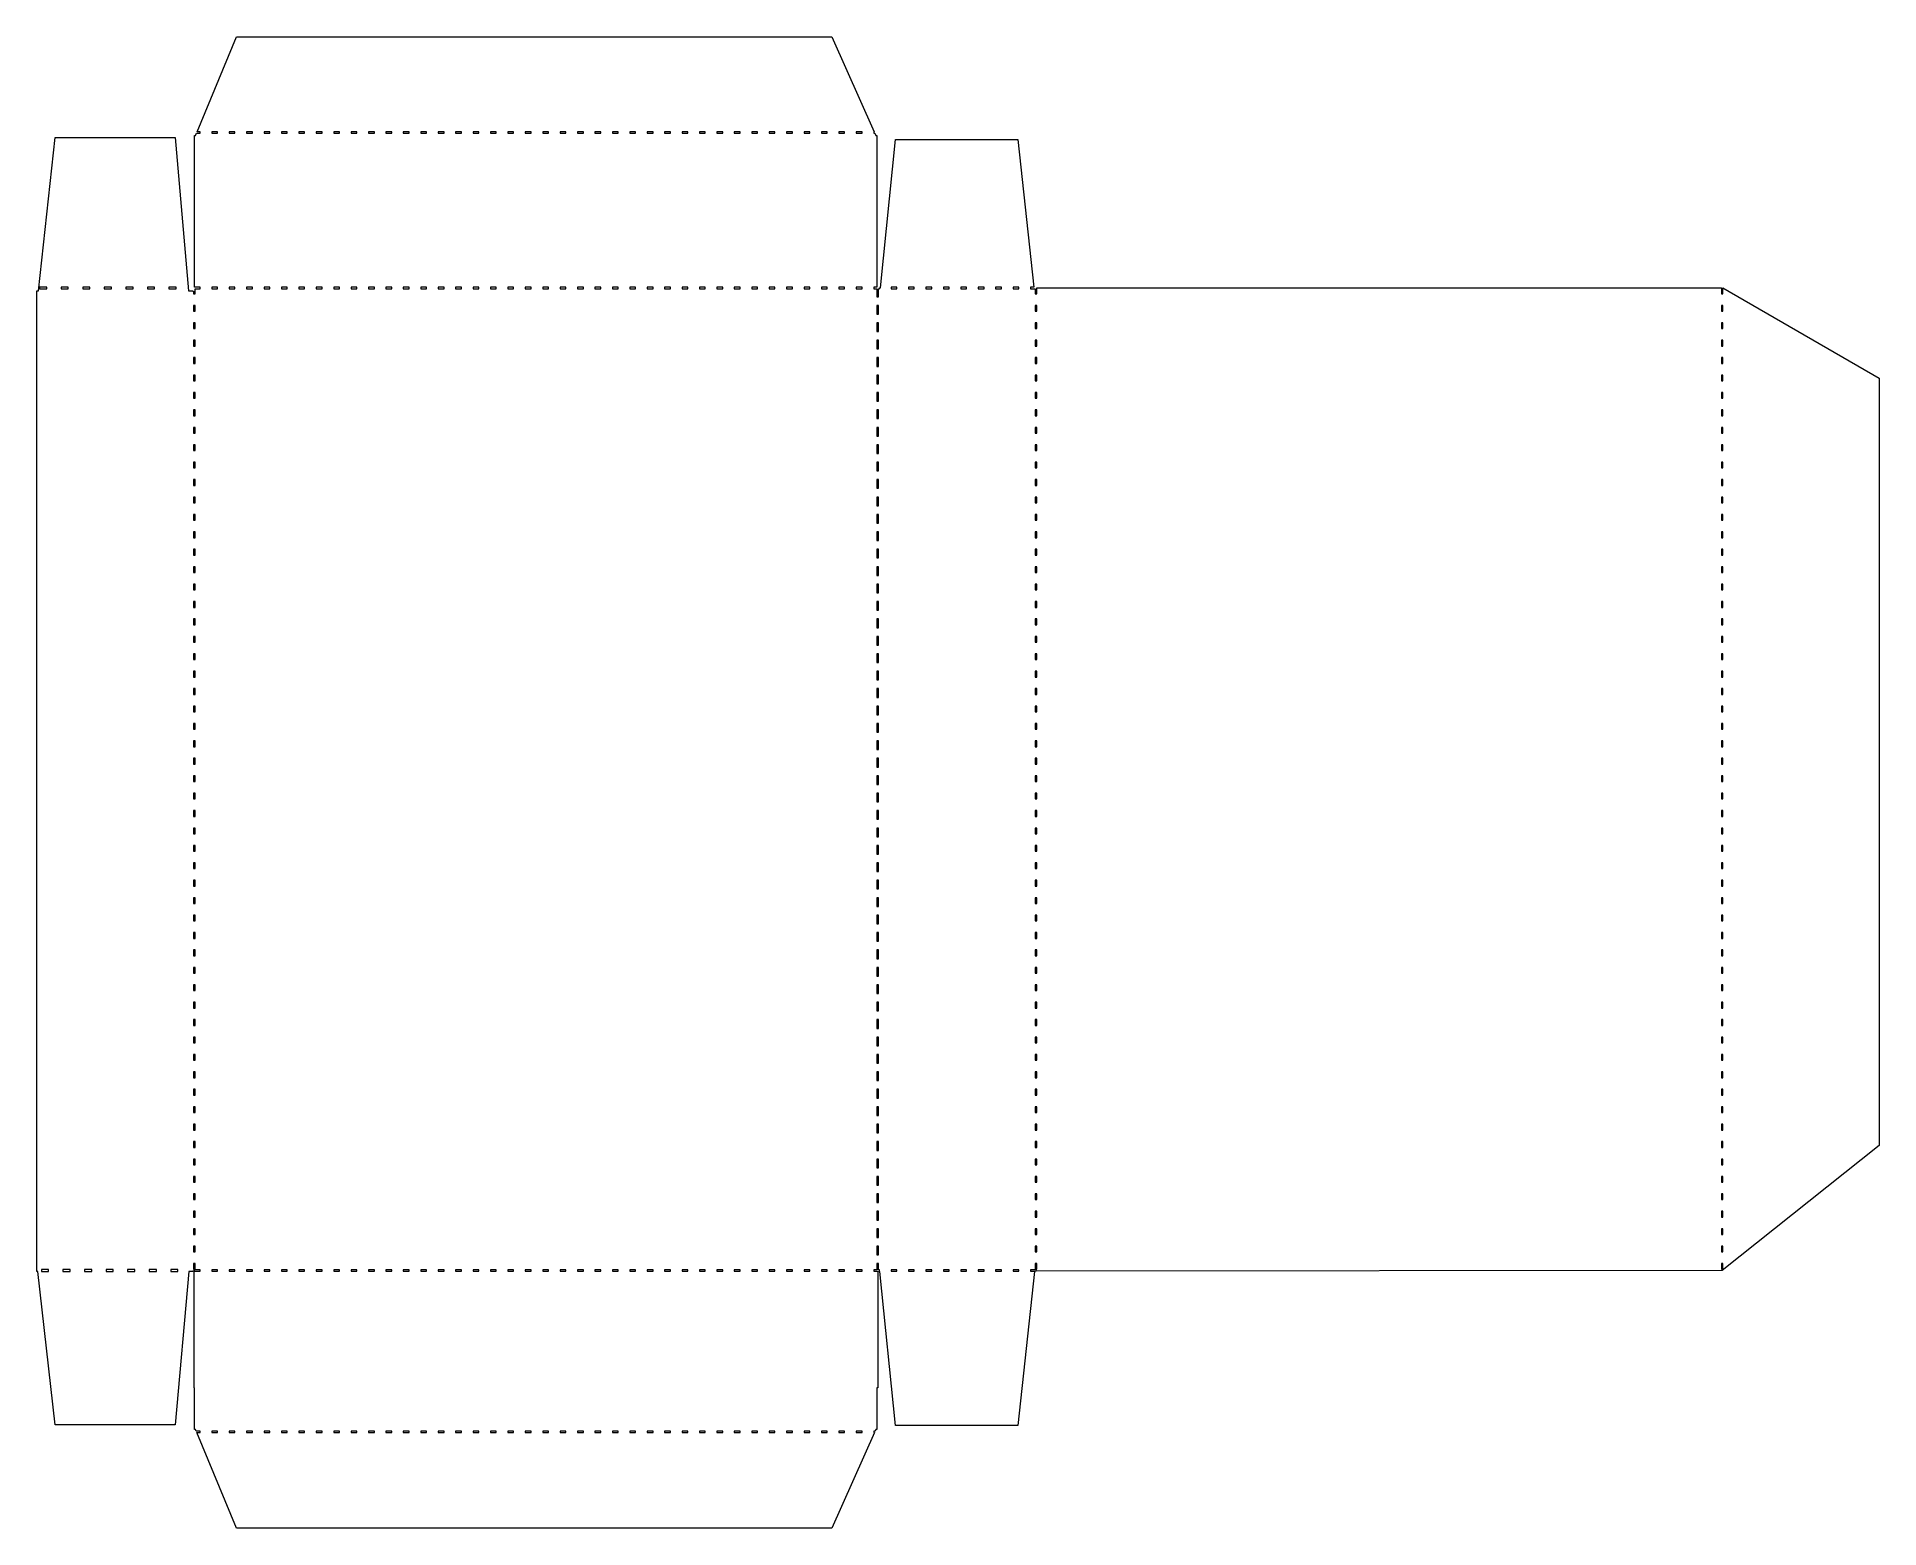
# Model space of a CAD drawing. Header units: centimetres. Extents: x -13.6 to 13.5, y -8.5 to 13.5.
import ezdxf

# ---------------------------------------------------------------- set-up
doc = ezdxf.new("R2010")
doc.units = ezdxf.units.CM
doc.header["$MEASUREMENT"] = 0
doc.layers.add('Layer 1', color=7, linetype='Continuous')

msp = doc.modelspace()

# ---------------------------------------------------------------- linework, layer by layer
at = {"layer": 'Layer 1', "color": 17, "lineweight": 20}
for points, knots in [([(-10.64204, 13.49044), (-10.64204, 13.49044), (-11.22081, 12.09311), (-11.22081, 12.09311), (-11.22081, 12.09311), (-11.22081, 12.09311), (-11.17534, 12.09311), (-11.17534, 12.09311), (-11.17534, 12.09311), (-11.17534, 12.09311), (-11.17534, 12.07244), (-11.17534, 12.07244), (-11.17534, 12.07244), (-11.17534, 12.07244), (-11.23074, 12.07244), (-11.23074, 12.07244), (-11.23074, 12.07244), (-11.23074, 12.07244), (-11.24396, 12.03937), (-11.24396, 12.03937), (-11.24396, 12.03937), (-11.24396, 12.03937), (-11.25802, 12.03937), (-11.25802, 12.03937), (-11.25802, 12.03937), (-11.25802, 12.03937), (-11.25802, 12.0063), (-11.25802, 12.0063), (-11.25802, 12.0063), (-11.25802, 12.0063), (-11.25802, 12.00464), (-11.25802, 12.00464), (-11.25802, 12.00464), (-11.25802, 12.00464), (-11.25802, 9.80529), (-11.25802, 9.80529), (-11.25802, 9.80529), (-11.25802, 9.80529), (-11.17534, 9.80529), (-11.17534, 9.80529), (-11.17534, 9.80529), (-11.17534, 9.80529), (-11.17534, 9.7838), (-11.17534, 9.7838), (-11.17534, 9.7838), (-11.17534, 9.7838), (-11.25058, 9.7838), (-11.25058, 9.7838), (-11.25058, 9.7838), (-11.25058, 9.7838), (-11.25058, 9.70938), (-11.25058, 9.70938), (-11.25058, 9.70938), (-11.25058, 9.70938), (-11.27208, 9.70938), (-11.27208, 9.70938), (-11.27208, 9.70938), (-11.27208, 9.70938), (-11.27208, 9.74907), (-11.27208, 9.74907), (-11.27208, 9.74907), (-11.27208, 9.74907), (-11.28283, 9.74907), (-11.28283, 9.74907), (-11.28283, 9.74907), (-11.28283, 9.74907), (-11.28283, 9.75486), (-11.28283, 9.75486), (-11.28283, 9.75486), (-11.28283, 9.75486), (-11.34814, 9.75486), (-11.34814, 9.75486), (-11.34814, 9.75486), (-11.34814, 9.75486), (-11.54493, 12.01043), (-11.54493, 12.01043), (-11.54493, 12.01043), (-11.54493, 12.01043), (-13.30854, 12.01043), (-13.30854, 12.01043), (-13.30854, 12.01043), (-13.30854, 12.01043), (-13.55411, 9.75486), (-13.55411, 9.75486), (-13.55411, 9.75486), (-13.55411, 9.75486), (-13.57891, 9.75486), (-13.57891, 9.75486), (-13.57891, 9.75486), (-13.57891, 9.75486), (-13.57891, -4.67899), (-13.57891, -4.67899), (-13.57891, -4.67899), (-13.57891, -4.67899), (-13.5632, -4.67899), (-13.5632, -4.67899), (-13.5632, -4.67899), (-13.5632, -4.67899), (-13.30854, -6.93539), (-13.30854, -6.93539), (-13.30854, -6.93539), (-13.30854, -6.93539), (-11.5441, -6.93539), (-11.5441, -6.93539), (-11.5441, -6.93539), (-11.5441, -6.93539), (-11.34153, -4.67899), (-11.34153, -4.67899), (-11.34153, -4.67899), (-11.34153, -4.67899), (-11.28283, -4.67899), (-11.28283, -4.67899), (-11.28283, -4.67899), (-11.28283, -4.67899), (-11.28283, -4.6732), (-11.28283, -4.6732), (-11.28283, -4.6732), (-11.28283, -4.6732), (-11.26133, -4.6732), (-11.26133, -4.6732), (-11.26133, -4.6732), (-11.26133, -4.6732), (-11.26133, -4.65501), (-11.26133, -4.65501), (-11.26133, -4.65501), (-11.26133, -4.65501), (-11.17534, -4.65501), (-11.17534, -4.65501), (-11.17534, -4.65501), (-11.17534, -4.65501), (-11.17534, -4.67651), (-11.17534, -4.67651), (-11.17534, -4.67651), (-11.17534, -4.67651), (-11.26133, -4.67651), (-11.26133, -4.67651), (-11.26133, -4.67651), (-11.26133, -4.67651), (-11.26133, -6.39217), (-11.26133, -6.39217), (-11.26133, -6.39217), (-11.26133, -6.39217), (-11.25802, -6.39217), (-11.25802, -6.39217), (-11.25802, -6.39217), (-11.25802, -6.39217), (-11.25802, -6.97177), (-11.25802, -6.97177), (-11.25802, -6.97177), (-11.25802, -6.97177), (-11.25802, -6.97342), (-11.25802, -6.97342), (-11.25802, -6.97342), (-11.25802, -6.97342), (-11.25802, -7.0065), (-11.25802, -7.0065), (-11.25802, -7.0065), (-11.25802, -7.0065), (-11.24396, -7.0065), (-11.24396, -7.0065), (-11.24396, -7.0065), (-11.24396, -7.0065), (-11.23404, -7.02882), (-11.23404, -7.02882), (-11.23404, -7.02882), (-11.23404, -7.02882), (-11.17534, -7.02882), (-11.17534, -7.02882), (-11.17534, -7.02882), (-11.17534, -7.02882), (-11.17534, -7.05032), (-11.17534, -7.05032), (-11.17534, -7.05032), (-11.17534, -7.05032), (-11.22577, -7.05032), (-11.22577, -7.05032), (-11.22577, -7.05032), (-11.22577, -7.05032), (-10.64204, -8.45757), (-10.64204, -8.45757), (-10.64204, -8.45757), (-10.64204, -8.45757), (-1.87937, -8.45757), (-1.87937, -8.45757), (-1.87937, -8.45757), (-1.87937, -8.45757), (-1.2485, -7.05032), (-1.2485, -7.05032), (-1.2485, -7.05032), (-1.2485, -7.05032), (-1.26173, -7.05032), (-1.26173, -7.05032), (-1.26173, -7.05032), (-1.26173, -7.05032), (-1.26173, -7.02882), (-1.26173, -7.02882), (-1.26173, -7.02882), (-1.26173, -7.02882), (-1.23858, -7.02882), (-1.23858, -7.02882), (-1.23858, -7.02882), (-1.23858, -7.02882), (-1.22866, -7.0065), (-1.22866, -7.0065), (-1.22866, -7.0065), (-1.22866, -7.0065), (-1.21378, -7.0065), (-1.21378, -7.0065), (-1.21378, -7.0065), (-1.21378, -7.0065), (-1.21378, -6.97342), (-1.21378, -6.97342), (-1.21378, -6.97342), (-1.21378, -6.97342), (-1.21295, -6.97177), (-1.21295, -6.97177), (-1.21295, -6.97177), (-1.21295, -6.97177), (-1.21378, -6.97177), (-1.21378, -6.97177), (-1.21378, -6.97177), (-1.21378, -6.97177), (-1.21378, -6.39217), (-1.21378, -6.39217), (-1.21378, -6.39217), (-1.21378, -6.39217), (-1.20303, -6.39217), (-1.20303, -6.39217), (-1.20303, -6.39217), (-1.20303, -6.39217), (-1.20303, -4.67651), (-1.20303, -4.67651), (-1.20303, -4.67651), (-1.20303, -4.67651), (-1.26173, -4.67651), (-1.26173, -4.67651), (-1.26173, -4.67651), (-1.26173, -4.67651), (-1.26173, -4.65501), (-1.26173, -4.65501), (-1.26173, -4.65501), (-1.26173, -4.65501), (-1.21378, -4.65501), (-1.21378, -4.65501), (-1.21378, -4.65501), (-1.21378, -4.65501), (-1.21378, -4.56324), (-1.21378, -4.56324), (-1.21378, -4.56324), (-1.21378, -4.56324), (-1.19228, -4.56324), (-1.19228, -4.56324), (-1.19228, -4.56324), (-1.19228, -4.56324), (-1.19228, -4.65501), (-1.19228, -4.65501), (-1.19228, -4.65501), (-1.19228, -4.65501), (-1.17657, -4.65501), (-1.17657, -4.65501), (-1.17657, -4.65501), (-1.17657, -4.65501), (-1.17657, -4.67651), (-1.17657, -4.67651), (-1.17657, -4.67651), (-1.17657, -4.67651), (-1.1807, -4.67651), (-1.1807, -4.67651), (-1.1807, -4.67651), (-1.1807, -4.67651), (-1.1807, -4.67899), (-1.1807, -4.67899), (-1.1807, -4.67899), (-1.1807, -4.67899), (-1.16995, -4.67899), (-1.16995, -4.67899), (-1.16995, -4.67899), (-1.16995, -4.67899), (-0.94175, -6.94697), (-0.94175, -6.94697), (-0.94175, -6.94697), (-0.94175, -6.94697), (0.85824, -6.94697), (0.85824, -6.94697), (0.85824, -6.94697), (0.85824, -6.94697), (1.10464, -4.67899), (1.10464, -4.67899), (1.10464, -4.67899), (1.10464, -4.67899), (1.11538, -4.67899), (1.11538, -4.67899), (1.11538, -4.67899), (1.11538, -4.67899), (1.11538, -4.67651), (1.11538, -4.67651), (1.11538, -4.67651), (1.11538, -4.67651), (1.04593, -4.67651), (1.04593, -4.67651), (1.04593, -4.67651), (1.04593, -4.67651), (1.04593, -4.65501), (1.04593, -4.65501), (1.04593, -4.65501), (1.04593, -4.65501), (1.12779, -4.65501), (1.12779, -4.65501), (1.12779, -4.65501), (1.12779, -4.65501), (1.12779, -4.66576), (1.12779, -4.66576), (1.12779, -4.66576), (1.12779, -4.66576), (1.13605, -4.66576), (1.13605, -4.66576), (1.13605, -4.66576), (1.13605, -4.66576), (1.13605, -4.6732), (1.13605, -4.6732), (1.13605, -4.6732), (1.13605, -4.6732), (11.22826, -4.66576), (11.22826, -4.66576), (11.22826, -4.66576), (11.22826, -4.66576), (13.53757, -2.82691), (13.53757, -2.82691), (13.53757, -2.82691), (13.53757, -2.82691), (13.53757, 8.46749), (13.53757, 8.46749), (13.53757, 8.46749), (13.53757, 8.46749), (11.239, 9.79454), (11.239, 9.79454), (11.239, 9.79454), (11.239, 9.79454), (11.239, 9.70938), (11.239, 9.70938), (11.239, 9.70938), (11.239, 9.70938), (11.21751, 9.70938), (11.21751, 9.70938), (11.21751, 9.70938), (11.21751, 9.70938), (11.21751, 9.79454), (11.21751, 9.79454), (11.21751, 9.79454), (11.21751, 9.79454), (1.13854, 9.79454), (1.13854, 9.79454), (1.13854, 9.79454), (1.13854, 9.79454), (1.13854, 9.70938), (1.13854, 9.70938), (1.13854, 9.70938), (1.13854, 9.70938), (1.11704, 9.70938), (1.11704, 9.70938), (1.11704, 9.70938), (1.11704, 9.70938), (1.11704, 9.7838), (1.11704, 9.7838), (1.11704, 9.7838), (1.11704, 9.7838), (1.04593, 9.7838), (1.04593, 9.7838), (1.04593, 9.7838), (1.04593, 9.7838), (1.04593, 9.80529), (1.04593, 9.80529), (1.04593, 9.80529), (1.04593, 9.80529), (1.09389, 9.80529), (1.09389, 9.80529), (1.09389, 9.80529), (1.09389, 9.80529), (0.85824, 11.97984), (0.85824, 11.97984), (0.85824, 11.97984), (0.85824, 11.97984), (-0.94175, 11.97984), (-0.94175, 11.97984), (-0.94175, 11.97984), (-0.94175, 11.97984), (-1.16251, 9.79454), (-1.16251, 9.79454), (-1.16251, 9.79454), (-1.16251, 9.79454), (-1.17657, 9.79454), (-1.17657, 9.79454), (-1.17657, 9.79454), (-1.17657, 9.79454), (-1.17657, 9.7838), (-1.17657, 9.7838), (-1.17657, 9.7838), (-1.17657, 9.7838), (-1.19228, 9.7838), (-1.19228, 9.7838), (-1.19228, 9.7838), (-1.19228, 9.7838), (-1.19228, 9.66639), (-1.19228, 9.66639), (-1.19228, 9.66639), (-1.19228, 9.66639), (-1.21378, 9.66639), (-1.21378, 9.66639), (-1.21378, 9.66639), (-1.21378, 9.66639), (-1.21378, 9.7838), (-1.21378, 9.7838), (-1.21378, 9.7838), (-1.21378, 9.7838), (-1.26173, 9.7838), (-1.26173, 9.7838), (-1.26173, 9.7838), (-1.26173, 9.7838), (-1.26173, 9.80529), (-1.26173, 9.80529), (-1.26173, 9.80529), (-1.26173, 9.80529), (-1.21378, 9.80529), (-1.21378, 9.80529), (-1.21378, 9.80529), (-1.21378, 9.80529), (-1.21378, 12.00464), (-1.21378, 12.00464), (-1.21378, 12.00464), (-1.21378, 12.00464), (-1.21295, 12.00464), (-1.21295, 12.00464), (-1.21295, 12.00464), (-1.21295, 12.00464), (-1.21378, 12.0063), (-1.21378, 12.0063), (-1.21378, 12.0063), (-1.21378, 12.0063), (-1.21378, 12.03937), (-1.21378, 12.03937), (-1.21378, 12.03937), (-1.21378, 12.03937), (-1.22866, 12.03937), (-1.22866, 12.03937), (-1.22866, 12.03937), (-1.22866, 12.03937), (-1.24354, 12.07244), (-1.24354, 12.07244), (-1.24354, 12.07244), (-1.24354, 12.07244), (-1.26173, 12.07244), (-1.26173, 12.07244), (-1.26173, 12.07244), (-1.26173, 12.07244), (-1.26173, 12.09311), (-1.26173, 12.09311), (-1.26173, 12.09311), (-1.26173, 12.09311), (-1.25264, 12.09311), (-1.25264, 12.09311), (-1.25264, 12.09311), (-1.25264, 12.09311), (-1.87937, 13.49044), (-1.87937, 13.49044), (-1.87937, 13.49044), (-1.87937, 13.49044), (-10.64204, 13.49044), (-10.64204, 13.49044)], [0, 0, 0, 0, 0.00847458, 0.00847458, 0.00847458, 0.00847458, 0.01694915, 0.01694915, 0.01694915, 0.01694915, 0.02542373, 0.02542373, 0.02542373, 0.02542373, 0.03389831, 0.03389831, 0.03389831, 0.03389831, 0.04237288, 0.04237288, 0.04237288, 0.04237288, 0.05084746, 0.05084746, 0.05084746, 0.05084746, 0.05932203, 0.05932203, 0.05932203, 0.05932203, 0.06779661, 0.06779661, 0.06779661, 0.06779661, 0.07627119, 0.07627119, 0.07627119, 0.07627119, 0.08474576, 0.08474576, 0.08474576, 0.08474576, 0.09322034, 0.09322034, 0.09322034, 0.09322034, 0.10169492, 0.10169492, 0.10169492, 0.10169492, 0.11016949, 0.11016949, 0.11016949, 0.11016949, 0.11864407, 0.11864407, 0.11864407, 0.11864407, 0.12711864, 0.12711864, 0.12711864, 0.12711864, 0.13559322, 0.13559322, 0.13559322, 0.13559322, 0.1440678, 0.1440678, 0.1440678, 0.1440678, 0.15254237, 0.15254237, 0.15254237, 0.15254237, 0.16101695, 0.16101695, 0.16101695, 0.16101695, 0.16949153, 0.16949153, 0.16949153, 0.16949153, 0.1779661, 0.1779661, 0.1779661, 0.1779661, 0.18644068, 0.18644068, 0.18644068, 0.18644068, 0.19491525, 0.19491525, 0.19491525, 0.19491525, 0.20338983, 0.20338983, 0.20338983, 0.20338983, 0.21186441, 0.21186441, 0.21186441, 0.21186441, 0.22033898, 0.22033898, 0.22033898, 0.22033898, 0.22881356, 0.22881356, 0.22881356, 0.22881356, 0.23728814, 0.23728814, 0.23728814, 0.23728814, 0.24576271, 0.24576271, 0.24576271, 0.24576271, 0.25423729, 0.25423729, 0.25423729, 0.25423729, 0.26271186, 0.26271186, 0.26271186, 0.26271186, 0.27118644, 0.27118644, 0.27118644, 0.27118644, 0.27966102, 0.27966102, 0.27966102, 0.27966102, 0.28813559, 0.28813559, 0.28813559, 0.28813559, 0.29661017, 0.29661017, 0.29661017, 0.29661017, 0.30508475, 0.30508475, 0.30508475, 0.30508475, 0.31355932, 0.31355932, 0.31355932, 0.31355932, 0.3220339, 0.3220339, 0.3220339, 0.3220339, 0.33050847, 0.33050847, 0.33050847, 0.33050847, 0.33898305, 0.33898305, 0.33898305, 0.33898305, 0.34745763, 0.34745763, 0.34745763, 0.34745763, 0.3559322, 0.3559322, 0.3559322, 0.3559322, 0.36440678, 0.36440678, 0.36440678, 0.36440678, 0.37288136, 0.37288136, 0.37288136, 0.37288136, 0.38135593, 0.38135593, 0.38135593, 0.38135593, 0.38983051, 0.38983051, 0.38983051, 0.38983051, 0.39830508, 0.39830508, 0.39830508, 0.39830508, 0.40677966, 0.40677966, 0.40677966, 0.40677966, 0.41525424, 0.41525424, 0.41525424, 0.41525424, 0.42372881, 0.42372881, 0.42372881, 0.42372881, 0.43220339, 0.43220339, 0.43220339, 0.43220339, 0.44067797, 0.44067797, 0.44067797, 0.44067797, 0.44915254, 0.44915254, 0.44915254, 0.44915254, 0.45762712, 0.45762712, 0.45762712, 0.45762712, 0.46610169, 0.46610169, 0.46610169, 0.46610169, 0.47457627, 0.47457627, 0.47457627, 0.47457627, 0.48305085, 0.48305085, 0.48305085, 0.48305085, 0.49152542, 0.49152542, 0.49152542, 0.49152542, 0.5, 0.5, 0.5, 0.5, 0.50847458, 0.50847458, 0.50847458, 0.50847458, 0.51694915, 0.51694915, 0.51694915, 0.51694915, 0.52542373, 0.52542373, 0.52542373, 0.52542373, 0.53389831, 0.53389831, 0.53389831, 0.53389831, 0.54237288, 0.54237288, 0.54237288, 0.54237288, 0.55084746, 0.55084746, 0.55084746, 0.55084746, 0.55932203, 0.55932203, 0.55932203, 0.55932203, 0.56779661, 0.56779661, 0.56779661, 0.56779661, 0.57627119, 0.57627119, 0.57627119, 0.57627119, 0.58474576, 0.58474576, 0.58474576, 0.58474576, 0.59322034, 0.59322034, 0.59322034, 0.59322034, 0.60169492, 0.60169492, 0.60169492, 0.60169492, 0.61016949, 0.61016949, 0.61016949, 0.61016949, 0.61864407, 0.61864407, 0.61864407, 0.61864407, 0.62711864, 0.62711864, 0.62711864, 0.62711864, 0.63559322, 0.63559322, 0.63559322, 0.63559322, 0.6440678, 0.6440678, 0.6440678, 0.6440678, 0.65254237, 0.65254237, 0.65254237, 0.65254237, 0.66101695, 0.66101695, 0.66101695, 0.66101695, 0.66949153, 0.66949153, 0.66949153, 0.66949153, 0.6779661, 0.6779661, 0.6779661, 0.6779661, 0.68644068, 0.68644068, 0.68644068, 0.68644068, 0.69491525, 0.69491525, 0.69491525, 0.69491525, 0.70338983, 0.70338983, 0.70338983, 0.70338983, 0.71186441, 0.71186441, 0.71186441, 0.71186441, 0.72033898, 0.72033898, 0.72033898, 0.72033898, 0.72881356, 0.72881356, 0.72881356, 0.72881356, 0.73728814, 0.73728814, 0.73728814, 0.73728814, 0.74576271, 0.74576271, 0.74576271, 0.74576271, 0.75423729, 0.75423729, 0.75423729, 0.75423729, 0.76271186, 0.76271186, 0.76271186, 0.76271186, 0.77118644, 0.77118644, 0.77118644, 0.77118644, 0.77966102, 0.77966102, 0.77966102, 0.77966102, 0.78813559, 0.78813559, 0.78813559, 0.78813559, 0.79661017, 0.79661017, 0.79661017, 0.79661017, 0.80508475, 0.80508475, 0.80508475, 0.80508475, 0.81355932, 0.81355932, 0.81355932, 0.81355932, 0.8220339, 0.8220339, 0.8220339, 0.8220339, 0.83050847, 0.83050847, 0.83050847, 0.83050847, 0.83898305, 0.83898305, 0.83898305, 0.83898305, 0.84745763, 0.84745763, 0.84745763, 0.84745763, 0.8559322, 0.8559322, 0.8559322, 0.8559322, 0.86440678, 0.86440678, 0.86440678, 0.86440678, 0.87288136, 0.87288136, 0.87288136, 0.87288136, 0.88135593, 0.88135593, 0.88135593, 0.88135593, 0.88983051, 0.88983051, 0.88983051, 0.88983051, 0.89830508, 0.89830508, 0.89830508, 0.89830508, 0.90677966, 0.90677966, 0.90677966, 0.90677966, 0.91525424, 0.91525424, 0.91525424, 0.91525424, 0.92372881, 0.92372881, 0.92372881, 0.92372881, 0.93220339, 0.93220339, 0.93220339, 0.93220339, 0.94067797, 0.94067797, 0.94067797, 0.94067797, 0.94915254, 0.94915254, 0.94915254, 0.94915254, 0.95762712, 0.95762712, 0.95762712, 0.95762712, 0.96610169, 0.96610169, 0.96610169, 0.96610169, 0.97457627, 0.97457627, 0.97457627, 0.97457627, 0.98305085, 0.98305085, 0.98305085, 0.98305085, 1, 1, 1, 1]), ([(-11.00501, 12.09311), (-11.00501, 12.09311), (-10.91902, 12.09311), (-10.91902, 12.09311), (-10.91902, 12.09311), (-10.91902, 12.09311), (-10.91902, 12.07244), (-10.91902, 12.07244), (-10.91902, 12.07244), (-10.91902, 12.07244), (-11.00501, 12.07244), (-11.00501, 12.07244), (-11.00501, 12.07244), (-11.00501, 12.07244), (-11.00501, 12.09311), (-11.00501, 12.09311)], [0, 0, 0, 0, 0.2, 0.2, 0.2, 0.2, 0.4, 0.4, 0.4, 0.4, 0.6, 0.6, 0.6, 0.6, 1, 1, 1, 1]), ([(-10.7487, 12.09311), (-10.7487, 12.09311), (-10.66271, 12.09311), (-10.66271, 12.09311), (-10.66271, 12.09311), (-10.66271, 12.09311), (-10.66271, 12.07244), (-10.66271, 12.07244), (-10.66271, 12.07244), (-10.66271, 12.07244), (-10.7487, 12.07244), (-10.7487, 12.07244), (-10.7487, 12.07244), (-10.7487, 12.07244), (-10.7487, 12.09311), (-10.7487, 12.09311)], [0, 0, 0, 0, 0.2, 0.2, 0.2, 0.2, 0.4, 0.4, 0.4, 0.4, 0.6, 0.6, 0.6, 0.6, 1, 1, 1, 1]), ([(-10.49156, 12.09311), (-10.49156, 12.09311), (-10.40639, 12.09311), (-10.40639, 12.09311), (-10.40639, 12.09311), (-10.40639, 12.09311), (-10.40639, 12.07244), (-10.40639, 12.07244), (-10.40639, 12.07244), (-10.40639, 12.07244), (-10.49156, 12.07244), (-10.49156, 12.07244), (-10.49156, 12.07244), (-10.49156, 12.07244), (-10.49156, 12.09311), (-10.49156, 12.09311)], [0, 0, 0, 0, 0.2, 0.2, 0.2, 0.2, 0.4, 0.4, 0.4, 0.4, 0.6, 0.6, 0.6, 0.6, 1, 1, 1, 1]), ([(-10.23524, 12.09311), (-10.23524, 12.09311), (-10.15008, 12.09311), (-10.15008, 12.09311), (-10.15008, 12.09311), (-10.15008, 12.09311), (-10.15008, 12.07244), (-10.15008, 12.07244), (-10.15008, 12.07244), (-10.15008, 12.07244), (-10.23524, 12.07244), (-10.23524, 12.07244), (-10.23524, 12.07244), (-10.23524, 12.07244), (-10.23524, 12.09311), (-10.23524, 12.09311)], [0, 0, 0, 0, 0.2, 0.2, 0.2, 0.2, 0.4, 0.4, 0.4, 0.4, 0.6, 0.6, 0.6, 0.6, 1, 1, 1, 1]), ([(-9.97893, 12.09311), (-9.97893, 12.09311), (-9.89376, 12.09311), (-9.89376, 12.09311), (-9.89376, 12.09311), (-9.89376, 12.09311), (-9.89376, 12.07244), (-9.89376, 12.07244), (-9.89376, 12.07244), (-9.89376, 12.07244), (-9.97893, 12.07244), (-9.97893, 12.07244), (-9.97893, 12.07244), (-9.97893, 12.07244), (-9.97893, 12.09311), (-9.97893, 12.09311)], [0, 0, 0, 0, 0.2, 0.2, 0.2, 0.2, 0.4, 0.4, 0.4, 0.4, 0.6, 0.6, 0.6, 0.6, 1, 1, 1, 1]), ([(-9.72261, 12.09311), (-9.72261, 12.09311), (-9.63745, 12.09311), (-9.63745, 12.09311), (-9.63745, 12.09311), (-9.63745, 12.09311), (-9.63745, 12.07244), (-9.63745, 12.07244), (-9.63745, 12.07244), (-9.63745, 12.07244), (-9.72261, 12.07244), (-9.72261, 12.07244), (-9.72261, 12.07244), (-9.72261, 12.07244), (-9.72261, 12.09311), (-9.72261, 12.09311)], [0, 0, 0, 0, 0.2, 0.2, 0.2, 0.2, 0.4, 0.4, 0.4, 0.4, 0.6, 0.6, 0.6, 0.6, 1, 1, 1, 1]), ([(-9.4663, 12.09311), (-9.4663, 12.09311), (-9.38113, 12.09311), (-9.38113, 12.09311), (-9.38113, 12.09311), (-9.38113, 12.09311), (-9.38113, 12.07244), (-9.38113, 12.07244), (-9.38113, 12.07244), (-9.38113, 12.07244), (-9.4663, 12.07244), (-9.4663, 12.07244), (-9.4663, 12.07244), (-9.4663, 12.07244), (-9.4663, 12.09311), (-9.4663, 12.09311)], [0, 0, 0, 0, 0.2, 0.2, 0.2, 0.2, 0.4, 0.4, 0.4, 0.4, 0.6, 0.6, 0.6, 0.6, 1, 1, 1, 1]), ([(-9.20998, 12.09311), (-9.20998, 12.09311), (-9.12482, 12.09311), (-9.12482, 12.09311), (-9.12482, 12.09311), (-9.12482, 12.09311), (-9.12482, 12.07244), (-9.12482, 12.07244), (-9.12482, 12.07244), (-9.12482, 12.07244), (-9.20998, 12.07244), (-9.20998, 12.07244), (-9.20998, 12.07244), (-9.20998, 12.07244), (-9.20998, 12.09311), (-9.20998, 12.09311)], [0, 0, 0, 0, 0.2, 0.2, 0.2, 0.2, 0.4, 0.4, 0.4, 0.4, 0.6, 0.6, 0.6, 0.6, 1, 1, 1, 1]), ([(-8.95367, 12.09311), (-8.95367, 12.09311), (-8.8685, 12.09311), (-8.8685, 12.09311), (-8.8685, 12.09311), (-8.8685, 12.09311), (-8.8685, 12.07244), (-8.8685, 12.07244), (-8.8685, 12.07244), (-8.8685, 12.07244), (-8.95367, 12.07244), (-8.95367, 12.07244), (-8.95367, 12.07244), (-8.95367, 12.07244), (-8.95367, 12.09311), (-8.95367, 12.09311)], [0, 0, 0, 0, 0.2, 0.2, 0.2, 0.2, 0.4, 0.4, 0.4, 0.4, 0.6, 0.6, 0.6, 0.6, 1, 1, 1, 1]), ([(-8.69735, 12.09311), (-8.69735, 12.09311), (-8.61136, 12.09311), (-8.61136, 12.09311), (-8.61136, 12.09311), (-8.61136, 12.09311), (-8.61136, 12.07244), (-8.61136, 12.07244), (-8.61136, 12.07244), (-8.61136, 12.07244), (-8.69735, 12.07244), (-8.69735, 12.07244), (-8.69735, 12.07244), (-8.69735, 12.07244), (-8.69735, 12.09311), (-8.69735, 12.09311)], [0, 0, 0, 0, 0.2, 0.2, 0.2, 0.2, 0.4, 0.4, 0.4, 0.4, 0.6, 0.6, 0.6, 0.6, 1, 1, 1, 1]), ([(-8.44104, 12.09311), (-8.44104, 12.09311), (-8.35505, 12.09311), (-8.35505, 12.09311), (-8.35505, 12.09311), (-8.35505, 12.09311), (-8.35505, 12.07244), (-8.35505, 12.07244), (-8.35505, 12.07244), (-8.35505, 12.07244), (-8.44104, 12.07244), (-8.44104, 12.07244), (-8.44104, 12.07244), (-8.44104, 12.07244), (-8.44104, 12.09311), (-8.44104, 12.09311)], [0, 0, 0, 0, 0.2, 0.2, 0.2, 0.2, 0.4, 0.4, 0.4, 0.4, 0.6, 0.6, 0.6, 0.6, 1, 1, 1, 1]), ([(-8.18472, 12.09311), (-8.18472, 12.09311), (-8.09873, 12.09311), (-8.09873, 12.09311), (-8.09873, 12.09311), (-8.09873, 12.09311), (-8.09873, 12.07244), (-8.09873, 12.07244), (-8.09873, 12.07244), (-8.09873, 12.07244), (-8.18472, 12.07244), (-8.18472, 12.07244), (-8.18472, 12.07244), (-8.18472, 12.07244), (-8.18472, 12.09311), (-8.18472, 12.09311)], [0, 0, 0, 0, 0.2, 0.2, 0.2, 0.2, 0.4, 0.4, 0.4, 0.4, 0.6, 0.6, 0.6, 0.6, 1, 1, 1, 1]), ([(-7.9284, 12.09311), (-7.9284, 12.09311), (-7.84242, 12.09311), (-7.84242, 12.09311), (-7.84242, 12.09311), (-7.84242, 12.09311), (-7.84242, 12.07244), (-7.84242, 12.07244), (-7.84242, 12.07244), (-7.84242, 12.07244), (-7.9284, 12.07244), (-7.9284, 12.07244), (-7.9284, 12.07244), (-7.9284, 12.07244), (-7.9284, 12.09311), (-7.9284, 12.09311)], [0, 0, 0, 0, 0.2, 0.2, 0.2, 0.2, 0.4, 0.4, 0.4, 0.4, 0.6, 0.6, 0.6, 0.6, 1, 1, 1, 1]), ([(-7.67126, 12.09311), (-7.67126, 12.09311), (-7.5861, 12.09311), (-7.5861, 12.09311), (-7.5861, 12.09311), (-7.5861, 12.09311), (-7.5861, 12.07244), (-7.5861, 12.07244), (-7.5861, 12.07244), (-7.5861, 12.07244), (-7.67126, 12.07244), (-7.67126, 12.07244), (-7.67126, 12.07244), (-7.67126, 12.07244), (-7.67126, 12.09311), (-7.67126, 12.09311)], [0, 0, 0, 0, 0.2, 0.2, 0.2, 0.2, 0.4, 0.4, 0.4, 0.4, 0.6, 0.6, 0.6, 0.6, 1, 1, 1, 1]), ([(-7.41495, 12.09311), (-7.41495, 12.09311), (-7.32979, 12.09311), (-7.32979, 12.09311), (-7.32979, 12.09311), (-7.32979, 12.09311), (-7.32979, 12.07244), (-7.32979, 12.07244), (-7.32979, 12.07244), (-7.32979, 12.07244), (-7.41495, 12.07244), (-7.41495, 12.07244), (-7.41495, 12.07244), (-7.41495, 12.07244), (-7.41495, 12.09311), (-7.41495, 12.09311)], [0, 0, 0, 0, 0.2, 0.2, 0.2, 0.2, 0.4, 0.4, 0.4, 0.4, 0.6, 0.6, 0.6, 0.6, 1, 1, 1, 1]), ([(-7.15863, 12.09311), (-7.15863, 12.09311), (-7.07347, 12.09311), (-7.07347, 12.09311), (-7.07347, 12.09311), (-7.07347, 12.09311), (-7.07347, 12.07244), (-7.07347, 12.07244), (-7.07347, 12.07244), (-7.07347, 12.07244), (-7.15863, 12.07244), (-7.15863, 12.07244), (-7.15863, 12.07244), (-7.15863, 12.07244), (-7.15863, 12.09311), (-7.15863, 12.09311)], [0, 0, 0, 0, 0.2, 0.2, 0.2, 0.2, 0.4, 0.4, 0.4, 0.4, 0.6, 0.6, 0.6, 0.6, 1, 1, 1, 1]), ([(-6.90232, 12.09311), (-6.90232, 12.09311), (-6.81715, 12.09311), (-6.81715, 12.09311), (-6.81715, 12.09311), (-6.81715, 12.09311), (-6.81715, 12.07244), (-6.81715, 12.07244), (-6.81715, 12.07244), (-6.81715, 12.07244), (-6.90232, 12.07244), (-6.90232, 12.07244), (-6.90232, 12.07244), (-6.90232, 12.07244), (-6.90232, 12.09311), (-6.90232, 12.09311)], [0, 0, 0, 0, 0.2, 0.2, 0.2, 0.2, 0.4, 0.4, 0.4, 0.4, 0.6, 0.6, 0.6, 0.6, 1, 1, 1, 1]), ([(-6.646, 12.09311), (-6.646, 12.09311), (-6.56084, 12.09311), (-6.56084, 12.09311), (-6.56084, 12.09311), (-6.56084, 12.09311), (-6.56084, 12.07244), (-6.56084, 12.07244), (-6.56084, 12.07244), (-6.56084, 12.07244), (-6.646, 12.07244), (-6.646, 12.07244), (-6.646, 12.07244), (-6.646, 12.07244), (-6.646, 12.09311), (-6.646, 12.09311)], [0, 0, 0, 0, 0.2, 0.2, 0.2, 0.2, 0.4, 0.4, 0.4, 0.4, 0.6, 0.6, 0.6, 0.6, 1, 1, 1, 1]), ([(-6.38969, 12.09311), (-6.38969, 12.09311), (-6.30452, 12.09311), (-6.30452, 12.09311), (-6.30452, 12.09311), (-6.30452, 12.09311), (-6.30452, 12.07244), (-6.30452, 12.07244), (-6.30452, 12.07244), (-6.30452, 12.07244), (-6.38969, 12.07244), (-6.38969, 12.07244), (-6.38969, 12.07244), (-6.38969, 12.07244), (-6.38969, 12.09311), (-6.38969, 12.09311)], [0, 0, 0, 0, 0.2, 0.2, 0.2, 0.2, 0.4, 0.4, 0.4, 0.4, 0.6, 0.6, 0.6, 0.6, 1, 1, 1, 1]), ([(-6.13337, 12.09311), (-6.13337, 12.09311), (-6.04821, 12.09311), (-6.04821, 12.09311), (-6.04821, 12.09311), (-6.04821, 12.09311), (-6.04821, 12.07244), (-6.04821, 12.07244), (-6.04821, 12.07244), (-6.04821, 12.07244), (-6.13337, 12.07244), (-6.13337, 12.07244), (-6.13337, 12.07244), (-6.13337, 12.07244), (-6.13337, 12.09311), (-6.13337, 12.09311)], [0, 0, 0, 0, 0.2, 0.2, 0.2, 0.2, 0.4, 0.4, 0.4, 0.4, 0.6, 0.6, 0.6, 0.6, 1, 1, 1, 1]), ([(-5.87706, 12.09311), (-5.87706, 12.09311), (-5.79107, 12.09311), (-5.79107, 12.09311), (-5.79107, 12.09311), (-5.79107, 12.09311), (-5.79107, 12.07244), (-5.79107, 12.07244), (-5.79107, 12.07244), (-5.79107, 12.07244), (-5.87706, 12.07244), (-5.87706, 12.07244), (-5.87706, 12.07244), (-5.87706, 12.07244), (-5.87706, 12.09311), (-5.87706, 12.09311)], [0, 0, 0, 0, 0.2, 0.2, 0.2, 0.2, 0.4, 0.4, 0.4, 0.4, 0.6, 0.6, 0.6, 0.6, 1, 1, 1, 1]), ([(-5.62074, 12.09311), (-5.62074, 12.09311), (-5.53475, 12.09311), (-5.53475, 12.09311), (-5.53475, 12.09311), (-5.53475, 12.09311), (-5.53475, 12.07244), (-5.53475, 12.07244), (-5.53475, 12.07244), (-5.53475, 12.07244), (-5.62074, 12.07244), (-5.62074, 12.07244), (-5.62074, 12.07244), (-5.62074, 12.07244), (-5.62074, 12.09311), (-5.62074, 12.09311)], [0, 0, 0, 0, 0.2, 0.2, 0.2, 0.2, 0.4, 0.4, 0.4, 0.4, 0.6, 0.6, 0.6, 0.6, 1, 1, 1, 1]), ([(-5.36443, 12.09311), (-5.36443, 12.09311), (-5.27844, 12.09311), (-5.27844, 12.09311), (-5.27844, 12.09311), (-5.27844, 12.09311), (-5.27844, 12.07244), (-5.27844, 12.07244), (-5.27844, 12.07244), (-5.27844, 12.07244), (-5.36443, 12.07244), (-5.36443, 12.07244), (-5.36443, 12.07244), (-5.36443, 12.07244), (-5.36443, 12.09311), (-5.36443, 12.09311)], [0, 0, 0, 0, 0.2, 0.2, 0.2, 0.2, 0.4, 0.4, 0.4, 0.4, 0.6, 0.6, 0.6, 0.6, 1, 1, 1, 1]), ([(-5.10811, 12.09311), (-5.10811, 12.09311), (-5.02212, 12.09311), (-5.02212, 12.09311), (-5.02212, 12.09311), (-5.02212, 12.09311), (-5.02212, 12.07244), (-5.02212, 12.07244), (-5.02212, 12.07244), (-5.02212, 12.07244), (-5.10811, 12.07244), (-5.10811, 12.07244), (-5.10811, 12.07244), (-5.10811, 12.07244), (-5.10811, 12.09311), (-5.10811, 12.09311)], [0, 0, 0, 0, 0.2, 0.2, 0.2, 0.2, 0.4, 0.4, 0.4, 0.4, 0.6, 0.6, 0.6, 0.6, 1, 1, 1, 1]), ([(-4.85097, 12.09311), (-4.85097, 12.09311), (-4.76581, 12.09311), (-4.76581, 12.09311), (-4.76581, 12.09311), (-4.76581, 12.09311), (-4.76581, 12.07244), (-4.76581, 12.07244), (-4.76581, 12.07244), (-4.76581, 12.07244), (-4.85097, 12.07244), (-4.85097, 12.07244), (-4.85097, 12.07244), (-4.85097, 12.07244), (-4.85097, 12.09311), (-4.85097, 12.09311)], [0, 0, 0, 0, 0.2, 0.2, 0.2, 0.2, 0.4, 0.4, 0.4, 0.4, 0.6, 0.6, 0.6, 0.6, 1, 1, 1, 1]), ([(-4.59465, 12.09311), (-4.59465, 12.09311), (-4.50949, 12.09311), (-4.50949, 12.09311), (-4.50949, 12.09311), (-4.50949, 12.09311), (-4.50949, 12.07244), (-4.50949, 12.07244), (-4.50949, 12.07244), (-4.50949, 12.07244), (-4.59465, 12.07244), (-4.59465, 12.07244), (-4.59465, 12.07244), (-4.59465, 12.07244), (-4.59465, 12.09311), (-4.59465, 12.09311)], [0, 0, 0, 0, 0.2, 0.2, 0.2, 0.2, 0.4, 0.4, 0.4, 0.4, 0.6, 0.6, 0.6, 0.6, 1, 1, 1, 1]), ([(-4.33834, 12.09311), (-4.33834, 12.09311), (-4.25318, 12.09311), (-4.25318, 12.09311), (-4.25318, 12.09311), (-4.25318, 12.09311), (-4.25318, 12.07244), (-4.25318, 12.07244), (-4.25318, 12.07244), (-4.25318, 12.07244), (-4.33834, 12.07244), (-4.33834, 12.07244), (-4.33834, 12.07244), (-4.33834, 12.07244), (-4.33834, 12.09311), (-4.33834, 12.09311)], [0, 0, 0, 0, 0.2, 0.2, 0.2, 0.2, 0.4, 0.4, 0.4, 0.4, 0.6, 0.6, 0.6, 0.6, 1, 1, 1, 1]), ([(-4.08202, 12.09311), (-4.08202, 12.09311), (-3.99686, 12.09311), (-3.99686, 12.09311), (-3.99686, 12.09311), (-3.99686, 12.09311), (-3.99686, 12.07244), (-3.99686, 12.07244), (-3.99686, 12.07244), (-3.99686, 12.07244), (-4.08202, 12.07244), (-4.08202, 12.07244), (-4.08202, 12.07244), (-4.08202, 12.07244), (-4.08202, 12.09311), (-4.08202, 12.09311)], [0, 0, 0, 0, 0.2, 0.2, 0.2, 0.2, 0.4, 0.4, 0.4, 0.4, 0.6, 0.6, 0.6, 0.6, 1, 1, 1, 1]), ([(-3.82571, 12.09311), (-3.82571, 12.09311), (-3.74055, 12.09311), (-3.74055, 12.09311), (-3.74055, 12.09311), (-3.74055, 12.09311), (-3.74055, 12.07244), (-3.74055, 12.07244), (-3.74055, 12.07244), (-3.74055, 12.07244), (-3.82571, 12.07244), (-3.82571, 12.07244), (-3.82571, 12.07244), (-3.82571, 12.07244), (-3.82571, 12.09311), (-3.82571, 12.09311)], [0, 0, 0, 0, 0.2, 0.2, 0.2, 0.2, 0.4, 0.4, 0.4, 0.4, 0.6, 0.6, 0.6, 0.6, 1, 1, 1, 1]), ([(-3.56939, 12.09311), (-3.56939, 12.09311), (-3.48423, 12.09311), (-3.48423, 12.09311), (-3.48423, 12.09311), (-3.48423, 12.09311), (-3.48423, 12.07244), (-3.48423, 12.07244), (-3.48423, 12.07244), (-3.48423, 12.07244), (-3.56939, 12.07244), (-3.56939, 12.07244), (-3.56939, 12.07244), (-3.56939, 12.07244), (-3.56939, 12.09311), (-3.56939, 12.09311)], [0, 0, 0, 0, 0.2, 0.2, 0.2, 0.2, 0.4, 0.4, 0.4, 0.4, 0.6, 0.6, 0.6, 0.6, 1, 1, 1, 1]), ([(-3.31308, 12.09311), (-3.31308, 12.09311), (-3.22792, 12.09311), (-3.22792, 12.09311), (-3.22792, 12.09311), (-3.22792, 12.09311), (-3.22792, 12.07244), (-3.22792, 12.07244), (-3.22792, 12.07244), (-3.22792, 12.07244), (-3.31308, 12.07244), (-3.31308, 12.07244), (-3.31308, 12.07244), (-3.31308, 12.07244), (-3.31308, 12.09311), (-3.31308, 12.09311)], [0, 0, 0, 0, 0.2, 0.2, 0.2, 0.2, 0.4, 0.4, 0.4, 0.4, 0.6, 0.6, 0.6, 0.6, 1, 1, 1, 1]), ([(-3.05676, 12.09311), (-3.05676, 12.09311), (-2.97077, 12.09311), (-2.97077, 12.09311), (-2.97077, 12.09311), (-2.97077, 12.09311), (-2.97077, 12.07244), (-2.97077, 12.07244), (-2.97077, 12.07244), (-2.97077, 12.07244), (-3.05676, 12.07244), (-3.05676, 12.07244), (-3.05676, 12.07244), (-3.05676, 12.07244), (-3.05676, 12.09311), (-3.05676, 12.09311)], [0, 0, 0, 0, 0.2, 0.2, 0.2, 0.2, 0.4, 0.4, 0.4, 0.4, 0.6, 0.6, 0.6, 0.6, 1, 1, 1, 1]), ([(-2.80045, 12.09311), (-2.80045, 12.09311), (-2.71446, 12.09311), (-2.71446, 12.09311), (-2.71446, 12.09311), (-2.71446, 12.09311), (-2.71446, 12.07244), (-2.71446, 12.07244), (-2.71446, 12.07244), (-2.71446, 12.07244), (-2.80045, 12.07244), (-2.80045, 12.07244), (-2.80045, 12.07244), (-2.80045, 12.07244), (-2.80045, 12.09311), (-2.80045, 12.09311)], [0, 0, 0, 0, 0.2, 0.2, 0.2, 0.2, 0.4, 0.4, 0.4, 0.4, 0.6, 0.6, 0.6, 0.6, 1, 1, 1, 1]), ([(-2.54413, 12.09311), (-2.54413, 12.09311), (-2.45814, 12.09311), (-2.45814, 12.09311), (-2.45814, 12.09311), (-2.45814, 12.09311), (-2.45814, 12.07244), (-2.45814, 12.07244), (-2.45814, 12.07244), (-2.45814, 12.07244), (-2.54413, 12.07244), (-2.54413, 12.07244), (-2.54413, 12.07244), (-2.54413, 12.07244), (-2.54413, 12.09311), (-2.54413, 12.09311)], [0, 0, 0, 0, 0.2, 0.2, 0.2, 0.2, 0.4, 0.4, 0.4, 0.4, 0.6, 0.6, 0.6, 0.6, 1, 1, 1, 1]), ([(-2.28699, 12.09311), (-2.28699, 12.09311), (-2.20183, 12.09311), (-2.20183, 12.09311), (-2.20183, 12.09311), (-2.20183, 12.09311), (-2.20183, 12.07244), (-2.20183, 12.07244), (-2.20183, 12.07244), (-2.20183, 12.07244), (-2.28699, 12.07244), (-2.28699, 12.07244), (-2.28699, 12.07244), (-2.28699, 12.07244), (-2.28699, 12.09311), (-2.28699, 12.09311)], [0, 0, 0, 0, 0.2, 0.2, 0.2, 0.2, 0.4, 0.4, 0.4, 0.4, 0.6, 0.6, 0.6, 0.6, 1, 1, 1, 1]), ([(-2.03068, 12.09311), (-2.03068, 12.09311), (-1.94551, 12.09311), (-1.94551, 12.09311), (-1.94551, 12.09311), (-1.94551, 12.09311), (-1.94551, 12.07244), (-1.94551, 12.07244), (-1.94551, 12.07244), (-1.94551, 12.07244), (-2.03068, 12.07244), (-2.03068, 12.07244), (-2.03068, 12.07244), (-2.03068, 12.07244), (-2.03068, 12.09311), (-2.03068, 12.09311)], [0, 0, 0, 0, 0.2, 0.2, 0.2, 0.2, 0.4, 0.4, 0.4, 0.4, 0.6, 0.6, 0.6, 0.6, 1, 1, 1, 1]), ([(-1.77436, 12.09311), (-1.77436, 12.09311), (-1.6892, 12.09311), (-1.6892, 12.09311), (-1.6892, 12.09311), (-1.6892, 12.09311), (-1.6892, 12.07244), (-1.6892, 12.07244), (-1.6892, 12.07244), (-1.6892, 12.07244), (-1.77436, 12.07244), (-1.77436, 12.07244), (-1.77436, 12.07244), (-1.77436, 12.07244), (-1.77436, 12.09311), (-1.77436, 12.09311)], [0, 0, 0, 0, 0.2, 0.2, 0.2, 0.2, 0.4, 0.4, 0.4, 0.4, 0.6, 0.6, 0.6, 0.6, 1, 1, 1, 1]), ([(-1.51805, 12.09311), (-1.51805, 12.09311), (-1.43288, 12.09311), (-1.43288, 12.09311), (-1.43288, 12.09311), (-1.43288, 12.09311), (-1.43288, 12.07244), (-1.43288, 12.07244), (-1.43288, 12.07244), (-1.43288, 12.07244), (-1.51805, 12.07244), (-1.51805, 12.07244), (-1.51805, 12.07244), (-1.51805, 12.07244), (-1.51805, 12.09311), (-1.51805, 12.09311)], [0, 0, 0, 0, 0.2, 0.2, 0.2, 0.2, 0.4, 0.4, 0.4, 0.4, 0.6, 0.6, 0.6, 0.6, 1, 1, 1, 1]), ([(-13.53923, 9.80695), (-13.53923, 9.80695), (-13.43339, 9.80695), (-13.43339, 9.80695), (-13.43339, 9.80695), (-13.43339, 9.80695), (-13.43339, 9.78049), (-13.43339, 9.78049), (-13.43339, 9.78049), (-13.43339, 9.78049), (-13.53923, 9.78049), (-13.53923, 9.78049), (-13.53923, 9.78049), (-13.53923, 9.78049), (-13.53923, 9.80695), (-13.53923, 9.80695)], [0, 0, 0, 0, 0.2, 0.2, 0.2, 0.2, 0.4, 0.4, 0.4, 0.4, 0.6, 0.6, 0.6, 0.6, 1, 1, 1, 1]), ([(-13.22173, 9.80695), (-13.22173, 9.80695), (-13.11589, 9.80695), (-13.11589, 9.80695), (-13.11589, 9.80695), (-13.11589, 9.80695), (-13.11589, 9.78049), (-13.11589, 9.78049), (-13.11589, 9.78049), (-13.11589, 9.78049), (-13.22173, 9.78049), (-13.22173, 9.78049), (-13.22173, 9.78049), (-13.22173, 9.78049), (-13.22173, 9.80695), (-13.22173, 9.80695)], [0, 0, 0, 0, 0.2, 0.2, 0.2, 0.2, 0.4, 0.4, 0.4, 0.4, 0.6, 0.6, 0.6, 0.6, 1, 1, 1, 1]), ([(-12.90423, 9.80695), (-12.90423, 9.80695), (-12.79839, 9.80695), (-12.79839, 9.80695), (-12.79839, 9.80695), (-12.79839, 9.80695), (-12.79839, 9.78049), (-12.79839, 9.78049), (-12.79839, 9.78049), (-12.79839, 9.78049), (-12.90423, 9.78049), (-12.90423, 9.78049), (-12.90423, 9.78049), (-12.90423, 9.78049), (-12.90423, 9.80695), (-12.90423, 9.80695)], [0, 0, 0, 0, 0.2, 0.2, 0.2, 0.2, 0.4, 0.4, 0.4, 0.4, 0.6, 0.6, 0.6, 0.6, 1, 1, 1, 1]), ([(-12.58673, 9.80695), (-12.58673, 9.80695), (-12.48089, 9.80695), (-12.48089, 9.80695), (-12.48089, 9.80695), (-12.48089, 9.80695), (-12.48089, 9.78049), (-12.48089, 9.78049), (-12.48089, 9.78049), (-12.48089, 9.78049), (-12.58673, 9.78049), (-12.58673, 9.78049), (-12.58673, 9.78049), (-12.58673, 9.78049), (-12.58673, 9.80695), (-12.58673, 9.80695)], [0, 0, 0, 0, 0.2, 0.2, 0.2, 0.2, 0.4, 0.4, 0.4, 0.4, 0.6, 0.6, 0.6, 0.6, 1, 1, 1, 1]), ([(-12.26923, 9.80695), (-12.26923, 9.80695), (-12.16339, 9.80695), (-12.16339, 9.80695), (-12.16339, 9.80695), (-12.16339, 9.80695), (-12.16339, 9.78049), (-12.16339, 9.78049), (-12.16339, 9.78049), (-12.16339, 9.78049), (-12.26923, 9.78049), (-12.26923, 9.78049), (-12.26923, 9.78049), (-12.26923, 9.78049), (-12.26923, 9.80695), (-12.26923, 9.80695)], [0, 0, 0, 0, 0.2, 0.2, 0.2, 0.2, 0.4, 0.4, 0.4, 0.4, 0.6, 0.6, 0.6, 0.6, 1, 1, 1, 1]), ([(-11.95173, 9.80695), (-11.95173, 9.80695), (-11.84589, 9.80695), (-11.84589, 9.80695), (-11.84589, 9.80695), (-11.84589, 9.80695), (-11.84589, 9.78049), (-11.84589, 9.78049), (-11.84589, 9.78049), (-11.84589, 9.78049), (-11.95173, 9.78049), (-11.95173, 9.78049), (-11.95173, 9.78049), (-11.95173, 9.78049), (-11.95173, 9.80695), (-11.95173, 9.80695)], [0, 0, 0, 0, 0.2, 0.2, 0.2, 0.2, 0.4, 0.4, 0.4, 0.4, 0.6, 0.6, 0.6, 0.6, 1, 1, 1, 1]), ([(-11.63423, 9.80695), (-11.63423, 9.80695), (-11.52839, 9.80695), (-11.52839, 9.80695), (-11.52839, 9.80695), (-11.52839, 9.80695), (-11.52839, 9.78049), (-11.52839, 9.78049), (-11.52839, 9.78049), (-11.52839, 9.78049), (-11.63423, 9.78049), (-11.63423, 9.78049), (-11.63423, 9.78049), (-11.63423, 9.78049), (-11.63423, 9.80695), (-11.63423, 9.80695)], [0, 0, 0, 0, 0.2, 0.2, 0.2, 0.2, 0.4, 0.4, 0.4, 0.4, 0.6, 0.6, 0.6, 0.6, 1, 1, 1, 1]), ([(-11.00501, 9.80529), (-11.00501, 9.80529), (-10.91902, 9.80529), (-10.91902, 9.80529), (-10.91902, 9.80529), (-10.91902, 9.80529), (-10.91902, 9.7838), (-10.91902, 9.7838), (-10.91902, 9.7838), (-10.91902, 9.7838), (-11.00501, 9.7838), (-11.00501, 9.7838), (-11.00501, 9.7838), (-11.00501, 9.7838), (-11.00501, 9.80529), (-11.00501, 9.80529)], [0, 0, 0, 0, 0.2, 0.2, 0.2, 0.2, 0.4, 0.4, 0.4, 0.4, 0.6, 0.6, 0.6, 0.6, 1, 1, 1, 1]), ([(-10.7487, 9.80529), (-10.7487, 9.80529), (-10.66271, 9.80529), (-10.66271, 9.80529), (-10.66271, 9.80529), (-10.66271, 9.80529), (-10.66271, 9.7838), (-10.66271, 9.7838), (-10.66271, 9.7838), (-10.66271, 9.7838), (-10.7487, 9.7838), (-10.7487, 9.7838), (-10.7487, 9.7838), (-10.7487, 9.7838), (-10.7487, 9.80529), (-10.7487, 9.80529)], [0, 0, 0, 0, 0.2, 0.2, 0.2, 0.2, 0.4, 0.4, 0.4, 0.4, 0.6, 0.6, 0.6, 0.6, 1, 1, 1, 1]), ([(-10.49156, 9.80529), (-10.49156, 9.80529), (-10.40639, 9.80529), (-10.40639, 9.80529), (-10.40639, 9.80529), (-10.40639, 9.80529), (-10.40639, 9.7838), (-10.40639, 9.7838), (-10.40639, 9.7838), (-10.40639, 9.7838), (-10.49156, 9.7838), (-10.49156, 9.7838), (-10.49156, 9.7838), (-10.49156, 9.7838), (-10.49156, 9.80529), (-10.49156, 9.80529)], [0, 0, 0, 0, 0.2, 0.2, 0.2, 0.2, 0.4, 0.4, 0.4, 0.4, 0.6, 0.6, 0.6, 0.6, 1, 1, 1, 1]), ([(-10.23524, 9.80529), (-10.23524, 9.80529), (-10.15008, 9.80529), (-10.15008, 9.80529), (-10.15008, 9.80529), (-10.15008, 9.80529), (-10.15008, 9.7838), (-10.15008, 9.7838), (-10.15008, 9.7838), (-10.15008, 9.7838), (-10.23524, 9.7838), (-10.23524, 9.7838), (-10.23524, 9.7838), (-10.23524, 9.7838), (-10.23524, 9.80529), (-10.23524, 9.80529)], [0, 0, 0, 0, 0.2, 0.2, 0.2, 0.2, 0.4, 0.4, 0.4, 0.4, 0.6, 0.6, 0.6, 0.6, 1, 1, 1, 1]), ([(-9.97893, 9.80529), (-9.97893, 9.80529), (-9.89376, 9.80529), (-9.89376, 9.80529), (-9.89376, 9.80529), (-9.89376, 9.80529), (-9.89376, 9.7838), (-9.89376, 9.7838), (-9.89376, 9.7838), (-9.89376, 9.7838), (-9.97893, 9.7838), (-9.97893, 9.7838), (-9.97893, 9.7838), (-9.97893, 9.7838), (-9.97893, 9.80529), (-9.97893, 9.80529)], [0, 0, 0, 0, 0.2, 0.2, 0.2, 0.2, 0.4, 0.4, 0.4, 0.4, 0.6, 0.6, 0.6, 0.6, 1, 1, 1, 1]), ([(-9.72261, 9.80529), (-9.72261, 9.80529), (-9.63745, 9.80529), (-9.63745, 9.80529), (-9.63745, 9.80529), (-9.63745, 9.80529), (-9.63745, 9.7838), (-9.63745, 9.7838), (-9.63745, 9.7838), (-9.63745, 9.7838), (-9.72261, 9.7838), (-9.72261, 9.7838), (-9.72261, 9.7838), (-9.72261, 9.7838), (-9.72261, 9.80529), (-9.72261, 9.80529)], [0, 0, 0, 0, 0.2, 0.2, 0.2, 0.2, 0.4, 0.4, 0.4, 0.4, 0.6, 0.6, 0.6, 0.6, 1, 1, 1, 1]), ([(-9.4663, 9.80529), (-9.4663, 9.80529), (-9.38113, 9.80529), (-9.38113, 9.80529), (-9.38113, 9.80529), (-9.38113, 9.80529), (-9.38113, 9.7838), (-9.38113, 9.7838), (-9.38113, 9.7838), (-9.38113, 9.7838), (-9.4663, 9.7838), (-9.4663, 9.7838), (-9.4663, 9.7838), (-9.4663, 9.7838), (-9.4663, 9.80529), (-9.4663, 9.80529)], [0, 0, 0, 0, 0.2, 0.2, 0.2, 0.2, 0.4, 0.4, 0.4, 0.4, 0.6, 0.6, 0.6, 0.6, 1, 1, 1, 1]), ([(-9.20998, 9.80529), (-9.20998, 9.80529), (-9.12482, 9.80529), (-9.12482, 9.80529), (-9.12482, 9.80529), (-9.12482, 9.80529), (-9.12482, 9.7838), (-9.12482, 9.7838), (-9.12482, 9.7838), (-9.12482, 9.7838), (-9.20998, 9.7838), (-9.20998, 9.7838), (-9.20998, 9.7838), (-9.20998, 9.7838), (-9.20998, 9.80529), (-9.20998, 9.80529)], [0, 0, 0, 0, 0.2, 0.2, 0.2, 0.2, 0.4, 0.4, 0.4, 0.4, 0.6, 0.6, 0.6, 0.6, 1, 1, 1, 1]), ([(-8.95367, 9.80529), (-8.95367, 9.80529), (-8.8685, 9.80529), (-8.8685, 9.80529), (-8.8685, 9.80529), (-8.8685, 9.80529), (-8.8685, 9.7838), (-8.8685, 9.7838), (-8.8685, 9.7838), (-8.8685, 9.7838), (-8.95367, 9.7838), (-8.95367, 9.7838), (-8.95367, 9.7838), (-8.95367, 9.7838), (-8.95367, 9.80529), (-8.95367, 9.80529)], [0, 0, 0, 0, 0.2, 0.2, 0.2, 0.2, 0.4, 0.4, 0.4, 0.4, 0.6, 0.6, 0.6, 0.6, 1, 1, 1, 1]), ([(-8.69735, 9.80529), (-8.69735, 9.80529), (-8.61136, 9.80529), (-8.61136, 9.80529), (-8.61136, 9.80529), (-8.61136, 9.80529), (-8.61136, 9.7838), (-8.61136, 9.7838), (-8.61136, 9.7838), (-8.61136, 9.7838), (-8.69735, 9.7838), (-8.69735, 9.7838), (-8.69735, 9.7838), (-8.69735, 9.7838), (-8.69735, 9.80529), (-8.69735, 9.80529)], [0, 0, 0, 0, 0.2, 0.2, 0.2, 0.2, 0.4, 0.4, 0.4, 0.4, 0.6, 0.6, 0.6, 0.6, 1, 1, 1, 1]), ([(-8.44104, 9.80529), (-8.44104, 9.80529), (-8.35505, 9.80529), (-8.35505, 9.80529), (-8.35505, 9.80529), (-8.35505, 9.80529), (-8.35505, 9.7838), (-8.35505, 9.7838), (-8.35505, 9.7838), (-8.35505, 9.7838), (-8.44104, 9.7838), (-8.44104, 9.7838), (-8.44104, 9.7838), (-8.44104, 9.7838), (-8.44104, 9.80529), (-8.44104, 9.80529)], [0, 0, 0, 0, 0.2, 0.2, 0.2, 0.2, 0.4, 0.4, 0.4, 0.4, 0.6, 0.6, 0.6, 0.6, 1, 1, 1, 1]), ([(-8.18472, 9.80529), (-8.18472, 9.80529), (-8.09873, 9.80529), (-8.09873, 9.80529), (-8.09873, 9.80529), (-8.09873, 9.80529), (-8.09873, 9.7838), (-8.09873, 9.7838), (-8.09873, 9.7838), (-8.09873, 9.7838), (-8.18472, 9.7838), (-8.18472, 9.7838), (-8.18472, 9.7838), (-8.18472, 9.7838), (-8.18472, 9.80529), (-8.18472, 9.80529)], [0, 0, 0, 0, 0.2, 0.2, 0.2, 0.2, 0.4, 0.4, 0.4, 0.4, 0.6, 0.6, 0.6, 0.6, 1, 1, 1, 1]), ([(-7.9284, 9.80529), (-7.9284, 9.80529), (-7.84242, 9.80529), (-7.84242, 9.80529), (-7.84242, 9.80529), (-7.84242, 9.80529), (-7.84242, 9.7838), (-7.84242, 9.7838), (-7.84242, 9.7838), (-7.84242, 9.7838), (-7.9284, 9.7838), (-7.9284, 9.7838), (-7.9284, 9.7838), (-7.9284, 9.7838), (-7.9284, 9.80529), (-7.9284, 9.80529)], [0, 0, 0, 0, 0.2, 0.2, 0.2, 0.2, 0.4, 0.4, 0.4, 0.4, 0.6, 0.6, 0.6, 0.6, 1, 1, 1, 1]), ([(-7.67126, 9.80529), (-7.67126, 9.80529), (-7.5861, 9.80529), (-7.5861, 9.80529), (-7.5861, 9.80529), (-7.5861, 9.80529), (-7.5861, 9.7838), (-7.5861, 9.7838), (-7.5861, 9.7838), (-7.5861, 9.7838), (-7.67126, 9.7838), (-7.67126, 9.7838), (-7.67126, 9.7838), (-7.67126, 9.7838), (-7.67126, 9.80529), (-7.67126, 9.80529)], [0, 0, 0, 0, 0.2, 0.2, 0.2, 0.2, 0.4, 0.4, 0.4, 0.4, 0.6, 0.6, 0.6, 0.6, 1, 1, 1, 1]), ([(-7.41495, 9.80529), (-7.41495, 9.80529), (-7.32979, 9.80529), (-7.32979, 9.80529), (-7.32979, 9.80529), (-7.32979, 9.80529), (-7.32979, 9.7838), (-7.32979, 9.7838), (-7.32979, 9.7838), (-7.32979, 9.7838), (-7.41495, 9.7838), (-7.41495, 9.7838), (-7.41495, 9.7838), (-7.41495, 9.7838), (-7.41495, 9.80529), (-7.41495, 9.80529)], [0, 0, 0, 0, 0.2, 0.2, 0.2, 0.2, 0.4, 0.4, 0.4, 0.4, 0.6, 0.6, 0.6, 0.6, 1, 1, 1, 1]), ([(-7.15863, 9.80529), (-7.15863, 9.80529), (-7.07347, 9.80529), (-7.07347, 9.80529), (-7.07347, 9.80529), (-7.07347, 9.80529), (-7.07347, 9.7838), (-7.07347, 9.7838), (-7.07347, 9.7838), (-7.07347, 9.7838), (-7.15863, 9.7838), (-7.15863, 9.7838), (-7.15863, 9.7838), (-7.15863, 9.7838), (-7.15863, 9.80529), (-7.15863, 9.80529)], [0, 0, 0, 0, 0.2, 0.2, 0.2, 0.2, 0.4, 0.4, 0.4, 0.4, 0.6, 0.6, 0.6, 0.6, 1, 1, 1, 1]), ([(-6.90232, 9.80529), (-6.90232, 9.80529), (-6.81715, 9.80529), (-6.81715, 9.80529), (-6.81715, 9.80529), (-6.81715, 9.80529), (-6.81715, 9.7838), (-6.81715, 9.7838), (-6.81715, 9.7838), (-6.81715, 9.7838), (-6.90232, 9.7838), (-6.90232, 9.7838), (-6.90232, 9.7838), (-6.90232, 9.7838), (-6.90232, 9.80529), (-6.90232, 9.80529)], [0, 0, 0, 0, 0.2, 0.2, 0.2, 0.2, 0.4, 0.4, 0.4, 0.4, 0.6, 0.6, 0.6, 0.6, 1, 1, 1, 1]), ([(-6.646, 9.80529), (-6.646, 9.80529), (-6.56084, 9.80529), (-6.56084, 9.80529), (-6.56084, 9.80529), (-6.56084, 9.80529), (-6.56084, 9.7838), (-6.56084, 9.7838), (-6.56084, 9.7838), (-6.56084, 9.7838), (-6.646, 9.7838), (-6.646, 9.7838), (-6.646, 9.7838), (-6.646, 9.7838), (-6.646, 9.80529), (-6.646, 9.80529)], [0, 0, 0, 0, 0.2, 0.2, 0.2, 0.2, 0.4, 0.4, 0.4, 0.4, 0.6, 0.6, 0.6, 0.6, 1, 1, 1, 1]), ([(-6.38969, 9.80529), (-6.38969, 9.80529), (-6.30452, 9.80529), (-6.30452, 9.80529), (-6.30452, 9.80529), (-6.30452, 9.80529), (-6.30452, 9.7838), (-6.30452, 9.7838), (-6.30452, 9.7838), (-6.30452, 9.7838), (-6.38969, 9.7838), (-6.38969, 9.7838), (-6.38969, 9.7838), (-6.38969, 9.7838), (-6.38969, 9.80529), (-6.38969, 9.80529)], [0, 0, 0, 0, 0.2, 0.2, 0.2, 0.2, 0.4, 0.4, 0.4, 0.4, 0.6, 0.6, 0.6, 0.6, 1, 1, 1, 1]), ([(-6.13337, 9.80529), (-6.13337, 9.80529), (-6.04821, 9.80529), (-6.04821, 9.80529), (-6.04821, 9.80529), (-6.04821, 9.80529), (-6.04821, 9.7838), (-6.04821, 9.7838), (-6.04821, 9.7838), (-6.04821, 9.7838), (-6.13337, 9.7838), (-6.13337, 9.7838), (-6.13337, 9.7838), (-6.13337, 9.7838), (-6.13337, 9.80529), (-6.13337, 9.80529)], [0, 0, 0, 0, 0.2, 0.2, 0.2, 0.2, 0.4, 0.4, 0.4, 0.4, 0.6, 0.6, 0.6, 0.6, 1, 1, 1, 1]), ([(-5.87706, 9.80529), (-5.87706, 9.80529), (-5.79107, 9.80529), (-5.79107, 9.80529), (-5.79107, 9.80529), (-5.79107, 9.80529), (-5.79107, 9.7838), (-5.79107, 9.7838), (-5.79107, 9.7838), (-5.79107, 9.7838), (-5.87706, 9.7838), (-5.87706, 9.7838), (-5.87706, 9.7838), (-5.87706, 9.7838), (-5.87706, 9.80529), (-5.87706, 9.80529)], [0, 0, 0, 0, 0.2, 0.2, 0.2, 0.2, 0.4, 0.4, 0.4, 0.4, 0.6, 0.6, 0.6, 0.6, 1, 1, 1, 1]), ([(-5.62074, 9.80529), (-5.62074, 9.80529), (-5.53475, 9.80529), (-5.53475, 9.80529), (-5.53475, 9.80529), (-5.53475, 9.80529), (-5.53475, 9.7838), (-5.53475, 9.7838), (-5.53475, 9.7838), (-5.53475, 9.7838), (-5.62074, 9.7838), (-5.62074, 9.7838), (-5.62074, 9.7838), (-5.62074, 9.7838), (-5.62074, 9.80529), (-5.62074, 9.80529)], [0, 0, 0, 0, 0.2, 0.2, 0.2, 0.2, 0.4, 0.4, 0.4, 0.4, 0.6, 0.6, 0.6, 0.6, 1, 1, 1, 1]), ([(-5.36443, 9.80529), (-5.36443, 9.80529), (-5.27844, 9.80529), (-5.27844, 9.80529), (-5.27844, 9.80529), (-5.27844, 9.80529), (-5.27844, 9.7838), (-5.27844, 9.7838), (-5.27844, 9.7838), (-5.27844, 9.7838), (-5.36443, 9.7838), (-5.36443, 9.7838), (-5.36443, 9.7838), (-5.36443, 9.7838), (-5.36443, 9.80529), (-5.36443, 9.80529)], [0, 0, 0, 0, 0.2, 0.2, 0.2, 0.2, 0.4, 0.4, 0.4, 0.4, 0.6, 0.6, 0.6, 0.6, 1, 1, 1, 1]), ([(-5.10811, 9.80529), (-5.10811, 9.80529), (-5.02212, 9.80529), (-5.02212, 9.80529), (-5.02212, 9.80529), (-5.02212, 9.80529), (-5.02212, 9.7838), (-5.02212, 9.7838), (-5.02212, 9.7838), (-5.02212, 9.7838), (-5.10811, 9.7838), (-5.10811, 9.7838), (-5.10811, 9.7838), (-5.10811, 9.7838), (-5.10811, 9.80529), (-5.10811, 9.80529)], [0, 0, 0, 0, 0.2, 0.2, 0.2, 0.2, 0.4, 0.4, 0.4, 0.4, 0.6, 0.6, 0.6, 0.6, 1, 1, 1, 1]), ([(-4.85097, 9.80529), (-4.85097, 9.80529), (-4.76581, 9.80529), (-4.76581, 9.80529), (-4.76581, 9.80529), (-4.76581, 9.80529), (-4.76581, 9.7838), (-4.76581, 9.7838), (-4.76581, 9.7838), (-4.76581, 9.7838), (-4.85097, 9.7838), (-4.85097, 9.7838), (-4.85097, 9.7838), (-4.85097, 9.7838), (-4.85097, 9.80529), (-4.85097, 9.80529)], [0, 0, 0, 0, 0.2, 0.2, 0.2, 0.2, 0.4, 0.4, 0.4, 0.4, 0.6, 0.6, 0.6, 0.6, 1, 1, 1, 1]), ([(-4.59465, 9.80529), (-4.59465, 9.80529), (-4.50949, 9.80529), (-4.50949, 9.80529), (-4.50949, 9.80529), (-4.50949, 9.80529), (-4.50949, 9.7838), (-4.50949, 9.7838), (-4.50949, 9.7838), (-4.50949, 9.7838), (-4.59465, 9.7838), (-4.59465, 9.7838), (-4.59465, 9.7838), (-4.59465, 9.7838), (-4.59465, 9.80529), (-4.59465, 9.80529)], [0, 0, 0, 0, 0.2, 0.2, 0.2, 0.2, 0.4, 0.4, 0.4, 0.4, 0.6, 0.6, 0.6, 0.6, 1, 1, 1, 1]), ([(-4.33834, 9.80529), (-4.33834, 9.80529), (-4.25318, 9.80529), (-4.25318, 9.80529), (-4.25318, 9.80529), (-4.25318, 9.80529), (-4.25318, 9.7838), (-4.25318, 9.7838), (-4.25318, 9.7838), (-4.25318, 9.7838), (-4.33834, 9.7838), (-4.33834, 9.7838), (-4.33834, 9.7838), (-4.33834, 9.7838), (-4.33834, 9.80529), (-4.33834, 9.80529)], [0, 0, 0, 0, 0.2, 0.2, 0.2, 0.2, 0.4, 0.4, 0.4, 0.4, 0.6, 0.6, 0.6, 0.6, 1, 1, 1, 1]), ([(-4.08202, 9.80529), (-4.08202, 9.80529), (-3.99686, 9.80529), (-3.99686, 9.80529), (-3.99686, 9.80529), (-3.99686, 9.80529), (-3.99686, 9.7838), (-3.99686, 9.7838), (-3.99686, 9.7838), (-3.99686, 9.7838), (-4.08202, 9.7838), (-4.08202, 9.7838), (-4.08202, 9.7838), (-4.08202, 9.7838), (-4.08202, 9.80529), (-4.08202, 9.80529)], [0, 0, 0, 0, 0.2, 0.2, 0.2, 0.2, 0.4, 0.4, 0.4, 0.4, 0.6, 0.6, 0.6, 0.6, 1, 1, 1, 1]), ([(-3.82571, 9.80529), (-3.82571, 9.80529), (-3.74055, 9.80529), (-3.74055, 9.80529), (-3.74055, 9.80529), (-3.74055, 9.80529), (-3.74055, 9.7838), (-3.74055, 9.7838), (-3.74055, 9.7838), (-3.74055, 9.7838), (-3.82571, 9.7838), (-3.82571, 9.7838), (-3.82571, 9.7838), (-3.82571, 9.7838), (-3.82571, 9.80529), (-3.82571, 9.80529)], [0, 0, 0, 0, 0.2, 0.2, 0.2, 0.2, 0.4, 0.4, 0.4, 0.4, 0.6, 0.6, 0.6, 0.6, 1, 1, 1, 1]), ([(-3.56939, 9.80529), (-3.56939, 9.80529), (-3.48423, 9.80529), (-3.48423, 9.80529), (-3.48423, 9.80529), (-3.48423, 9.80529), (-3.48423, 9.7838), (-3.48423, 9.7838), (-3.48423, 9.7838), (-3.48423, 9.7838), (-3.56939, 9.7838), (-3.56939, 9.7838), (-3.56939, 9.7838), (-3.56939, 9.7838), (-3.56939, 9.80529), (-3.56939, 9.80529)], [0, 0, 0, 0, 0.2, 0.2, 0.2, 0.2, 0.4, 0.4, 0.4, 0.4, 0.6, 0.6, 0.6, 0.6, 1, 1, 1, 1]), ([(-3.31308, 9.80529), (-3.31308, 9.80529), (-3.22792, 9.80529), (-3.22792, 9.80529), (-3.22792, 9.80529), (-3.22792, 9.80529), (-3.22792, 9.7838), (-3.22792, 9.7838), (-3.22792, 9.7838), (-3.22792, 9.7838), (-3.31308, 9.7838), (-3.31308, 9.7838), (-3.31308, 9.7838), (-3.31308, 9.7838), (-3.31308, 9.80529), (-3.31308, 9.80529)], [0, 0, 0, 0, 0.2, 0.2, 0.2, 0.2, 0.4, 0.4, 0.4, 0.4, 0.6, 0.6, 0.6, 0.6, 1, 1, 1, 1]), ([(-3.05676, 9.80529), (-3.05676, 9.80529), (-2.97077, 9.80529), (-2.97077, 9.80529), (-2.97077, 9.80529), (-2.97077, 9.80529), (-2.97077, 9.7838), (-2.97077, 9.7838), (-2.97077, 9.7838), (-2.97077, 9.7838), (-3.05676, 9.7838), (-3.05676, 9.7838), (-3.05676, 9.7838), (-3.05676, 9.7838), (-3.05676, 9.80529), (-3.05676, 9.80529)], [0, 0, 0, 0, 0.2, 0.2, 0.2, 0.2, 0.4, 0.4, 0.4, 0.4, 0.6, 0.6, 0.6, 0.6, 1, 1, 1, 1]), ([(-2.80045, 9.80529), (-2.80045, 9.80529), (-2.71446, 9.80529), (-2.71446, 9.80529), (-2.71446, 9.80529), (-2.71446, 9.80529), (-2.71446, 9.7838), (-2.71446, 9.7838), (-2.71446, 9.7838), (-2.71446, 9.7838), (-2.80045, 9.7838), (-2.80045, 9.7838), (-2.80045, 9.7838), (-2.80045, 9.7838), (-2.80045, 9.80529), (-2.80045, 9.80529)], [0, 0, 0, 0, 0.2, 0.2, 0.2, 0.2, 0.4, 0.4, 0.4, 0.4, 0.6, 0.6, 0.6, 0.6, 1, 1, 1, 1]), ([(-2.54413, 9.80529), (-2.54413, 9.80529), (-2.45814, 9.80529), (-2.45814, 9.80529), (-2.45814, 9.80529), (-2.45814, 9.80529), (-2.45814, 9.7838), (-2.45814, 9.7838), (-2.45814, 9.7838), (-2.45814, 9.7838), (-2.54413, 9.7838), (-2.54413, 9.7838), (-2.54413, 9.7838), (-2.54413, 9.7838), (-2.54413, 9.80529), (-2.54413, 9.80529)], [0, 0, 0, 0, 0.2, 0.2, 0.2, 0.2, 0.4, 0.4, 0.4, 0.4, 0.6, 0.6, 0.6, 0.6, 1, 1, 1, 1]), ([(-2.28699, 9.80529), (-2.28699, 9.80529), (-2.20183, 9.80529), (-2.20183, 9.80529), (-2.20183, 9.80529), (-2.20183, 9.80529), (-2.20183, 9.7838), (-2.20183, 9.7838), (-2.20183, 9.7838), (-2.20183, 9.7838), (-2.28699, 9.7838), (-2.28699, 9.7838), (-2.28699, 9.7838), (-2.28699, 9.7838), (-2.28699, 9.80529), (-2.28699, 9.80529)], [0, 0, 0, 0, 0.2, 0.2, 0.2, 0.2, 0.4, 0.4, 0.4, 0.4, 0.6, 0.6, 0.6, 0.6, 1, 1, 1, 1]), ([(-2.03068, 9.80529), (-2.03068, 9.80529), (-1.94551, 9.80529), (-1.94551, 9.80529), (-1.94551, 9.80529), (-1.94551, 9.80529), (-1.94551, 9.7838), (-1.94551, 9.7838), (-1.94551, 9.7838), (-1.94551, 9.7838), (-2.03068, 9.7838), (-2.03068, 9.7838), (-2.03068, 9.7838), (-2.03068, 9.7838), (-2.03068, 9.80529), (-2.03068, 9.80529)], [0, 0, 0, 0, 0.2, 0.2, 0.2, 0.2, 0.4, 0.4, 0.4, 0.4, 0.6, 0.6, 0.6, 0.6, 1, 1, 1, 1]), ([(-1.77436, 9.80529), (-1.77436, 9.80529), (-1.6892, 9.80529), (-1.6892, 9.80529), (-1.6892, 9.80529), (-1.6892, 9.80529), (-1.6892, 9.7838), (-1.6892, 9.7838), (-1.6892, 9.7838), (-1.6892, 9.7838), (-1.77436, 9.7838), (-1.77436, 9.7838), (-1.77436, 9.7838), (-1.77436, 9.7838), (-1.77436, 9.80529), (-1.77436, 9.80529)], [0, 0, 0, 0, 0.2, 0.2, 0.2, 0.2, 0.4, 0.4, 0.4, 0.4, 0.6, 0.6, 0.6, 0.6, 1, 1, 1, 1]), ([(-1.51805, 9.80529), (-1.51805, 9.80529), (-1.43288, 9.80529), (-1.43288, 9.80529), (-1.43288, 9.80529), (-1.43288, 9.80529), (-1.43288, 9.7838), (-1.43288, 9.7838), (-1.43288, 9.7838), (-1.43288, 9.7838), (-1.51805, 9.7838), (-1.51805, 9.7838), (-1.51805, 9.7838), (-1.51805, 9.7838), (-1.51805, 9.80529), (-1.51805, 9.80529)], [0, 0, 0, 0, 0.2, 0.2, 0.2, 0.2, 0.4, 0.4, 0.4, 0.4, 0.6, 0.6, 0.6, 0.6, 1, 1, 1, 1]), ([(-1.00542, 9.80529), (-1.00542, 9.80529), (-0.92025, 9.80529), (-0.92025, 9.80529), (-0.92025, 9.80529), (-0.92025, 9.80529), (-0.92025, 9.7838), (-0.92025, 9.7838), (-0.92025, 9.7838), (-0.92025, 9.7838), (-1.00542, 9.7838), (-1.00542, 9.7838), (-1.00542, 9.7838), (-1.00542, 9.7838), (-1.00542, 9.80529), (-1.00542, 9.80529)], [0, 0, 0, 0, 0.2, 0.2, 0.2, 0.2, 0.4, 0.4, 0.4, 0.4, 0.6, 0.6, 0.6, 0.6, 1, 1, 1, 1]), ([(-0.7491, 9.80529), (-0.7491, 9.80529), (-0.66394, 9.80529), (-0.66394, 9.80529), (-0.66394, 9.80529), (-0.66394, 9.80529), (-0.66394, 9.7838), (-0.66394, 9.7838), (-0.66394, 9.7838), (-0.66394, 9.7838), (-0.7491, 9.7838), (-0.7491, 9.7838), (-0.7491, 9.7838), (-0.7491, 9.7838), (-0.7491, 9.80529), (-0.7491, 9.80529)], [0, 0, 0, 0, 0.2, 0.2, 0.2, 0.2, 0.4, 0.4, 0.4, 0.4, 0.6, 0.6, 0.6, 0.6, 1, 1, 1, 1]), ([(-0.49279, 9.80529), (-0.49279, 9.80529), (-0.4068, 9.80529), (-0.4068, 9.80529), (-0.4068, 9.80529), (-0.4068, 9.80529), (-0.4068, 9.7838), (-0.4068, 9.7838), (-0.4068, 9.7838), (-0.4068, 9.7838), (-0.49279, 9.7838), (-0.49279, 9.7838), (-0.49279, 9.7838), (-0.49279, 9.7838), (-0.49279, 9.80529), (-0.49279, 9.80529)], [0, 0, 0, 0, 0.2, 0.2, 0.2, 0.2, 0.4, 0.4, 0.4, 0.4, 0.6, 0.6, 0.6, 0.6, 1, 1, 1, 1]), ([(-0.23647, 9.80529), (-0.23647, 9.80529), (-0.15048, 9.80529), (-0.15048, 9.80529), (-0.15048, 9.80529), (-0.15048, 9.80529), (-0.15048, 9.7838), (-0.15048, 9.7838), (-0.15048, 9.7838), (-0.15048, 9.7838), (-0.23647, 9.7838), (-0.23647, 9.7838), (-0.23647, 9.7838), (-0.23647, 9.7838), (-0.23647, 9.80529), (-0.23647, 9.80529)], [0, 0, 0, 0, 0.2, 0.2, 0.2, 0.2, 0.4, 0.4, 0.4, 0.4, 0.6, 0.6, 0.6, 0.6, 1, 1, 1, 1]), ([(0.01984, 9.80529), (0.01984, 9.80529), (0.10583, 9.80529), (0.10583, 9.80529), (0.10583, 9.80529), (0.10583, 9.80529), (0.10583, 9.7838), (0.10583, 9.7838), (0.10583, 9.7838), (0.10583, 9.7838), (0.01984, 9.7838), (0.01984, 9.7838), (0.01984, 9.7838), (0.01984, 9.7838), (0.01984, 9.80529), (0.01984, 9.80529)], [0, 0, 0, 0, 0.2, 0.2, 0.2, 0.2, 0.4, 0.4, 0.4, 0.4, 0.6, 0.6, 0.6, 0.6, 1, 1, 1, 1]), ([(0.27616, 9.80529), (0.27616, 9.80529), (0.36215, 9.80529), (0.36215, 9.80529), (0.36215, 9.80529), (0.36215, 9.80529), (0.36215, 9.7838), (0.36215, 9.7838), (0.36215, 9.7838), (0.36215, 9.7838), (0.27616, 9.7838), (0.27616, 9.7838), (0.27616, 9.7838), (0.27616, 9.7838), (0.27616, 9.80529), (0.27616, 9.80529)], [0, 0, 0, 0, 0.2, 0.2, 0.2, 0.2, 0.4, 0.4, 0.4, 0.4, 0.6, 0.6, 0.6, 0.6, 1, 1, 1, 1]), ([(0.5333, 9.80529), (0.5333, 9.80529), (0.61846, 9.80529), (0.61846, 9.80529), (0.61846, 9.80529), (0.61846, 9.80529), (0.61846, 9.7838), (0.61846, 9.7838), (0.61846, 9.7838), (0.61846, 9.7838), (0.5333, 9.7838), (0.5333, 9.7838), (0.5333, 9.7838), (0.5333, 9.7838), (0.5333, 9.80529), (0.5333, 9.80529)], [0, 0, 0, 0, 0.2, 0.2, 0.2, 0.2, 0.4, 0.4, 0.4, 0.4, 0.6, 0.6, 0.6, 0.6, 1, 1, 1, 1]), ([(0.78962, 9.80529), (0.78962, 9.80529), (0.87478, 9.80529), (0.87478, 9.80529), (0.87478, 9.80529), (0.87478, 9.80529), (0.87478, 9.7838), (0.87478, 9.7838), (0.87478, 9.7838), (0.87478, 9.7838), (0.78962, 9.7838), (0.78962, 9.7838), (0.78962, 9.7838), (0.78962, 9.7838), (0.78962, 9.80529), (0.78962, 9.80529)], [0, 0, 0, 0, 0.2, 0.2, 0.2, 0.2, 0.4, 0.4, 0.4, 0.4, 0.6, 0.6, 0.6, 0.6, 1, 1, 1, 1]), ([(-11.27208, 9.53823), (-11.27208, 9.53823), (-11.25058, 9.53823), (-11.25058, 9.53823), (-11.25058, 9.53823), (-11.25058, 9.53823), (-11.25058, 9.45307), (-11.25058, 9.45307), (-11.25058, 9.45307), (-11.25058, 9.45307), (-11.27208, 9.45307), (-11.27208, 9.45307), (-11.27208, 9.45307), (-11.27208, 9.45307), (-11.27208, 9.53823), (-11.27208, 9.53823)], [0, 0, 0, 0, 0.2, 0.2, 0.2, 0.2, 0.4, 0.4, 0.4, 0.4, 0.6, 0.6, 0.6, 0.6, 1, 1, 1, 1]), ([(-1.21378, 9.53823), (-1.21378, 9.53823), (-1.19228, 9.53823), (-1.19228, 9.53823), (-1.19228, 9.53823), (-1.19228, 9.53823), (-1.19228, 9.41007), (-1.19228, 9.41007), (-1.19228, 9.41007), (-1.19228, 9.41007), (-1.21378, 9.41007), (-1.21378, 9.41007), (-1.21378, 9.41007), (-1.21378, 9.41007), (-1.21378, 9.53823), (-1.21378, 9.53823)], [0, 0, 0, 0, 0.2, 0.2, 0.2, 0.2, 0.4, 0.4, 0.4, 0.4, 0.6, 0.6, 0.6, 0.6, 1, 1, 1, 1]), ([(1.11704, 9.53823), (1.11704, 9.53823), (1.13854, 9.53823), (1.13854, 9.53823), (1.13854, 9.53823), (1.13854, 9.53823), (1.13854, 9.45307), (1.13854, 9.45307), (1.13854, 9.45307), (1.13854, 9.45307), (1.11704, 9.45307), (1.11704, 9.45307), (1.11704, 9.45307), (1.11704, 9.45307), (1.11704, 9.53823), (1.11704, 9.53823)], [0, 0, 0, 0, 0.2, 0.2, 0.2, 0.2, 0.4, 0.4, 0.4, 0.4, 0.6, 0.6, 0.6, 0.6, 1, 1, 1, 1]), ([(11.21751, 9.53823), (11.21751, 9.53823), (11.239, 9.53823), (11.239, 9.53823), (11.239, 9.53823), (11.239, 9.53823), (11.239, 9.45307), (11.239, 9.45307), (11.239, 9.45307), (11.239, 9.45307), (11.21751, 9.45307), (11.21751, 9.45307), (11.21751, 9.45307), (11.21751, 9.45307), (11.21751, 9.53823), (11.21751, 9.53823)], [0, 0, 0, 0, 0.2, 0.2, 0.2, 0.2, 0.4, 0.4, 0.4, 0.4, 0.6, 0.6, 0.6, 0.6, 1, 1, 1, 1]), ([(-11.27208, 9.28191), (-11.27208, 9.28191), (-11.25058, 9.28191), (-11.25058, 9.28191), (-11.25058, 9.28191), (-11.25058, 9.28191), (-11.25058, 9.19592), (-11.25058, 9.19592), (-11.25058, 9.19592), (-11.25058, 9.19592), (-11.27208, 9.19592), (-11.27208, 9.19592), (-11.27208, 9.19592), (-11.27208, 9.19592), (-11.27208, 9.28191), (-11.27208, 9.28191)], [0, 0, 0, 0, 0.2, 0.2, 0.2, 0.2, 0.4, 0.4, 0.4, 0.4, 0.6, 0.6, 0.6, 0.6, 1, 1, 1, 1]), ([(-1.21378, 9.28191), (-1.21378, 9.28191), (-1.19228, 9.28191), (-1.19228, 9.28191), (-1.19228, 9.28191), (-1.19228, 9.28191), (-1.19228, 9.15376), (-1.19228, 9.15376), (-1.19228, 9.15376), (-1.19228, 9.15376), (-1.21378, 9.15376), (-1.21378, 9.15376), (-1.21378, 9.15376), (-1.21378, 9.15376), (-1.21378, 9.28191), (-1.21378, 9.28191)], [0, 0, 0, 0, 0.2, 0.2, 0.2, 0.2, 0.4, 0.4, 0.4, 0.4, 0.6, 0.6, 0.6, 0.6, 1, 1, 1, 1]), ([(1.11704, 9.28191), (1.11704, 9.28191), (1.13854, 9.28191), (1.13854, 9.28191), (1.13854, 9.28191), (1.13854, 9.28191), (1.13854, 9.19592), (1.13854, 9.19592), (1.13854, 9.19592), (1.13854, 9.19592), (1.11704, 9.19592), (1.11704, 9.19592), (1.11704, 9.19592), (1.11704, 9.19592), (1.11704, 9.28191), (1.11704, 9.28191)], [0, 0, 0, 0, 0.2, 0.2, 0.2, 0.2, 0.4, 0.4, 0.4, 0.4, 0.6, 0.6, 0.6, 0.6, 1, 1, 1, 1]), ([(11.21751, 9.28191), (11.21751, 9.28191), (11.239, 9.28191), (11.239, 9.28191), (11.239, 9.28191), (11.239, 9.28191), (11.239, 9.19592), (11.239, 9.19592), (11.239, 9.19592), (11.239, 9.19592), (11.21751, 9.19592), (11.21751, 9.19592), (11.21751, 9.19592), (11.21751, 9.19592), (11.21751, 9.28191), (11.21751, 9.28191)], [0, 0, 0, 0, 0.2, 0.2, 0.2, 0.2, 0.4, 0.4, 0.4, 0.4, 0.6, 0.6, 0.6, 0.6, 1, 1, 1, 1]), ([(-11.27208, 9.0256), (-11.27208, 9.0256), (-11.25058, 9.0256), (-11.25058, 9.0256), (-11.25058, 9.0256), (-11.25058, 9.0256), (-11.25058, 8.93961), (-11.25058, 8.93961), (-11.25058, 8.93961), (-11.25058, 8.93961), (-11.27208, 8.93961), (-11.27208, 8.93961), (-11.27208, 8.93961), (-11.27208, 8.93961), (-11.27208, 9.0256), (-11.27208, 9.0256)], [0, 0, 0, 0, 0.2, 0.2, 0.2, 0.2, 0.4, 0.4, 0.4, 0.4, 0.6, 0.6, 0.6, 0.6, 1, 1, 1, 1]), ([(-1.21378, 9.0256), (-1.21378, 9.0256), (-1.19228, 9.0256), (-1.19228, 9.0256), (-1.19228, 9.0256), (-1.19228, 9.0256), (-1.19228, 8.89744), (-1.19228, 8.89744), (-1.19228, 8.89744), (-1.19228, 8.89744), (-1.21378, 8.89744), (-1.21378, 8.89744), (-1.21378, 8.89744), (-1.21378, 8.89744), (-1.21378, 9.0256), (-1.21378, 9.0256)], [0, 0, 0, 0, 0.2, 0.2, 0.2, 0.2, 0.4, 0.4, 0.4, 0.4, 0.6, 0.6, 0.6, 0.6, 1, 1, 1, 1]), ([(1.11704, 9.0256), (1.11704, 9.0256), (1.13854, 9.0256), (1.13854, 9.0256), (1.13854, 9.0256), (1.13854, 9.0256), (1.13854, 8.93961), (1.13854, 8.93961), (1.13854, 8.93961), (1.13854, 8.93961), (1.11704, 8.93961), (1.11704, 8.93961), (1.11704, 8.93961), (1.11704, 8.93961), (1.11704, 9.0256), (1.11704, 9.0256)], [0, 0, 0, 0, 0.2, 0.2, 0.2, 0.2, 0.4, 0.4, 0.4, 0.4, 0.6, 0.6, 0.6, 0.6, 1, 1, 1, 1]), ([(11.21751, 9.0256), (11.21751, 9.0256), (11.239, 9.0256), (11.239, 9.0256), (11.239, 9.0256), (11.239, 9.0256), (11.239, 8.93961), (11.239, 8.93961), (11.239, 8.93961), (11.239, 8.93961), (11.21751, 8.93961), (11.21751, 8.93961), (11.21751, 8.93961), (11.21751, 8.93961), (11.21751, 9.0256), (11.21751, 9.0256)], [0, 0, 0, 0, 0.2, 0.2, 0.2, 0.2, 0.4, 0.4, 0.4, 0.4, 0.6, 0.6, 0.6, 0.6, 1, 1, 1, 1]), ([(-11.27208, 8.76928), (-11.27208, 8.76928), (-11.25058, 8.76928), (-11.25058, 8.76928), (-11.25058, 8.76928), (-11.25058, 8.76928), (-11.25058, 8.68329), (-11.25058, 8.68329), (-11.25058, 8.68329), (-11.25058, 8.68329), (-11.27208, 8.68329), (-11.27208, 8.68329), (-11.27208, 8.68329), (-11.27208, 8.68329), (-11.27208, 8.76928), (-11.27208, 8.76928)], [0, 0, 0, 0, 0.2, 0.2, 0.2, 0.2, 0.4, 0.4, 0.4, 0.4, 0.6, 0.6, 0.6, 0.6, 1, 1, 1, 1]), ([(-1.21378, 8.76928), (-1.21378, 8.76928), (-1.19228, 8.76928), (-1.19228, 8.76928), (-1.19228, 8.76928), (-1.19228, 8.76928), (-1.19228, 8.64113), (-1.19228, 8.64113), (-1.19228, 8.64113), (-1.19228, 8.64113), (-1.21378, 8.64113), (-1.21378, 8.64113), (-1.21378, 8.64113), (-1.21378, 8.64113), (-1.21378, 8.76928), (-1.21378, 8.76928)], [0, 0, 0, 0, 0.2, 0.2, 0.2, 0.2, 0.4, 0.4, 0.4, 0.4, 0.6, 0.6, 0.6, 0.6, 1, 1, 1, 1]), ([(1.11704, 8.76928), (1.11704, 8.76928), (1.13854, 8.76928), (1.13854, 8.76928), (1.13854, 8.76928), (1.13854, 8.76928), (1.13854, 8.68329), (1.13854, 8.68329), (1.13854, 8.68329), (1.13854, 8.68329), (1.11704, 8.68329), (1.11704, 8.68329), (1.11704, 8.68329), (1.11704, 8.68329), (1.11704, 8.76928), (1.11704, 8.76928)], [0, 0, 0, 0, 0.2, 0.2, 0.2, 0.2, 0.4, 0.4, 0.4, 0.4, 0.6, 0.6, 0.6, 0.6, 1, 1, 1, 1]), ([(11.21751, 8.76928), (11.21751, 8.76928), (11.239, 8.76928), (11.239, 8.76928), (11.239, 8.76928), (11.239, 8.76928), (11.239, 8.68329), (11.239, 8.68329), (11.239, 8.68329), (11.239, 8.68329), (11.21751, 8.68329), (11.21751, 8.68329), (11.21751, 8.68329), (11.21751, 8.68329), (11.21751, 8.76928), (11.21751, 8.76928)], [0, 0, 0, 0, 0.2, 0.2, 0.2, 0.2, 0.4, 0.4, 0.4, 0.4, 0.6, 0.6, 0.6, 0.6, 1, 1, 1, 1]), ([(-11.27208, 8.51297), (-11.27208, 8.51297), (-11.25058, 8.51297), (-11.25058, 8.51297), (-11.25058, 8.51297), (-11.25058, 8.51297), (-11.25058, 8.42698), (-11.25058, 8.42698), (-11.25058, 8.42698), (-11.25058, 8.42698), (-11.27208, 8.42698), (-11.27208, 8.42698), (-11.27208, 8.42698), (-11.27208, 8.42698), (-11.27208, 8.51297), (-11.27208, 8.51297)], [0, 0, 0, 0, 0.2, 0.2, 0.2, 0.2, 0.4, 0.4, 0.4, 0.4, 0.6, 0.6, 0.6, 0.6, 1, 1, 1, 1]), ([(-1.21378, 8.51297), (-1.21378, 8.51297), (-1.19228, 8.51297), (-1.19228, 8.51297), (-1.19228, 8.51297), (-1.19228, 8.51297), (-1.19228, 8.38481), (-1.19228, 8.38481), (-1.19228, 8.38481), (-1.19228, 8.38481), (-1.21378, 8.38481), (-1.21378, 8.38481), (-1.21378, 8.38481), (-1.21378, 8.38481), (-1.21378, 8.51297), (-1.21378, 8.51297)], [0, 0, 0, 0, 0.2, 0.2, 0.2, 0.2, 0.4, 0.4, 0.4, 0.4, 0.6, 0.6, 0.6, 0.6, 1, 1, 1, 1]), ([(1.11704, 8.51297), (1.11704, 8.51297), (1.13854, 8.51297), (1.13854, 8.51297), (1.13854, 8.51297), (1.13854, 8.51297), (1.13854, 8.42698), (1.13854, 8.42698), (1.13854, 8.42698), (1.13854, 8.42698), (1.11704, 8.42698), (1.11704, 8.42698), (1.11704, 8.42698), (1.11704, 8.42698), (1.11704, 8.51297), (1.11704, 8.51297)], [0, 0, 0, 0, 0.2, 0.2, 0.2, 0.2, 0.4, 0.4, 0.4, 0.4, 0.6, 0.6, 0.6, 0.6, 1, 1, 1, 1]), ([(11.21751, 8.51297), (11.21751, 8.51297), (11.239, 8.51297), (11.239, 8.51297), (11.239, 8.51297), (11.239, 8.51297), (11.239, 8.42698), (11.239, 8.42698), (11.239, 8.42698), (11.239, 8.42698), (11.21751, 8.42698), (11.21751, 8.42698), (11.21751, 8.42698), (11.21751, 8.42698), (11.21751, 8.51297), (11.21751, 8.51297)], [0, 0, 0, 0, 0.2, 0.2, 0.2, 0.2, 0.4, 0.4, 0.4, 0.4, 0.6, 0.6, 0.6, 0.6, 1, 1, 1, 1]), ([(-11.27208, 8.25583), (-11.27208, 8.25583), (-11.25058, 8.25583), (-11.25058, 8.25583), (-11.25058, 8.25583), (-11.25058, 8.25583), (-11.25058, 8.17066), (-11.25058, 8.17066), (-11.25058, 8.17066), (-11.25058, 8.17066), (-11.27208, 8.17066), (-11.27208, 8.17066), (-11.27208, 8.17066), (-11.27208, 8.17066), (-11.27208, 8.25583), (-11.27208, 8.25583)], [0, 0, 0, 0, 0.2, 0.2, 0.2, 0.2, 0.4, 0.4, 0.4, 0.4, 0.6, 0.6, 0.6, 0.6, 1, 1, 1, 1]), ([(-1.21378, 8.25583), (-1.21378, 8.25583), (-1.19228, 8.25583), (-1.19228, 8.25583), (-1.19228, 8.25583), (-1.19228, 8.25583), (-1.19228, 8.12767), (-1.19228, 8.12767), (-1.19228, 8.12767), (-1.19228, 8.12767), (-1.21378, 8.12767), (-1.21378, 8.12767), (-1.21378, 8.12767), (-1.21378, 8.12767), (-1.21378, 8.25583), (-1.21378, 8.25583)], [0, 0, 0, 0, 0.2, 0.2, 0.2, 0.2, 0.4, 0.4, 0.4, 0.4, 0.6, 0.6, 0.6, 0.6, 1, 1, 1, 1]), ([(1.11704, 8.25583), (1.11704, 8.25583), (1.13854, 8.25583), (1.13854, 8.25583), (1.13854, 8.25583), (1.13854, 8.25583), (1.13854, 8.17066), (1.13854, 8.17066), (1.13854, 8.17066), (1.13854, 8.17066), (1.11704, 8.17066), (1.11704, 8.17066), (1.11704, 8.17066), (1.11704, 8.17066), (1.11704, 8.25583), (1.11704, 8.25583)], [0, 0, 0, 0, 0.2, 0.2, 0.2, 0.2, 0.4, 0.4, 0.4, 0.4, 0.6, 0.6, 0.6, 0.6, 1, 1, 1, 1]), ([(11.21751, 8.25583), (11.21751, 8.25583), (11.239, 8.25583), (11.239, 8.25583), (11.239, 8.25583), (11.239, 8.25583), (11.239, 8.17066), (11.239, 8.17066), (11.239, 8.17066), (11.239, 8.17066), (11.21751, 8.17066), (11.21751, 8.17066), (11.21751, 8.17066), (11.21751, 8.17066), (11.21751, 8.25583), (11.21751, 8.25583)], [0, 0, 0, 0, 0.2, 0.2, 0.2, 0.2, 0.4, 0.4, 0.4, 0.4, 0.6, 0.6, 0.6, 0.6, 1, 1, 1, 1]), ([(-11.27208, 7.99951), (-11.27208, 7.99951), (-11.25058, 7.99951), (-11.25058, 7.99951), (-11.25058, 7.99951), (-11.25058, 7.99951), (-11.25058, 7.91435), (-11.25058, 7.91435), (-11.25058, 7.91435), (-11.25058, 7.91435), (-11.27208, 7.91435), (-11.27208, 7.91435), (-11.27208, 7.91435), (-11.27208, 7.91435), (-11.27208, 7.99951), (-11.27208, 7.99951)], [0, 0, 0, 0, 0.2, 0.2, 0.2, 0.2, 0.4, 0.4, 0.4, 0.4, 0.6, 0.6, 0.6, 0.6, 1, 1, 1, 1]), ([(-1.21378, 7.99951), (-1.21378, 7.99951), (-1.19228, 7.99951), (-1.19228, 7.99951), (-1.19228, 7.99951), (-1.19228, 7.99951), (-1.19228, 7.87135), (-1.19228, 7.87135), (-1.19228, 7.87135), (-1.19228, 7.87135), (-1.21378, 7.87135), (-1.21378, 7.87135), (-1.21378, 7.87135), (-1.21378, 7.87135), (-1.21378, 7.99951), (-1.21378, 7.99951)], [0, 0, 0, 0, 0.2, 0.2, 0.2, 0.2, 0.4, 0.4, 0.4, 0.4, 0.6, 0.6, 0.6, 0.6, 1, 1, 1, 1]), ([(1.11704, 7.99951), (1.11704, 7.99951), (1.13854, 7.99951), (1.13854, 7.99951), (1.13854, 7.99951), (1.13854, 7.99951), (1.13854, 7.91435), (1.13854, 7.91435), (1.13854, 7.91435), (1.13854, 7.91435), (1.11704, 7.91435), (1.11704, 7.91435), (1.11704, 7.91435), (1.11704, 7.91435), (1.11704, 7.99951), (1.11704, 7.99951)], [0, 0, 0, 0, 0.2, 0.2, 0.2, 0.2, 0.4, 0.4, 0.4, 0.4, 0.6, 0.6, 0.6, 0.6, 1, 1, 1, 1]), ([(11.21751, 7.99951), (11.21751, 7.99951), (11.239, 7.99951), (11.239, 7.99951), (11.239, 7.99951), (11.239, 7.99951), (11.239, 7.91435), (11.239, 7.91435), (11.239, 7.91435), (11.239, 7.91435), (11.21751, 7.91435), (11.21751, 7.91435), (11.21751, 7.91435), (11.21751, 7.91435), (11.21751, 7.99951), (11.21751, 7.99951)], [0, 0, 0, 0, 0.2, 0.2, 0.2, 0.2, 0.4, 0.4, 0.4, 0.4, 0.6, 0.6, 0.6, 0.6, 1, 1, 1, 1]), ([(-11.27208, 7.7432), (-11.27208, 7.7432), (-11.25058, 7.7432), (-11.25058, 7.7432), (-11.25058, 7.7432), (-11.25058, 7.7432), (-11.25058, 7.65803), (-11.25058, 7.65803), (-11.25058, 7.65803), (-11.25058, 7.65803), (-11.27208, 7.65803), (-11.27208, 7.65803), (-11.27208, 7.65803), (-11.27208, 7.65803), (-11.27208, 7.7432), (-11.27208, 7.7432)], [0, 0, 0, 0, 0.2, 0.2, 0.2, 0.2, 0.4, 0.4, 0.4, 0.4, 0.6, 0.6, 0.6, 0.6, 1, 1, 1, 1]), ([(-1.21378, 7.7432), (-1.21378, 7.7432), (-1.19228, 7.7432), (-1.19228, 7.7432), (-1.19228, 7.7432), (-1.19228, 7.7432), (-1.19228, 7.61504), (-1.19228, 7.61504), (-1.19228, 7.61504), (-1.19228, 7.61504), (-1.21378, 7.61504), (-1.21378, 7.61504), (-1.21378, 7.61504), (-1.21378, 7.61504), (-1.21378, 7.7432), (-1.21378, 7.7432)], [0, 0, 0, 0, 0.2, 0.2, 0.2, 0.2, 0.4, 0.4, 0.4, 0.4, 0.6, 0.6, 0.6, 0.6, 1, 1, 1, 1]), ([(1.11704, 7.7432), (1.11704, 7.7432), (1.13854, 7.7432), (1.13854, 7.7432), (1.13854, 7.7432), (1.13854, 7.7432), (1.13854, 7.65803), (1.13854, 7.65803), (1.13854, 7.65803), (1.13854, 7.65803), (1.11704, 7.65803), (1.11704, 7.65803), (1.11704, 7.65803), (1.11704, 7.65803), (1.11704, 7.7432), (1.11704, 7.7432)], [0, 0, 0, 0, 0.2, 0.2, 0.2, 0.2, 0.4, 0.4, 0.4, 0.4, 0.6, 0.6, 0.6, 0.6, 1, 1, 1, 1]), ([(11.21751, 7.7432), (11.21751, 7.7432), (11.239, 7.7432), (11.239, 7.7432), (11.239, 7.7432), (11.239, 7.7432), (11.239, 7.65803), (11.239, 7.65803), (11.239, 7.65803), (11.239, 7.65803), (11.21751, 7.65803), (11.21751, 7.65803), (11.21751, 7.65803), (11.21751, 7.65803), (11.21751, 7.7432), (11.21751, 7.7432)], [0, 0, 0, 0, 0.2, 0.2, 0.2, 0.2, 0.4, 0.4, 0.4, 0.4, 0.6, 0.6, 0.6, 0.6, 1, 1, 1, 1]), ([(-11.27208, 7.48688), (-11.27208, 7.48688), (-11.25058, 7.48688), (-11.25058, 7.48688), (-11.25058, 7.48688), (-11.25058, 7.48688), (-11.25058, 7.40172), (-11.25058, 7.40172), (-11.25058, 7.40172), (-11.25058, 7.40172), (-11.27208, 7.40172), (-11.27208, 7.40172), (-11.27208, 7.40172), (-11.27208, 7.40172), (-11.27208, 7.48688), (-11.27208, 7.48688)], [0, 0, 0, 0, 0.2, 0.2, 0.2, 0.2, 0.4, 0.4, 0.4, 0.4, 0.6, 0.6, 0.6, 0.6, 1, 1, 1, 1]), ([(-1.21378, 7.48688), (-1.21378, 7.48688), (-1.19228, 7.48688), (-1.19228, 7.48688), (-1.19228, 7.48688), (-1.19228, 7.48688), (-1.19228, 7.35872), (-1.19228, 7.35872), (-1.19228, 7.35872), (-1.19228, 7.35872), (-1.21378, 7.35872), (-1.21378, 7.35872), (-1.21378, 7.35872), (-1.21378, 7.35872), (-1.21378, 7.48688), (-1.21378, 7.48688)], [0, 0, 0, 0, 0.2, 0.2, 0.2, 0.2, 0.4, 0.4, 0.4, 0.4, 0.6, 0.6, 0.6, 0.6, 1, 1, 1, 1]), ([(1.11704, 7.48688), (1.11704, 7.48688), (1.13854, 7.48688), (1.13854, 7.48688), (1.13854, 7.48688), (1.13854, 7.48688), (1.13854, 7.40172), (1.13854, 7.40172), (1.13854, 7.40172), (1.13854, 7.40172), (1.11704, 7.40172), (1.11704, 7.40172), (1.11704, 7.40172), (1.11704, 7.40172), (1.11704, 7.48688), (1.11704, 7.48688)], [0, 0, 0, 0, 0.2, 0.2, 0.2, 0.2, 0.4, 0.4, 0.4, 0.4, 0.6, 0.6, 0.6, 0.6, 1, 1, 1, 1]), ([(11.21751, 7.48688), (11.21751, 7.48688), (11.239, 7.48688), (11.239, 7.48688), (11.239, 7.48688), (11.239, 7.48688), (11.239, 7.40172), (11.239, 7.40172), (11.239, 7.40172), (11.239, 7.40172), (11.21751, 7.40172), (11.21751, 7.40172), (11.21751, 7.40172), (11.21751, 7.40172), (11.21751, 7.48688), (11.21751, 7.48688)], [0, 0, 0, 0, 0.2, 0.2, 0.2, 0.2, 0.4, 0.4, 0.4, 0.4, 0.6, 0.6, 0.6, 0.6, 1, 1, 1, 1]), ([(-11.27208, 7.23057), (-11.27208, 7.23057), (-11.25058, 7.23057), (-11.25058, 7.23057), (-11.25058, 7.23057), (-11.25058, 7.23057), (-11.25058, 7.1454), (-11.25058, 7.1454), (-11.25058, 7.1454), (-11.25058, 7.1454), (-11.27208, 7.1454), (-11.27208, 7.1454), (-11.27208, 7.1454), (-11.27208, 7.1454), (-11.27208, 7.23057), (-11.27208, 7.23057)], [0, 0, 0, 0, 0.2, 0.2, 0.2, 0.2, 0.4, 0.4, 0.4, 0.4, 0.6, 0.6, 0.6, 0.6, 1, 1, 1, 1]), ([(-1.21378, 7.23057), (-1.21378, 7.23057), (-1.19228, 7.23057), (-1.19228, 7.23057), (-1.19228, 7.23057), (-1.19228, 7.23057), (-1.19228, 7.10241), (-1.19228, 7.10241), (-1.19228, 7.10241), (-1.19228, 7.10241), (-1.21378, 7.10241), (-1.21378, 7.10241), (-1.21378, 7.10241), (-1.21378, 7.10241), (-1.21378, 7.23057), (-1.21378, 7.23057)], [0, 0, 0, 0, 0.2, 0.2, 0.2, 0.2, 0.4, 0.4, 0.4, 0.4, 0.6, 0.6, 0.6, 0.6, 1, 1, 1, 1]), ([(1.11704, 7.23057), (1.11704, 7.23057), (1.13854, 7.23057), (1.13854, 7.23057), (1.13854, 7.23057), (1.13854, 7.23057), (1.13854, 7.1454), (1.13854, 7.1454), (1.13854, 7.1454), (1.13854, 7.1454), (1.11704, 7.1454), (1.11704, 7.1454), (1.11704, 7.1454), (1.11704, 7.1454), (1.11704, 7.23057), (1.11704, 7.23057)], [0, 0, 0, 0, 0.2, 0.2, 0.2, 0.2, 0.4, 0.4, 0.4, 0.4, 0.6, 0.6, 0.6, 0.6, 1, 1, 1, 1]), ([(11.21751, 7.23057), (11.21751, 7.23057), (11.239, 7.23057), (11.239, 7.23057), (11.239, 7.23057), (11.239, 7.23057), (11.239, 7.1454), (11.239, 7.1454), (11.239, 7.1454), (11.239, 7.1454), (11.21751, 7.1454), (11.21751, 7.1454), (11.21751, 7.1454), (11.21751, 7.1454), (11.21751, 7.23057), (11.21751, 7.23057)], [0, 0, 0, 0, 0.2, 0.2, 0.2, 0.2, 0.4, 0.4, 0.4, 0.4, 0.6, 0.6, 0.6, 0.6, 1, 1, 1, 1]), ([(-11.27208, 6.97425), (-11.27208, 6.97425), (-11.25058, 6.97425), (-11.25058, 6.97425), (-11.25058, 6.97425), (-11.25058, 6.97425), (-11.25058, 6.88909), (-11.25058, 6.88909), (-11.25058, 6.88909), (-11.25058, 6.88909), (-11.27208, 6.88909), (-11.27208, 6.88909), (-11.27208, 6.88909), (-11.27208, 6.88909), (-11.27208, 6.97425), (-11.27208, 6.97425)], [0, 0, 0, 0, 0.2, 0.2, 0.2, 0.2, 0.4, 0.4, 0.4, 0.4, 0.6, 0.6, 0.6, 0.6, 1, 1, 1, 1]), ([(-1.21378, 6.97425), (-1.21378, 6.97425), (-1.19228, 6.97425), (-1.19228, 6.97425), (-1.19228, 6.97425), (-1.19228, 6.97425), (-1.19228, 6.84609), (-1.19228, 6.84609), (-1.19228, 6.84609), (-1.19228, 6.84609), (-1.21378, 6.84609), (-1.21378, 6.84609), (-1.21378, 6.84609), (-1.21378, 6.84609), (-1.21378, 6.97425), (-1.21378, 6.97425)], [0, 0, 0, 0, 0.2, 0.2, 0.2, 0.2, 0.4, 0.4, 0.4, 0.4, 0.6, 0.6, 0.6, 0.6, 1, 1, 1, 1]), ([(1.11704, 6.97425), (1.11704, 6.97425), (1.13854, 6.97425), (1.13854, 6.97425), (1.13854, 6.97425), (1.13854, 6.97425), (1.13854, 6.88909), (1.13854, 6.88909), (1.13854, 6.88909), (1.13854, 6.88909), (1.11704, 6.88909), (1.11704, 6.88909), (1.11704, 6.88909), (1.11704, 6.88909), (1.11704, 6.97425), (1.11704, 6.97425)], [0, 0, 0, 0, 0.2, 0.2, 0.2, 0.2, 0.4, 0.4, 0.4, 0.4, 0.6, 0.6, 0.6, 0.6, 1, 1, 1, 1]), ([(11.21751, 6.97425), (11.21751, 6.97425), (11.239, 6.97425), (11.239, 6.97425), (11.239, 6.97425), (11.239, 6.97425), (11.239, 6.88909), (11.239, 6.88909), (11.239, 6.88909), (11.239, 6.88909), (11.21751, 6.88909), (11.21751, 6.88909), (11.21751, 6.88909), (11.21751, 6.88909), (11.21751, 6.97425), (11.21751, 6.97425)], [0, 0, 0, 0, 0.2, 0.2, 0.2, 0.2, 0.4, 0.4, 0.4, 0.4, 0.6, 0.6, 0.6, 0.6, 1, 1, 1, 1]), ([(-11.27208, 6.71794), (-11.27208, 6.71794), (-11.25058, 6.71794), (-11.25058, 6.71794), (-11.25058, 6.71794), (-11.25058, 6.71794), (-11.25058, 6.63277), (-11.25058, 6.63277), (-11.25058, 6.63277), (-11.25058, 6.63277), (-11.27208, 6.63277), (-11.27208, 6.63277), (-11.27208, 6.63277), (-11.27208, 6.63277), (-11.27208, 6.71794), (-11.27208, 6.71794)], [0, 0, 0, 0, 0.2, 0.2, 0.2, 0.2, 0.4, 0.4, 0.4, 0.4, 0.6, 0.6, 0.6, 0.6, 1, 1, 1, 1]), ([(-1.21378, 6.71794), (-1.21378, 6.71794), (-1.19228, 6.71794), (-1.19228, 6.71794), (-1.19228, 6.71794), (-1.19228, 6.71794), (-1.19228, 6.58978), (-1.19228, 6.58978), (-1.19228, 6.58978), (-1.19228, 6.58978), (-1.21378, 6.58978), (-1.21378, 6.58978), (-1.21378, 6.58978), (-1.21378, 6.58978), (-1.21378, 6.71794), (-1.21378, 6.71794)], [0, 0, 0, 0, 0.2, 0.2, 0.2, 0.2, 0.4, 0.4, 0.4, 0.4, 0.6, 0.6, 0.6, 0.6, 1, 1, 1, 1]), ([(1.11704, 6.71794), (1.11704, 6.71794), (1.13854, 6.71794), (1.13854, 6.71794), (1.13854, 6.71794), (1.13854, 6.71794), (1.13854, 6.63277), (1.13854, 6.63277), (1.13854, 6.63277), (1.13854, 6.63277), (1.11704, 6.63277), (1.11704, 6.63277), (1.11704, 6.63277), (1.11704, 6.63277), (1.11704, 6.71794), (1.11704, 6.71794)], [0, 0, 0, 0, 0.2, 0.2, 0.2, 0.2, 0.4, 0.4, 0.4, 0.4, 0.6, 0.6, 0.6, 0.6, 1, 1, 1, 1]), ([(11.21751, 6.71794), (11.21751, 6.71794), (11.239, 6.71794), (11.239, 6.71794), (11.239, 6.71794), (11.239, 6.71794), (11.239, 6.63277), (11.239, 6.63277), (11.239, 6.63277), (11.239, 6.63277), (11.21751, 6.63277), (11.21751, 6.63277), (11.21751, 6.63277), (11.21751, 6.63277), (11.21751, 6.71794), (11.21751, 6.71794)], [0, 0, 0, 0, 0.2, 0.2, 0.2, 0.2, 0.4, 0.4, 0.4, 0.4, 0.6, 0.6, 0.6, 0.6, 1, 1, 1, 1]), ([(-11.27208, 6.46162), (-11.27208, 6.46162), (-11.25058, 6.46162), (-11.25058, 6.46162), (-11.25058, 6.46162), (-11.25058, 6.46162), (-11.25058, 6.37563), (-11.25058, 6.37563), (-11.25058, 6.37563), (-11.25058, 6.37563), (-11.27208, 6.37563), (-11.27208, 6.37563), (-11.27208, 6.37563), (-11.27208, 6.37563), (-11.27208, 6.46162), (-11.27208, 6.46162)], [0, 0, 0, 0, 0.2, 0.2, 0.2, 0.2, 0.4, 0.4, 0.4, 0.4, 0.6, 0.6, 0.6, 0.6, 1, 1, 1, 1]), ([(-1.21378, 6.46162), (-1.21378, 6.46162), (-1.19228, 6.46162), (-1.19228, 6.46162), (-1.19228, 6.46162), (-1.19228, 6.46162), (-1.19228, 6.33346), (-1.19228, 6.33346), (-1.19228, 6.33346), (-1.19228, 6.33346), (-1.21378, 6.33346), (-1.21378, 6.33346), (-1.21378, 6.33346), (-1.21378, 6.33346), (-1.21378, 6.46162), (-1.21378, 6.46162)], [0, 0, 0, 0, 0.2, 0.2, 0.2, 0.2, 0.4, 0.4, 0.4, 0.4, 0.6, 0.6, 0.6, 0.6, 1, 1, 1, 1]), ([(1.11704, 6.46162), (1.11704, 6.46162), (1.13854, 6.46162), (1.13854, 6.46162), (1.13854, 6.46162), (1.13854, 6.46162), (1.13854, 6.37563), (1.13854, 6.37563), (1.13854, 6.37563), (1.13854, 6.37563), (1.11704, 6.37563), (1.11704, 6.37563), (1.11704, 6.37563), (1.11704, 6.37563), (1.11704, 6.46162), (1.11704, 6.46162)], [0, 0, 0, 0, 0.2, 0.2, 0.2, 0.2, 0.4, 0.4, 0.4, 0.4, 0.6, 0.6, 0.6, 0.6, 1, 1, 1, 1]), ([(11.21751, 6.46162), (11.21751, 6.46162), (11.239, 6.46162), (11.239, 6.46162), (11.239, 6.46162), (11.239, 6.46162), (11.239, 6.37563), (11.239, 6.37563), (11.239, 6.37563), (11.239, 6.37563), (11.21751, 6.37563), (11.21751, 6.37563), (11.21751, 6.37563), (11.21751, 6.37563), (11.21751, 6.46162), (11.21751, 6.46162)], [0, 0, 0, 0, 0.2, 0.2, 0.2, 0.2, 0.4, 0.4, 0.4, 0.4, 0.6, 0.6, 0.6, 0.6, 1, 1, 1, 1]), ([(-11.27208, 6.20531), (-11.27208, 6.20531), (-11.25058, 6.20531), (-11.25058, 6.20531), (-11.25058, 6.20531), (-11.25058, 6.20531), (-11.25058, 6.11932), (-11.25058, 6.11932), (-11.25058, 6.11932), (-11.25058, 6.11932), (-11.27208, 6.11932), (-11.27208, 6.11932), (-11.27208, 6.11932), (-11.27208, 6.11932), (-11.27208, 6.20531), (-11.27208, 6.20531)], [0, 0, 0, 0, 0.2, 0.2, 0.2, 0.2, 0.4, 0.4, 0.4, 0.4, 0.6, 0.6, 0.6, 0.6, 1, 1, 1, 1]), ([(-1.21378, 6.20531), (-1.21378, 6.20531), (-1.19228, 6.20531), (-1.19228, 6.20531), (-1.19228, 6.20531), (-1.19228, 6.20531), (-1.19228, 6.07715), (-1.19228, 6.07715), (-1.19228, 6.07715), (-1.19228, 6.07715), (-1.21378, 6.07715), (-1.21378, 6.07715), (-1.21378, 6.07715), (-1.21378, 6.07715), (-1.21378, 6.20531), (-1.21378, 6.20531)], [0, 0, 0, 0, 0.2, 0.2, 0.2, 0.2, 0.4, 0.4, 0.4, 0.4, 0.6, 0.6, 0.6, 0.6, 1, 1, 1, 1]), ([(1.11704, 6.20531), (1.11704, 6.20531), (1.13854, 6.20531), (1.13854, 6.20531), (1.13854, 6.20531), (1.13854, 6.20531), (1.13854, 6.11932), (1.13854, 6.11932), (1.13854, 6.11932), (1.13854, 6.11932), (1.11704, 6.11932), (1.11704, 6.11932), (1.11704, 6.11932), (1.11704, 6.11932), (1.11704, 6.20531), (1.11704, 6.20531)], [0, 0, 0, 0, 0.2, 0.2, 0.2, 0.2, 0.4, 0.4, 0.4, 0.4, 0.6, 0.6, 0.6, 0.6, 1, 1, 1, 1]), ([(11.21751, 6.20531), (11.21751, 6.20531), (11.239, 6.20531), (11.239, 6.20531), (11.239, 6.20531), (11.239, 6.20531), (11.239, 6.11932), (11.239, 6.11932), (11.239, 6.11932), (11.239, 6.11932), (11.21751, 6.11932), (11.21751, 6.11932), (11.21751, 6.11932), (11.21751, 6.11932), (11.21751, 6.20531), (11.21751, 6.20531)], [0, 0, 0, 0, 0.2, 0.2, 0.2, 0.2, 0.4, 0.4, 0.4, 0.4, 0.6, 0.6, 0.6, 0.6, 1, 1, 1, 1]), ([(-11.27208, 5.94899), (-11.27208, 5.94899), (-11.25058, 5.94899), (-11.25058, 5.94899), (-11.25058, 5.94899), (-11.25058, 5.94899), (-11.25058, 5.863), (-11.25058, 5.863), (-11.25058, 5.863), (-11.25058, 5.863), (-11.27208, 5.863), (-11.27208, 5.863), (-11.27208, 5.863), (-11.27208, 5.863), (-11.27208, 5.94899), (-11.27208, 5.94899)], [0, 0, 0, 0, 0.2, 0.2, 0.2, 0.2, 0.4, 0.4, 0.4, 0.4, 0.6, 0.6, 0.6, 0.6, 1, 1, 1, 1]), ([(-1.21378, 5.94899), (-1.21378, 5.94899), (-1.19228, 5.94899), (-1.19228, 5.94899), (-1.19228, 5.94899), (-1.19228, 5.94899), (-1.19228, 5.82083), (-1.19228, 5.82083), (-1.19228, 5.82083), (-1.19228, 5.82083), (-1.21378, 5.82083), (-1.21378, 5.82083), (-1.21378, 5.82083), (-1.21378, 5.82083), (-1.21378, 5.94899), (-1.21378, 5.94899)], [0, 0, 0, 0, 0.2, 0.2, 0.2, 0.2, 0.4, 0.4, 0.4, 0.4, 0.6, 0.6, 0.6, 0.6, 1, 1, 1, 1]), ([(1.11704, 5.94899), (1.11704, 5.94899), (1.13854, 5.94899), (1.13854, 5.94899), (1.13854, 5.94899), (1.13854, 5.94899), (1.13854, 5.863), (1.13854, 5.863), (1.13854, 5.863), (1.13854, 5.863), (1.11704, 5.863), (1.11704, 5.863), (1.11704, 5.863), (1.11704, 5.863), (1.11704, 5.94899), (1.11704, 5.94899)], [0, 0, 0, 0, 0.2, 0.2, 0.2, 0.2, 0.4, 0.4, 0.4, 0.4, 0.6, 0.6, 0.6, 0.6, 1, 1, 1, 1]), ([(11.21751, 5.94899), (11.21751, 5.94899), (11.239, 5.94899), (11.239, 5.94899), (11.239, 5.94899), (11.239, 5.94899), (11.239, 5.863), (11.239, 5.863), (11.239, 5.863), (11.239, 5.863), (11.21751, 5.863), (11.21751, 5.863), (11.21751, 5.863), (11.21751, 5.863), (11.21751, 5.94899), (11.21751, 5.94899)], [0, 0, 0, 0, 0.2, 0.2, 0.2, 0.2, 0.4, 0.4, 0.4, 0.4, 0.6, 0.6, 0.6, 0.6, 1, 1, 1, 1]), ([(-11.27208, 5.69268), (-11.27208, 5.69268), (-11.25058, 5.69268), (-11.25058, 5.69268), (-11.25058, 5.69268), (-11.25058, 5.69268), (-11.25058, 5.60669), (-11.25058, 5.60669), (-11.25058, 5.60669), (-11.25058, 5.60669), (-11.27208, 5.60669), (-11.27208, 5.60669), (-11.27208, 5.60669), (-11.27208, 5.60669), (-11.27208, 5.69268), (-11.27208, 5.69268)], [0, 0, 0, 0, 0.2, 0.2, 0.2, 0.2, 0.4, 0.4, 0.4, 0.4, 0.6, 0.6, 0.6, 0.6, 1, 1, 1, 1]), ([(-11.27208, 5.43553), (-11.27208, 5.43553), (-11.25058, 5.43553), (-11.25058, 5.43553), (-11.25058, 5.43553), (-11.25058, 5.43553), (-11.25058, 5.35037), (-11.25058, 5.35037), (-11.25058, 5.35037), (-11.25058, 5.35037), (-11.27208, 5.35037), (-11.27208, 5.35037), (-11.27208, 5.35037), (-11.27208, 5.35037), (-11.27208, 5.43553), (-11.27208, 5.43553)], [0, 0, 0, 0, 0.2, 0.2, 0.2, 0.2, 0.4, 0.4, 0.4, 0.4, 0.6, 0.6, 0.6, 0.6, 1, 1, 1, 1]), ([(-1.21378, 5.69268), (-1.21378, 5.69268), (-1.19228, 5.69268), (-1.19228, 5.69268), (-1.19228, 5.69268), (-1.19228, 5.69268), (-1.19228, 5.56452), (-1.19228, 5.56452), (-1.19228, 5.56452), (-1.19228, 5.56452), (-1.21378, 5.56452), (-1.21378, 5.56452), (-1.21378, 5.56452), (-1.21378, 5.56452), (-1.21378, 5.69268), (-1.21378, 5.69268)], [0, 0, 0, 0, 0.2, 0.2, 0.2, 0.2, 0.4, 0.4, 0.4, 0.4, 0.6, 0.6, 0.6, 0.6, 1, 1, 1, 1]), ([(-1.21378, 5.43553), (-1.21378, 5.43553), (-1.19228, 5.43553), (-1.19228, 5.43553), (-1.19228, 5.43553), (-1.19228, 5.43553), (-1.19228, 5.30738), (-1.19228, 5.30738), (-1.19228, 5.30738), (-1.19228, 5.30738), (-1.21378, 5.30738), (-1.21378, 5.30738), (-1.21378, 5.30738), (-1.21378, 5.30738), (-1.21378, 5.43553), (-1.21378, 5.43553)], [0, 0, 0, 0, 0.2, 0.2, 0.2, 0.2, 0.4, 0.4, 0.4, 0.4, 0.6, 0.6, 0.6, 0.6, 1, 1, 1, 1]), ([(1.11704, 5.69268), (1.11704, 5.69268), (1.13854, 5.69268), (1.13854, 5.69268), (1.13854, 5.69268), (1.13854, 5.69268), (1.13854, 5.60669), (1.13854, 5.60669), (1.13854, 5.60669), (1.13854, 5.60669), (1.11704, 5.60669), (1.11704, 5.60669), (1.11704, 5.60669), (1.11704, 5.60669), (1.11704, 5.69268), (1.11704, 5.69268)], [0, 0, 0, 0, 0.2, 0.2, 0.2, 0.2, 0.4, 0.4, 0.4, 0.4, 0.6, 0.6, 0.6, 0.6, 1, 1, 1, 1]), ([(1.11704, 5.43553), (1.11704, 5.43553), (1.13854, 5.43553), (1.13854, 5.43553), (1.13854, 5.43553), (1.13854, 5.43553), (1.13854, 5.35037), (1.13854, 5.35037), (1.13854, 5.35037), (1.13854, 5.35037), (1.11704, 5.35037), (1.11704, 5.35037), (1.11704, 5.35037), (1.11704, 5.35037), (1.11704, 5.43553), (1.11704, 5.43553)], [0, 0, 0, 0, 0.2, 0.2, 0.2, 0.2, 0.4, 0.4, 0.4, 0.4, 0.6, 0.6, 0.6, 0.6, 1, 1, 1, 1]), ([(11.21751, 5.69268), (11.21751, 5.69268), (11.239, 5.69268), (11.239, 5.69268), (11.239, 5.69268), (11.239, 5.69268), (11.239, 5.60669), (11.239, 5.60669), (11.239, 5.60669), (11.239, 5.60669), (11.21751, 5.60669), (11.21751, 5.60669), (11.21751, 5.60669), (11.21751, 5.60669), (11.21751, 5.69268), (11.21751, 5.69268)], [0, 0, 0, 0, 0.2, 0.2, 0.2, 0.2, 0.4, 0.4, 0.4, 0.4, 0.6, 0.6, 0.6, 0.6, 1, 1, 1, 1]), ([(11.21751, 5.43553), (11.21751, 5.43553), (11.239, 5.43553), (11.239, 5.43553), (11.239, 5.43553), (11.239, 5.43553), (11.239, 5.35037), (11.239, 5.35037), (11.239, 5.35037), (11.239, 5.35037), (11.21751, 5.35037), (11.21751, 5.35037), (11.21751, 5.35037), (11.21751, 5.35037), (11.21751, 5.43553), (11.21751, 5.43553)], [0, 0, 0, 0, 0.2, 0.2, 0.2, 0.2, 0.4, 0.4, 0.4, 0.4, 0.6, 0.6, 0.6, 0.6, 1, 1, 1, 1]), ([(-11.27208, 5.17922), (-11.27208, 5.17922), (-11.25058, 5.17922), (-11.25058, 5.17922), (-11.25058, 5.17922), (-11.25058, 5.17922), (-11.25058, 5.09406), (-11.25058, 5.09406), (-11.25058, 5.09406), (-11.25058, 5.09406), (-11.27208, 5.09406), (-11.27208, 5.09406), (-11.27208, 5.09406), (-11.27208, 5.09406), (-11.27208, 5.17922), (-11.27208, 5.17922)], [0, 0, 0, 0, 0.2, 0.2, 0.2, 0.2, 0.4, 0.4, 0.4, 0.4, 0.6, 0.6, 0.6, 0.6, 1, 1, 1, 1]), ([(-1.21378, 5.17922), (-1.21378, 5.17922), (-1.19228, 5.17922), (-1.19228, 5.17922), (-1.19228, 5.17922), (-1.19228, 5.17922), (-1.19228, 5.05106), (-1.19228, 5.05106), (-1.19228, 5.05106), (-1.19228, 5.05106), (-1.21378, 5.05106), (-1.21378, 5.05106), (-1.21378, 5.05106), (-1.21378, 5.05106), (-1.21378, 5.17922), (-1.21378, 5.17922)], [0, 0, 0, 0, 0.2, 0.2, 0.2, 0.2, 0.4, 0.4, 0.4, 0.4, 0.6, 0.6, 0.6, 0.6, 1, 1, 1, 1]), ([(1.11704, 5.17922), (1.11704, 5.17922), (1.13854, 5.17922), (1.13854, 5.17922), (1.13854, 5.17922), (1.13854, 5.17922), (1.13854, 5.09406), (1.13854, 5.09406), (1.13854, 5.09406), (1.13854, 5.09406), (1.11704, 5.09406), (1.11704, 5.09406), (1.11704, 5.09406), (1.11704, 5.09406), (1.11704, 5.17922), (1.11704, 5.17922)], [0, 0, 0, 0, 0.2, 0.2, 0.2, 0.2, 0.4, 0.4, 0.4, 0.4, 0.6, 0.6, 0.6, 0.6, 1, 1, 1, 1]), ([(11.21751, 5.17922), (11.21751, 5.17922), (11.239, 5.17922), (11.239, 5.17922), (11.239, 5.17922), (11.239, 5.17922), (11.239, 5.09406), (11.239, 5.09406), (11.239, 5.09406), (11.239, 5.09406), (11.21751, 5.09406), (11.21751, 5.09406), (11.21751, 5.09406), (11.21751, 5.09406), (11.21751, 5.17922), (11.21751, 5.17922)], [0, 0, 0, 0, 0.2, 0.2, 0.2, 0.2, 0.4, 0.4, 0.4, 0.4, 0.6, 0.6, 0.6, 0.6, 1, 1, 1, 1]), ([(-11.27208, 4.9229), (-11.27208, 4.9229), (-11.25058, 4.9229), (-11.25058, 4.9229), (-11.25058, 4.9229), (-11.25058, 4.9229), (-11.25058, 4.83774), (-11.25058, 4.83774), (-11.25058, 4.83774), (-11.25058, 4.83774), (-11.27208, 4.83774), (-11.27208, 4.83774), (-11.27208, 4.83774), (-11.27208, 4.83774), (-11.27208, 4.9229), (-11.27208, 4.9229)], [0, 0, 0, 0, 0.2, 0.2, 0.2, 0.2, 0.4, 0.4, 0.4, 0.4, 0.6, 0.6, 0.6, 0.6, 1, 1, 1, 1]), ([(-1.21378, 4.9229), (-1.21378, 4.9229), (-1.19228, 4.9229), (-1.19228, 4.9229), (-1.19228, 4.9229), (-1.19228, 4.9229), (-1.19228, 4.79475), (-1.19228, 4.79475), (-1.19228, 4.79475), (-1.19228, 4.79475), (-1.21378, 4.79475), (-1.21378, 4.79475), (-1.21378, 4.79475), (-1.21378, 4.79475), (-1.21378, 4.9229), (-1.21378, 4.9229)], [0, 0, 0, 0, 0.2, 0.2, 0.2, 0.2, 0.4, 0.4, 0.4, 0.4, 0.6, 0.6, 0.6, 0.6, 1, 1, 1, 1]), ([(1.11704, 4.9229), (1.11704, 4.9229), (1.13854, 4.9229), (1.13854, 4.9229), (1.13854, 4.9229), (1.13854, 4.9229), (1.13854, 4.83774), (1.13854, 4.83774), (1.13854, 4.83774), (1.13854, 4.83774), (1.11704, 4.83774), (1.11704, 4.83774), (1.11704, 4.83774), (1.11704, 4.83774), (1.11704, 4.9229), (1.11704, 4.9229)], [0, 0, 0, 0, 0.2, 0.2, 0.2, 0.2, 0.4, 0.4, 0.4, 0.4, 0.6, 0.6, 0.6, 0.6, 1, 1, 1, 1]), ([(11.21751, 4.9229), (11.21751, 4.9229), (11.239, 4.9229), (11.239, 4.9229), (11.239, 4.9229), (11.239, 4.9229), (11.239, 4.83774), (11.239, 4.83774), (11.239, 4.83774), (11.239, 4.83774), (11.21751, 4.83774), (11.21751, 4.83774), (11.21751, 4.83774), (11.21751, 4.83774), (11.21751, 4.9229), (11.21751, 4.9229)], [0, 0, 0, 0, 0.2, 0.2, 0.2, 0.2, 0.4, 0.4, 0.4, 0.4, 0.6, 0.6, 0.6, 0.6, 1, 1, 1, 1]), ([(-11.27208, 4.66659), (-11.27208, 4.66659), (-11.25058, 4.66659), (-11.25058, 4.66659), (-11.25058, 4.66659), (-11.25058, 4.66659), (-11.25058, 4.58143), (-11.25058, 4.58143), (-11.25058, 4.58143), (-11.25058, 4.58143), (-11.27208, 4.58143), (-11.27208, 4.58143), (-11.27208, 4.58143), (-11.27208, 4.58143), (-11.27208, 4.66659), (-11.27208, 4.66659)], [0, 0, 0, 0, 0.2, 0.2, 0.2, 0.2, 0.4, 0.4, 0.4, 0.4, 0.6, 0.6, 0.6, 0.6, 1, 1, 1, 1]), ([(-1.21378, 4.66659), (-1.21378, 4.66659), (-1.19228, 4.66659), (-1.19228, 4.66659), (-1.19228, 4.66659), (-1.19228, 4.66659), (-1.19228, 4.53843), (-1.19228, 4.53843), (-1.19228, 4.53843), (-1.19228, 4.53843), (-1.21378, 4.53843), (-1.21378, 4.53843), (-1.21378, 4.53843), (-1.21378, 4.53843), (-1.21378, 4.66659), (-1.21378, 4.66659)], [0, 0, 0, 0, 0.2, 0.2, 0.2, 0.2, 0.4, 0.4, 0.4, 0.4, 0.6, 0.6, 0.6, 0.6, 1, 1, 1, 1]), ([(1.11704, 4.66659), (1.11704, 4.66659), (1.13854, 4.66659), (1.13854, 4.66659), (1.13854, 4.66659), (1.13854, 4.66659), (1.13854, 4.58143), (1.13854, 4.58143), (1.13854, 4.58143), (1.13854, 4.58143), (1.11704, 4.58143), (1.11704, 4.58143), (1.11704, 4.58143), (1.11704, 4.58143), (1.11704, 4.66659), (1.11704, 4.66659)], [0, 0, 0, 0, 0.2, 0.2, 0.2, 0.2, 0.4, 0.4, 0.4, 0.4, 0.6, 0.6, 0.6, 0.6, 1, 1, 1, 1]), ([(11.21751, 4.66659), (11.21751, 4.66659), (11.239, 4.66659), (11.239, 4.66659), (11.239, 4.66659), (11.239, 4.66659), (11.239, 4.58143), (11.239, 4.58143), (11.239, 4.58143), (11.239, 4.58143), (11.21751, 4.58143), (11.21751, 4.58143), (11.21751, 4.58143), (11.21751, 4.58143), (11.21751, 4.66659), (11.21751, 4.66659)], [0, 0, 0, 0, 0.2, 0.2, 0.2, 0.2, 0.4, 0.4, 0.4, 0.4, 0.6, 0.6, 0.6, 0.6, 1, 1, 1, 1]), ([(-11.27208, 4.41027), (-11.27208, 4.41027), (-11.25058, 4.41027), (-11.25058, 4.41027), (-11.25058, 4.41027), (-11.25058, 4.41027), (-11.25058, 4.32511), (-11.25058, 4.32511), (-11.25058, 4.32511), (-11.25058, 4.32511), (-11.27208, 4.32511), (-11.27208, 4.32511), (-11.27208, 4.32511), (-11.27208, 4.32511), (-11.27208, 4.41027), (-11.27208, 4.41027)], [0, 0, 0, 0, 0.2, 0.2, 0.2, 0.2, 0.4, 0.4, 0.4, 0.4, 0.6, 0.6, 0.6, 0.6, 1, 1, 1, 1]), ([(-1.21378, 4.41027), (-1.21378, 4.41027), (-1.19228, 4.41027), (-1.19228, 4.41027), (-1.19228, 4.41027), (-1.19228, 4.41027), (-1.19228, 4.28212), (-1.19228, 4.28212), (-1.19228, 4.28212), (-1.19228, 4.28212), (-1.21378, 4.28212), (-1.21378, 4.28212), (-1.21378, 4.28212), (-1.21378, 4.28212), (-1.21378, 4.41027), (-1.21378, 4.41027)], [0, 0, 0, 0, 0.2, 0.2, 0.2, 0.2, 0.4, 0.4, 0.4, 0.4, 0.6, 0.6, 0.6, 0.6, 1, 1, 1, 1]), ([(1.11704, 4.41027), (1.11704, 4.41027), (1.13854, 4.41027), (1.13854, 4.41027), (1.13854, 4.41027), (1.13854, 4.41027), (1.13854, 4.32511), (1.13854, 4.32511), (1.13854, 4.32511), (1.13854, 4.32511), (1.11704, 4.32511), (1.11704, 4.32511), (1.11704, 4.32511), (1.11704, 4.32511), (1.11704, 4.41027), (1.11704, 4.41027)], [0, 0, 0, 0, 0.2, 0.2, 0.2, 0.2, 0.4, 0.4, 0.4, 0.4, 0.6, 0.6, 0.6, 0.6, 1, 1, 1, 1]), ([(11.21751, 4.41027), (11.21751, 4.41027), (11.239, 4.41027), (11.239, 4.41027), (11.239, 4.41027), (11.239, 4.41027), (11.239, 4.32511), (11.239, 4.32511), (11.239, 4.32511), (11.239, 4.32511), (11.21751, 4.32511), (11.21751, 4.32511), (11.21751, 4.32511), (11.21751, 4.32511), (11.21751, 4.41027), (11.21751, 4.41027)], [0, 0, 0, 0, 0.2, 0.2, 0.2, 0.2, 0.4, 0.4, 0.4, 0.4, 0.6, 0.6, 0.6, 0.6, 1, 1, 1, 1]), ([(-11.27208, 4.15396), (-11.27208, 4.15396), (-11.25058, 4.15396), (-11.25058, 4.15396), (-11.25058, 4.15396), (-11.25058, 4.15396), (-11.25058, 4.0688), (-11.25058, 4.0688), (-11.25058, 4.0688), (-11.25058, 4.0688), (-11.27208, 4.0688), (-11.27208, 4.0688), (-11.27208, 4.0688), (-11.27208, 4.0688), (-11.27208, 4.15396), (-11.27208, 4.15396)], [0, 0, 0, 0, 0.2, 0.2, 0.2, 0.2, 0.4, 0.4, 0.4, 0.4, 0.6, 0.6, 0.6, 0.6, 1, 1, 1, 1]), ([(-1.21378, 4.15396), (-1.21378, 4.15396), (-1.19228, 4.15396), (-1.19228, 4.15396), (-1.19228, 4.15396), (-1.19228, 4.15396), (-1.19228, 4.0258), (-1.19228, 4.0258), (-1.19228, 4.0258), (-1.19228, 4.0258), (-1.21378, 4.0258), (-1.21378, 4.0258), (-1.21378, 4.0258), (-1.21378, 4.0258), (-1.21378, 4.15396), (-1.21378, 4.15396)], [0, 0, 0, 0, 0.2, 0.2, 0.2, 0.2, 0.4, 0.4, 0.4, 0.4, 0.6, 0.6, 0.6, 0.6, 1, 1, 1, 1]), ([(1.11704, 4.15396), (1.11704, 4.15396), (1.13854, 4.15396), (1.13854, 4.15396), (1.13854, 4.15396), (1.13854, 4.15396), (1.13854, 4.0688), (1.13854, 4.0688), (1.13854, 4.0688), (1.13854, 4.0688), (1.11704, 4.0688), (1.11704, 4.0688), (1.11704, 4.0688), (1.11704, 4.0688), (1.11704, 4.15396), (1.11704, 4.15396)], [0, 0, 0, 0, 0.2, 0.2, 0.2, 0.2, 0.4, 0.4, 0.4, 0.4, 0.6, 0.6, 0.6, 0.6, 1, 1, 1, 1]), ([(11.21751, 4.15396), (11.21751, 4.15396), (11.239, 4.15396), (11.239, 4.15396), (11.239, 4.15396), (11.239, 4.15396), (11.239, 4.0688), (11.239, 4.0688), (11.239, 4.0688), (11.239, 4.0688), (11.21751, 4.0688), (11.21751, 4.0688), (11.21751, 4.0688), (11.21751, 4.0688), (11.21751, 4.15396), (11.21751, 4.15396)], [0, 0, 0, 0, 0.2, 0.2, 0.2, 0.2, 0.4, 0.4, 0.4, 0.4, 0.6, 0.6, 0.6, 0.6, 1, 1, 1, 1]), ([(-11.27208, 3.89764), (-11.27208, 3.89764), (-11.25058, 3.89764), (-11.25058, 3.89764), (-11.25058, 3.89764), (-11.25058, 3.89764), (-11.25058, 3.81248), (-11.25058, 3.81248), (-11.25058, 3.81248), (-11.25058, 3.81248), (-11.27208, 3.81248), (-11.27208, 3.81248), (-11.27208, 3.81248), (-11.27208, 3.81248), (-11.27208, 3.89764), (-11.27208, 3.89764)], [0, 0, 0, 0, 0.2, 0.2, 0.2, 0.2, 0.4, 0.4, 0.4, 0.4, 0.6, 0.6, 0.6, 0.6, 1, 1, 1, 1]), ([(-1.21378, 3.89764), (-1.21378, 3.89764), (-1.19228, 3.89764), (-1.19228, 3.89764), (-1.19228, 3.89764), (-1.19228, 3.89764), (-1.19228, 3.76949), (-1.19228, 3.76949), (-1.19228, 3.76949), (-1.19228, 3.76949), (-1.21378, 3.76949), (-1.21378, 3.76949), (-1.21378, 3.76949), (-1.21378, 3.76949), (-1.21378, 3.89764), (-1.21378, 3.89764)], [0, 0, 0, 0, 0.2, 0.2, 0.2, 0.2, 0.4, 0.4, 0.4, 0.4, 0.6, 0.6, 0.6, 0.6, 1, 1, 1, 1]), ([(1.11704, 3.89764), (1.11704, 3.89764), (1.13854, 3.89764), (1.13854, 3.89764), (1.13854, 3.89764), (1.13854, 3.89764), (1.13854, 3.81248), (1.13854, 3.81248), (1.13854, 3.81248), (1.13854, 3.81248), (1.11704, 3.81248), (1.11704, 3.81248), (1.11704, 3.81248), (1.11704, 3.81248), (1.11704, 3.89764), (1.11704, 3.89764)], [0, 0, 0, 0, 0.2, 0.2, 0.2, 0.2, 0.4, 0.4, 0.4, 0.4, 0.6, 0.6, 0.6, 0.6, 1, 1, 1, 1]), ([(11.21751, 3.89764), (11.21751, 3.89764), (11.239, 3.89764), (11.239, 3.89764), (11.239, 3.89764), (11.239, 3.89764), (11.239, 3.81248), (11.239, 3.81248), (11.239, 3.81248), (11.239, 3.81248), (11.21751, 3.81248), (11.21751, 3.81248), (11.21751, 3.81248), (11.21751, 3.81248), (11.21751, 3.89764), (11.21751, 3.89764)], [0, 0, 0, 0, 0.2, 0.2, 0.2, 0.2, 0.4, 0.4, 0.4, 0.4, 0.6, 0.6, 0.6, 0.6, 1, 1, 1, 1]), ([(-11.27208, 3.64133), (-11.27208, 3.64133), (-11.25058, 3.64133), (-11.25058, 3.64133), (-11.25058, 3.64133), (-11.25058, 3.64133), (-11.25058, 3.55534), (-11.25058, 3.55534), (-11.25058, 3.55534), (-11.25058, 3.55534), (-11.27208, 3.55534), (-11.27208, 3.55534), (-11.27208, 3.55534), (-11.27208, 3.55534), (-11.27208, 3.64133), (-11.27208, 3.64133)], [0, 0, 0, 0, 0.2, 0.2, 0.2, 0.2, 0.4, 0.4, 0.4, 0.4, 0.6, 0.6, 0.6, 0.6, 1, 1, 1, 1]), ([(-1.21378, 3.64133), (-1.21378, 3.64133), (-1.19228, 3.64133), (-1.19228, 3.64133), (-1.19228, 3.64133), (-1.19228, 3.64133), (-1.19228, 3.51317), (-1.19228, 3.51317), (-1.19228, 3.51317), (-1.19228, 3.51317), (-1.21378, 3.51317), (-1.21378, 3.51317), (-1.21378, 3.51317), (-1.21378, 3.51317), (-1.21378, 3.64133), (-1.21378, 3.64133)], [0, 0, 0, 0, 0.2, 0.2, 0.2, 0.2, 0.4, 0.4, 0.4, 0.4, 0.6, 0.6, 0.6, 0.6, 1, 1, 1, 1]), ([(1.11704, 3.64133), (1.11704, 3.64133), (1.13854, 3.64133), (1.13854, 3.64133), (1.13854, 3.64133), (1.13854, 3.64133), (1.13854, 3.55534), (1.13854, 3.55534), (1.13854, 3.55534), (1.13854, 3.55534), (1.11704, 3.55534), (1.11704, 3.55534), (1.11704, 3.55534), (1.11704, 3.55534), (1.11704, 3.64133), (1.11704, 3.64133)], [0, 0, 0, 0, 0.2, 0.2, 0.2, 0.2, 0.4, 0.4, 0.4, 0.4, 0.6, 0.6, 0.6, 0.6, 1, 1, 1, 1]), ([(11.21751, 3.64133), (11.21751, 3.64133), (11.239, 3.64133), (11.239, 3.64133), (11.239, 3.64133), (11.239, 3.64133), (11.239, 3.55534), (11.239, 3.55534), (11.239, 3.55534), (11.239, 3.55534), (11.21751, 3.55534), (11.21751, 3.55534), (11.21751, 3.55534), (11.21751, 3.55534), (11.21751, 3.64133), (11.21751, 3.64133)], [0, 0, 0, 0, 0.2, 0.2, 0.2, 0.2, 0.4, 0.4, 0.4, 0.4, 0.6, 0.6, 0.6, 0.6, 1, 1, 1, 1]), ([(-11.27208, 3.38501), (-11.27208, 3.38501), (-11.25058, 3.38501), (-11.25058, 3.38501), (-11.25058, 3.38501), (-11.25058, 3.38501), (-11.25058, 3.29902), (-11.25058, 3.29902), (-11.25058, 3.29902), (-11.25058, 3.29902), (-11.27208, 3.29902), (-11.27208, 3.29902), (-11.27208, 3.29902), (-11.27208, 3.29902), (-11.27208, 3.38501), (-11.27208, 3.38501)], [0, 0, 0, 0, 0.2, 0.2, 0.2, 0.2, 0.4, 0.4, 0.4, 0.4, 0.6, 0.6, 0.6, 0.6, 1, 1, 1, 1]), ([(-1.21378, 3.38501), (-1.21378, 3.38501), (-1.19228, 3.38501), (-1.19228, 3.38501), (-1.19228, 3.38501), (-1.19228, 3.38501), (-1.19228, 3.25686), (-1.19228, 3.25686), (-1.19228, 3.25686), (-1.19228, 3.25686), (-1.21378, 3.25686), (-1.21378, 3.25686), (-1.21378, 3.25686), (-1.21378, 3.25686), (-1.21378, 3.38501), (-1.21378, 3.38501)], [0, 0, 0, 0, 0.2, 0.2, 0.2, 0.2, 0.4, 0.4, 0.4, 0.4, 0.6, 0.6, 0.6, 0.6, 1, 1, 1, 1]), ([(1.11704, 3.38501), (1.11704, 3.38501), (1.13854, 3.38501), (1.13854, 3.38501), (1.13854, 3.38501), (1.13854, 3.38501), (1.13854, 3.29902), (1.13854, 3.29902), (1.13854, 3.29902), (1.13854, 3.29902), (1.11704, 3.29902), (1.11704, 3.29902), (1.11704, 3.29902), (1.11704, 3.29902), (1.11704, 3.38501), (1.11704, 3.38501)], [0, 0, 0, 0, 0.2, 0.2, 0.2, 0.2, 0.4, 0.4, 0.4, 0.4, 0.6, 0.6, 0.6, 0.6, 1, 1, 1, 1]), ([(11.21751, 3.38501), (11.21751, 3.38501), (11.239, 3.38501), (11.239, 3.38501), (11.239, 3.38501), (11.239, 3.38501), (11.239, 3.29902), (11.239, 3.29902), (11.239, 3.29902), (11.239, 3.29902), (11.21751, 3.29902), (11.21751, 3.29902), (11.21751, 3.29902), (11.21751, 3.29902), (11.21751, 3.38501), (11.21751, 3.38501)], [0, 0, 0, 0, 0.2, 0.2, 0.2, 0.2, 0.4, 0.4, 0.4, 0.4, 0.6, 0.6, 0.6, 0.6, 1, 1, 1, 1]), ([(-11.27208, 3.1287), (-11.27208, 3.1287), (-11.25058, 3.1287), (-11.25058, 3.1287), (-11.25058, 3.1287), (-11.25058, 3.1287), (-11.25058, 3.04271), (-11.25058, 3.04271), (-11.25058, 3.04271), (-11.25058, 3.04271), (-11.27208, 3.04271), (-11.27208, 3.04271), (-11.27208, 3.04271), (-11.27208, 3.04271), (-11.27208, 3.1287), (-11.27208, 3.1287)], [0, 0, 0, 0, 0.2, 0.2, 0.2, 0.2, 0.4, 0.4, 0.4, 0.4, 0.6, 0.6, 0.6, 0.6, 1, 1, 1, 1]), ([(-1.21378, 3.1287), (-1.21378, 3.1287), (-1.19228, 3.1287), (-1.19228, 3.1287), (-1.19228, 3.1287), (-1.19228, 3.1287), (-1.19228, 3.00054), (-1.19228, 3.00054), (-1.19228, 3.00054), (-1.19228, 3.00054), (-1.21378, 3.00054), (-1.21378, 3.00054), (-1.21378, 3.00054), (-1.21378, 3.00054), (-1.21378, 3.1287), (-1.21378, 3.1287)], [0, 0, 0, 0, 0.2, 0.2, 0.2, 0.2, 0.4, 0.4, 0.4, 0.4, 0.6, 0.6, 0.6, 0.6, 1, 1, 1, 1]), ([(1.11704, 3.1287), (1.11704, 3.1287), (1.13854, 3.1287), (1.13854, 3.1287), (1.13854, 3.1287), (1.13854, 3.1287), (1.13854, 3.04271), (1.13854, 3.04271), (1.13854, 3.04271), (1.13854, 3.04271), (1.11704, 3.04271), (1.11704, 3.04271), (1.11704, 3.04271), (1.11704, 3.04271), (1.11704, 3.1287), (1.11704, 3.1287)], [0, 0, 0, 0, 0.2, 0.2, 0.2, 0.2, 0.4, 0.4, 0.4, 0.4, 0.6, 0.6, 0.6, 0.6, 1, 1, 1, 1]), ([(11.21751, 3.1287), (11.21751, 3.1287), (11.239, 3.1287), (11.239, 3.1287), (11.239, 3.1287), (11.239, 3.1287), (11.239, 3.04271), (11.239, 3.04271), (11.239, 3.04271), (11.239, 3.04271), (11.21751, 3.04271), (11.21751, 3.04271), (11.21751, 3.04271), (11.21751, 3.04271), (11.21751, 3.1287), (11.21751, 3.1287)], [0, 0, 0, 0, 0.2, 0.2, 0.2, 0.2, 0.4, 0.4, 0.4, 0.4, 0.6, 0.6, 0.6, 0.6, 1, 1, 1, 1]), ([(-11.27208, 2.87238), (-11.27208, 2.87238), (-11.25058, 2.87238), (-11.25058, 2.87238), (-11.25058, 2.87238), (-11.25058, 2.87238), (-11.25058, 2.78639), (-11.25058, 2.78639), (-11.25058, 2.78639), (-11.25058, 2.78639), (-11.27208, 2.78639), (-11.27208, 2.78639), (-11.27208, 2.78639), (-11.27208, 2.78639), (-11.27208, 2.87238), (-11.27208, 2.87238)], [0, 0, 0, 0, 0.2, 0.2, 0.2, 0.2, 0.4, 0.4, 0.4, 0.4, 0.6, 0.6, 0.6, 0.6, 1, 1, 1, 1]), ([(-1.21378, 2.87238), (-1.21378, 2.87238), (-1.19228, 2.87238), (-1.19228, 2.87238), (-1.19228, 2.87238), (-1.19228, 2.87238), (-1.19228, 2.7434), (-1.19228, 2.7434), (-1.19228, 2.7434), (-1.19228, 2.7434), (-1.21378, 2.7434), (-1.21378, 2.7434), (-1.21378, 2.7434), (-1.21378, 2.7434), (-1.21378, 2.87238), (-1.21378, 2.87238)], [0, 0, 0, 0, 0.2, 0.2, 0.2, 0.2, 0.4, 0.4, 0.4, 0.4, 0.6, 0.6, 0.6, 0.6, 1, 1, 1, 1]), ([(1.11704, 2.87238), (1.11704, 2.87238), (1.13854, 2.87238), (1.13854, 2.87238), (1.13854, 2.87238), (1.13854, 2.87238), (1.13854, 2.78639), (1.13854, 2.78639), (1.13854, 2.78639), (1.13854, 2.78639), (1.11704, 2.78639), (1.11704, 2.78639), (1.11704, 2.78639), (1.11704, 2.78639), (1.11704, 2.87238), (1.11704, 2.87238)], [0, 0, 0, 0, 0.2, 0.2, 0.2, 0.2, 0.4, 0.4, 0.4, 0.4, 0.6, 0.6, 0.6, 0.6, 1, 1, 1, 1]), ([(11.21751, 2.87238), (11.21751, 2.87238), (11.239, 2.87238), (11.239, 2.87238), (11.239, 2.87238), (11.239, 2.87238), (11.239, 2.78639), (11.239, 2.78639), (11.239, 2.78639), (11.239, 2.78639), (11.21751, 2.78639), (11.21751, 2.78639), (11.21751, 2.78639), (11.21751, 2.78639), (11.21751, 2.87238), (11.21751, 2.87238)], [0, 0, 0, 0, 0.2, 0.2, 0.2, 0.2, 0.4, 0.4, 0.4, 0.4, 0.6, 0.6, 0.6, 0.6, 1, 1, 1, 1]), ([(-11.27208, 2.61524), (-11.27208, 2.61524), (-11.25058, 2.61524), (-11.25058, 2.61524), (-11.25058, 2.61524), (-11.25058, 2.61524), (-11.25058, 2.53008), (-11.25058, 2.53008), (-11.25058, 2.53008), (-11.25058, 2.53008), (-11.27208, 2.53008), (-11.27208, 2.53008), (-11.27208, 2.53008), (-11.27208, 2.53008), (-11.27208, 2.61524), (-11.27208, 2.61524)], [0, 0, 0, 0, 0.2, 0.2, 0.2, 0.2, 0.4, 0.4, 0.4, 0.4, 0.6, 0.6, 0.6, 0.6, 1, 1, 1, 1]), ([(-1.21378, 2.61524), (-1.21378, 2.61524), (-1.19228, 2.61524), (-1.19228, 2.61524), (-1.19228, 2.61524), (-1.19228, 2.61524), (-1.19228, 2.48708), (-1.19228, 2.48708), (-1.19228, 2.48708), (-1.19228, 2.48708), (-1.21378, 2.48708), (-1.21378, 2.48708), (-1.21378, 2.48708), (-1.21378, 2.48708), (-1.21378, 2.61524), (-1.21378, 2.61524)], [0, 0, 0, 0, 0.2, 0.2, 0.2, 0.2, 0.4, 0.4, 0.4, 0.4, 0.6, 0.6, 0.6, 0.6, 1, 1, 1, 1]), ([(1.11704, 2.61524), (1.11704, 2.61524), (1.13854, 2.61524), (1.13854, 2.61524), (1.13854, 2.61524), (1.13854, 2.61524), (1.13854, 2.53008), (1.13854, 2.53008), (1.13854, 2.53008), (1.13854, 2.53008), (1.11704, 2.53008), (1.11704, 2.53008), (1.11704, 2.53008), (1.11704, 2.53008), (1.11704, 2.61524), (1.11704, 2.61524)], [0, 0, 0, 0, 0.2, 0.2, 0.2, 0.2, 0.4, 0.4, 0.4, 0.4, 0.6, 0.6, 0.6, 0.6, 1, 1, 1, 1]), ([(11.21751, 2.61524), (11.21751, 2.61524), (11.239, 2.61524), (11.239, 2.61524), (11.239, 2.61524), (11.239, 2.61524), (11.239, 2.53008), (11.239, 2.53008), (11.239, 2.53008), (11.239, 2.53008), (11.21751, 2.53008), (11.21751, 2.53008), (11.21751, 2.53008), (11.21751, 2.53008), (11.21751, 2.61524), (11.21751, 2.61524)], [0, 0, 0, 0, 0.2, 0.2, 0.2, 0.2, 0.4, 0.4, 0.4, 0.4, 0.6, 0.6, 0.6, 0.6, 1, 1, 1, 1]), ([(-11.27208, 2.35893), (-11.27208, 2.35893), (-11.25058, 2.35893), (-11.25058, 2.35893), (-11.25058, 2.35893), (-11.25058, 2.35893), (-11.25058, 2.27376), (-11.25058, 2.27376), (-11.25058, 2.27376), (-11.25058, 2.27376), (-11.27208, 2.27376), (-11.27208, 2.27376), (-11.27208, 2.27376), (-11.27208, 2.27376), (-11.27208, 2.35893), (-11.27208, 2.35893)], [0, 0, 0, 0, 0.2, 0.2, 0.2, 0.2, 0.4, 0.4, 0.4, 0.4, 0.6, 0.6, 0.6, 0.6, 1, 1, 1, 1]), ([(-1.21378, 2.35893), (-1.21378, 2.35893), (-1.19228, 2.35893), (-1.19228, 2.35893), (-1.19228, 2.35893), (-1.19228, 2.35893), (-1.19228, 2.23077), (-1.19228, 2.23077), (-1.19228, 2.23077), (-1.19228, 2.23077), (-1.21378, 2.23077), (-1.21378, 2.23077), (-1.21378, 2.23077), (-1.21378, 2.23077), (-1.21378, 2.35893), (-1.21378, 2.35893)], [0, 0, 0, 0, 0.2, 0.2, 0.2, 0.2, 0.4, 0.4, 0.4, 0.4, 0.6, 0.6, 0.6, 0.6, 1, 1, 1, 1]), ([(1.11704, 2.35893), (1.11704, 2.35893), (1.13854, 2.35893), (1.13854, 2.35893), (1.13854, 2.35893), (1.13854, 2.35893), (1.13854, 2.27376), (1.13854, 2.27376), (1.13854, 2.27376), (1.13854, 2.27376), (1.11704, 2.27376), (1.11704, 2.27376), (1.11704, 2.27376), (1.11704, 2.27376), (1.11704, 2.35893), (1.11704, 2.35893)], [0, 0, 0, 0, 0.2, 0.2, 0.2, 0.2, 0.4, 0.4, 0.4, 0.4, 0.6, 0.6, 0.6, 0.6, 1, 1, 1, 1]), ([(11.21751, 2.35893), (11.21751, 2.35893), (11.239, 2.35893), (11.239, 2.35893), (11.239, 2.35893), (11.239, 2.35893), (11.239, 2.27376), (11.239, 2.27376), (11.239, 2.27376), (11.239, 2.27376), (11.21751, 2.27376), (11.21751, 2.27376), (11.21751, 2.27376), (11.21751, 2.27376), (11.21751, 2.35893), (11.21751, 2.35893)], [0, 0, 0, 0, 0.2, 0.2, 0.2, 0.2, 0.4, 0.4, 0.4, 0.4, 0.6, 0.6, 0.6, 0.6, 1, 1, 1, 1]), ([(-11.27208, 2.10261), (-11.27208, 2.10261), (-11.25058, 2.10261), (-11.25058, 2.10261), (-11.25058, 2.10261), (-11.25058, 2.10261), (-11.25058, 2.01745), (-11.25058, 2.01745), (-11.25058, 2.01745), (-11.25058, 2.01745), (-11.27208, 2.01745), (-11.27208, 2.01745), (-11.27208, 2.01745), (-11.27208, 2.01745), (-11.27208, 2.10261), (-11.27208, 2.10261)], [0, 0, 0, 0, 0.2, 0.2, 0.2, 0.2, 0.4, 0.4, 0.4, 0.4, 0.6, 0.6, 0.6, 0.6, 1, 1, 1, 1]), ([(-1.21378, 2.10261), (-1.21378, 2.10261), (-1.19228, 2.10261), (-1.19228, 2.10261), (-1.19228, 2.10261), (-1.19228, 2.10261), (-1.19228, 1.97445), (-1.19228, 1.97445), (-1.19228, 1.97445), (-1.19228, 1.97445), (-1.21378, 1.97445), (-1.21378, 1.97445), (-1.21378, 1.97445), (-1.21378, 1.97445), (-1.21378, 2.10261), (-1.21378, 2.10261)], [0, 0, 0, 0, 0.2, 0.2, 0.2, 0.2, 0.4, 0.4, 0.4, 0.4, 0.6, 0.6, 0.6, 0.6, 1, 1, 1, 1]), ([(1.11704, 2.10261), (1.11704, 2.10261), (1.13854, 2.10261), (1.13854, 2.10261), (1.13854, 2.10261), (1.13854, 2.10261), (1.13854, 2.01745), (1.13854, 2.01745), (1.13854, 2.01745), (1.13854, 2.01745), (1.11704, 2.01745), (1.11704, 2.01745), (1.11704, 2.01745), (1.11704, 2.01745), (1.11704, 2.10261), (1.11704, 2.10261)], [0, 0, 0, 0, 0.2, 0.2, 0.2, 0.2, 0.4, 0.4, 0.4, 0.4, 0.6, 0.6, 0.6, 0.6, 1, 1, 1, 1]), ([(11.21751, 2.10261), (11.21751, 2.10261), (11.239, 2.10261), (11.239, 2.10261), (11.239, 2.10261), (11.239, 2.10261), (11.239, 2.01745), (11.239, 2.01745), (11.239, 2.01745), (11.239, 2.01745), (11.21751, 2.01745), (11.21751, 2.01745), (11.21751, 2.01745), (11.21751, 2.01745), (11.21751, 2.10261), (11.21751, 2.10261)], [0, 0, 0, 0, 0.2, 0.2, 0.2, 0.2, 0.4, 0.4, 0.4, 0.4, 0.6, 0.6, 0.6, 0.6, 1, 1, 1, 1]), ([(-11.27208, 1.8463), (-11.27208, 1.8463), (-11.25058, 1.8463), (-11.25058, 1.8463), (-11.25058, 1.8463), (-11.25058, 1.8463), (-11.25058, 1.76113), (-11.25058, 1.76113), (-11.25058, 1.76113), (-11.25058, 1.76113), (-11.27208, 1.76113), (-11.27208, 1.76113), (-11.27208, 1.76113), (-11.27208, 1.76113), (-11.27208, 1.8463), (-11.27208, 1.8463)], [0, 0, 0, 0, 0.2, 0.2, 0.2, 0.2, 0.4, 0.4, 0.4, 0.4, 0.6, 0.6, 0.6, 0.6, 1, 1, 1, 1]), ([(-1.21378, 1.8463), (-1.21378, 1.8463), (-1.19228, 1.8463), (-1.19228, 1.8463), (-1.19228, 1.8463), (-1.19228, 1.8463), (-1.19228, 1.71814), (-1.19228, 1.71814), (-1.19228, 1.71814), (-1.19228, 1.71814), (-1.21378, 1.71814), (-1.21378, 1.71814), (-1.21378, 1.71814), (-1.21378, 1.71814), (-1.21378, 1.8463), (-1.21378, 1.8463)], [0, 0, 0, 0, 0.2, 0.2, 0.2, 0.2, 0.4, 0.4, 0.4, 0.4, 0.6, 0.6, 0.6, 0.6, 1, 1, 1, 1]), ([(1.11704, 1.8463), (1.11704, 1.8463), (1.13854, 1.8463), (1.13854, 1.8463), (1.13854, 1.8463), (1.13854, 1.8463), (1.13854, 1.76113), (1.13854, 1.76113), (1.13854, 1.76113), (1.13854, 1.76113), (1.11704, 1.76113), (1.11704, 1.76113), (1.11704, 1.76113), (1.11704, 1.76113), (1.11704, 1.8463), (1.11704, 1.8463)], [0, 0, 0, 0, 0.2, 0.2, 0.2, 0.2, 0.4, 0.4, 0.4, 0.4, 0.6, 0.6, 0.6, 0.6, 1, 1, 1, 1]), ([(11.21751, 1.8463), (11.21751, 1.8463), (11.239, 1.8463), (11.239, 1.8463), (11.239, 1.8463), (11.239, 1.8463), (11.239, 1.76113), (11.239, 1.76113), (11.239, 1.76113), (11.239, 1.76113), (11.21751, 1.76113), (11.21751, 1.76113), (11.21751, 1.76113), (11.21751, 1.76113), (11.21751, 1.8463), (11.21751, 1.8463)], [0, 0, 0, 0, 0.2, 0.2, 0.2, 0.2, 0.4, 0.4, 0.4, 0.4, 0.6, 0.6, 0.6, 0.6, 1, 1, 1, 1]), ([(-11.27208, 1.58998), (-11.27208, 1.58998), (-11.25058, 1.58998), (-11.25058, 1.58998), (-11.25058, 1.58998), (-11.25058, 1.58998), (-11.25058, 1.50482), (-11.25058, 1.50482), (-11.25058, 1.50482), (-11.25058, 1.50482), (-11.27208, 1.50482), (-11.27208, 1.50482), (-11.27208, 1.50482), (-11.27208, 1.50482), (-11.27208, 1.58998), (-11.27208, 1.58998)], [0, 0, 0, 0, 0.2, 0.2, 0.2, 0.2, 0.4, 0.4, 0.4, 0.4, 0.6, 0.6, 0.6, 0.6, 1, 1, 1, 1]), ([(-1.21378, 1.58998), (-1.21378, 1.58998), (-1.19228, 1.58998), (-1.19228, 1.58998), (-1.19228, 1.58998), (-1.19228, 1.58998), (-1.19228, 1.46182), (-1.19228, 1.46182), (-1.19228, 1.46182), (-1.19228, 1.46182), (-1.21378, 1.46182), (-1.21378, 1.46182), (-1.21378, 1.46182), (-1.21378, 1.46182), (-1.21378, 1.58998), (-1.21378, 1.58998)], [0, 0, 0, 0, 0.2, 0.2, 0.2, 0.2, 0.4, 0.4, 0.4, 0.4, 0.6, 0.6, 0.6, 0.6, 1, 1, 1, 1]), ([(1.11704, 1.58998), (1.11704, 1.58998), (1.13854, 1.58998), (1.13854, 1.58998), (1.13854, 1.58998), (1.13854, 1.58998), (1.13854, 1.50482), (1.13854, 1.50482), (1.13854, 1.50482), (1.13854, 1.50482), (1.11704, 1.50482), (1.11704, 1.50482), (1.11704, 1.50482), (1.11704, 1.50482), (1.11704, 1.58998), (1.11704, 1.58998)], [0, 0, 0, 0, 0.2, 0.2, 0.2, 0.2, 0.4, 0.4, 0.4, 0.4, 0.6, 0.6, 0.6, 0.6, 1, 1, 1, 1]), ([(11.21751, 1.58998), (11.21751, 1.58998), (11.239, 1.58998), (11.239, 1.58998), (11.239, 1.58998), (11.239, 1.58998), (11.239, 1.50482), (11.239, 1.50482), (11.239, 1.50482), (11.239, 1.50482), (11.21751, 1.50482), (11.21751, 1.50482), (11.21751, 1.50482), (11.21751, 1.50482), (11.21751, 1.58998), (11.21751, 1.58998)], [0, 0, 0, 0, 0.2, 0.2, 0.2, 0.2, 0.4, 0.4, 0.4, 0.4, 0.6, 0.6, 0.6, 0.6, 1, 1, 1, 1]), ([(-11.27208, 1.33367), (-11.27208, 1.33367), (-11.25058, 1.33367), (-11.25058, 1.33367), (-11.25058, 1.33367), (-11.25058, 1.33367), (-11.25058, 1.2485), (-11.25058, 1.2485), (-11.25058, 1.2485), (-11.25058, 1.2485), (-11.27208, 1.2485), (-11.27208, 1.2485), (-11.27208, 1.2485), (-11.27208, 1.2485), (-11.27208, 1.33367), (-11.27208, 1.33367)], [0, 0, 0, 0, 0.2, 0.2, 0.2, 0.2, 0.4, 0.4, 0.4, 0.4, 0.6, 0.6, 0.6, 0.6, 1, 1, 1, 1]), ([(-1.21378, 1.33367), (-1.21378, 1.33367), (-1.19228, 1.33367), (-1.19228, 1.33367), (-1.19228, 1.33367), (-1.19228, 1.33367), (-1.19228, 1.20551), (-1.19228, 1.20551), (-1.19228, 1.20551), (-1.19228, 1.20551), (-1.21378, 1.20551), (-1.21378, 1.20551), (-1.21378, 1.20551), (-1.21378, 1.20551), (-1.21378, 1.33367), (-1.21378, 1.33367)], [0, 0, 0, 0, 0.2, 0.2, 0.2, 0.2, 0.4, 0.4, 0.4, 0.4, 0.6, 0.6, 0.6, 0.6, 1, 1, 1, 1]), ([(1.11704, 1.33367), (1.11704, 1.33367), (1.13854, 1.33367), (1.13854, 1.33367), (1.13854, 1.33367), (1.13854, 1.33367), (1.13854, 1.2485), (1.13854, 1.2485), (1.13854, 1.2485), (1.13854, 1.2485), (1.11704, 1.2485), (1.11704, 1.2485), (1.11704, 1.2485), (1.11704, 1.2485), (1.11704, 1.33367), (1.11704, 1.33367)], [0, 0, 0, 0, 0.2, 0.2, 0.2, 0.2, 0.4, 0.4, 0.4, 0.4, 0.6, 0.6, 0.6, 0.6, 1, 1, 1, 1]), ([(11.21751, 1.33367), (11.21751, 1.33367), (11.239, 1.33367), (11.239, 1.33367), (11.239, 1.33367), (11.239, 1.33367), (11.239, 1.2485), (11.239, 1.2485), (11.239, 1.2485), (11.239, 1.2485), (11.21751, 1.2485), (11.21751, 1.2485), (11.21751, 1.2485), (11.21751, 1.2485), (11.21751, 1.33367), (11.21751, 1.33367)], [0, 0, 0, 0, 0.2, 0.2, 0.2, 0.2, 0.4, 0.4, 0.4, 0.4, 0.6, 0.6, 0.6, 0.6, 1, 1, 1, 1]), ([(-11.27208, 1.07735), (-11.27208, 1.07735), (-11.25058, 1.07735), (-11.25058, 1.07735), (-11.25058, 1.07735), (-11.25058, 1.07735), (-11.25058, 0.99219), (-11.25058, 0.99219), (-11.25058, 0.99219), (-11.25058, 0.99219), (-11.27208, 0.99219), (-11.27208, 0.99219), (-11.27208, 0.99219), (-11.27208, 0.99219), (-11.27208, 1.07735), (-11.27208, 1.07735)], [0, 0, 0, 0, 0.2, 0.2, 0.2, 0.2, 0.4, 0.4, 0.4, 0.4, 0.6, 0.6, 0.6, 0.6, 1, 1, 1, 1]), ([(-11.27208, 0.82104), (-11.27208, 0.82104), (-11.25058, 0.82104), (-11.25058, 0.82104), (-11.25058, 0.82104), (-11.25058, 0.82104), (-11.25058, 0.73505), (-11.25058, 0.73505), (-11.25058, 0.73505), (-11.25058, 0.73505), (-11.27208, 0.73505), (-11.27208, 0.73505), (-11.27208, 0.73505), (-11.27208, 0.73505), (-11.27208, 0.82104), (-11.27208, 0.82104)], [0, 0, 0, 0, 0.2, 0.2, 0.2, 0.2, 0.4, 0.4, 0.4, 0.4, 0.6, 0.6, 0.6, 0.6, 1, 1, 1, 1]), ([(-1.21378, 1.07735), (-1.21378, 1.07735), (-1.19228, 1.07735), (-1.19228, 1.07735), (-1.19228, 1.07735), (-1.19228, 1.07735), (-1.19228, 0.94919), (-1.19228, 0.94919), (-1.19228, 0.94919), (-1.19228, 0.94919), (-1.21378, 0.94919), (-1.21378, 0.94919), (-1.21378, 0.94919), (-1.21378, 0.94919), (-1.21378, 1.07735), (-1.21378, 1.07735)], [0, 0, 0, 0, 0.2, 0.2, 0.2, 0.2, 0.4, 0.4, 0.4, 0.4, 0.6, 0.6, 0.6, 0.6, 1, 1, 1, 1]), ([(-1.21378, 0.82104), (-1.21378, 0.82104), (-1.19228, 0.82104), (-1.19228, 0.82104), (-1.19228, 0.82104), (-1.19228, 0.82104), (-1.19228, 0.69288), (-1.19228, 0.69288), (-1.19228, 0.69288), (-1.19228, 0.69288), (-1.21378, 0.69288), (-1.21378, 0.69288), (-1.21378, 0.69288), (-1.21378, 0.69288), (-1.21378, 0.82104), (-1.21378, 0.82104)], [0, 0, 0, 0, 0.2, 0.2, 0.2, 0.2, 0.4, 0.4, 0.4, 0.4, 0.6, 0.6, 0.6, 0.6, 1, 1, 1, 1]), ([(1.11704, 1.07735), (1.11704, 1.07735), (1.13854, 1.07735), (1.13854, 1.07735), (1.13854, 1.07735), (1.13854, 1.07735), (1.13854, 0.99219), (1.13854, 0.99219), (1.13854, 0.99219), (1.13854, 0.99219), (1.11704, 0.99219), (1.11704, 0.99219), (1.11704, 0.99219), (1.11704, 0.99219), (1.11704, 1.07735), (1.11704, 1.07735)], [0, 0, 0, 0, 0.2, 0.2, 0.2, 0.2, 0.4, 0.4, 0.4, 0.4, 0.6, 0.6, 0.6, 0.6, 1, 1, 1, 1]), ([(1.11704, 0.82104), (1.11704, 0.82104), (1.13854, 0.82104), (1.13854, 0.82104), (1.13854, 0.82104), (1.13854, 0.82104), (1.13854, 0.73505), (1.13854, 0.73505), (1.13854, 0.73505), (1.13854, 0.73505), (1.11704, 0.73505), (1.11704, 0.73505), (1.11704, 0.73505), (1.11704, 0.73505), (1.11704, 0.82104), (1.11704, 0.82104)], [0, 0, 0, 0, 0.2, 0.2, 0.2, 0.2, 0.4, 0.4, 0.4, 0.4, 0.6, 0.6, 0.6, 0.6, 1, 1, 1, 1]), ([(11.21751, 1.07735), (11.21751, 1.07735), (11.239, 1.07735), (11.239, 1.07735), (11.239, 1.07735), (11.239, 1.07735), (11.239, 0.99219), (11.239, 0.99219), (11.239, 0.99219), (11.239, 0.99219), (11.21751, 0.99219), (11.21751, 0.99219), (11.21751, 0.99219), (11.21751, 0.99219), (11.21751, 1.07735), (11.21751, 1.07735)], [0, 0, 0, 0, 0.2, 0.2, 0.2, 0.2, 0.4, 0.4, 0.4, 0.4, 0.6, 0.6, 0.6, 0.6, 1, 1, 1, 1]), ([(11.21751, 0.82104), (11.21751, 0.82104), (11.239, 0.82104), (11.239, 0.82104), (11.239, 0.82104), (11.239, 0.82104), (11.239, 0.73505), (11.239, 0.73505), (11.239, 0.73505), (11.239, 0.73505), (11.21751, 0.73505), (11.21751, 0.73505), (11.21751, 0.73505), (11.21751, 0.73505), (11.21751, 0.82104), (11.21751, 0.82104)], [0, 0, 0, 0, 0.2, 0.2, 0.2, 0.2, 0.4, 0.4, 0.4, 0.4, 0.6, 0.6, 0.6, 0.6, 1, 1, 1, 1]), ([(-11.27208, 0.56472), (-11.27208, 0.56472), (-11.25058, 0.56472), (-11.25058, 0.56472), (-11.25058, 0.56472), (-11.25058, 0.56472), (-11.25058, 0.47873), (-11.25058, 0.47873), (-11.25058, 0.47873), (-11.25058, 0.47873), (-11.27208, 0.47873), (-11.27208, 0.47873), (-11.27208, 0.47873), (-11.27208, 0.47873), (-11.27208, 0.56472), (-11.27208, 0.56472)], [0, 0, 0, 0, 0.2, 0.2, 0.2, 0.2, 0.4, 0.4, 0.4, 0.4, 0.6, 0.6, 0.6, 0.6, 1, 1, 1, 1]), ([(-1.21378, 0.56472), (-1.21378, 0.56472), (-1.19228, 0.56472), (-1.19228, 0.56472), (-1.19228, 0.56472), (-1.19228, 0.56472), (-1.19228, 0.43656), (-1.19228, 0.43656), (-1.19228, 0.43656), (-1.19228, 0.43656), (-1.21378, 0.43656), (-1.21378, 0.43656), (-1.21378, 0.43656), (-1.21378, 0.43656), (-1.21378, 0.56472), (-1.21378, 0.56472)], [0, 0, 0, 0, 0.2, 0.2, 0.2, 0.2, 0.4, 0.4, 0.4, 0.4, 0.6, 0.6, 0.6, 0.6, 1, 1, 1, 1]), ([(1.11704, 0.56472), (1.11704, 0.56472), (1.13854, 0.56472), (1.13854, 0.56472), (1.13854, 0.56472), (1.13854, 0.56472), (1.13854, 0.47873), (1.13854, 0.47873), (1.13854, 0.47873), (1.13854, 0.47873), (1.11704, 0.47873), (1.11704, 0.47873), (1.11704, 0.47873), (1.11704, 0.47873), (1.11704, 0.56472), (1.11704, 0.56472)], [0, 0, 0, 0, 0.2, 0.2, 0.2, 0.2, 0.4, 0.4, 0.4, 0.4, 0.6, 0.6, 0.6, 0.6, 1, 1, 1, 1]), ([(11.21751, 0.56472), (11.21751, 0.56472), (11.239, 0.56472), (11.239, 0.56472), (11.239, 0.56472), (11.239, 0.56472), (11.239, 0.47873), (11.239, 0.47873), (11.239, 0.47873), (11.239, 0.47873), (11.21751, 0.47873), (11.21751, 0.47873), (11.21751, 0.47873), (11.21751, 0.47873), (11.21751, 0.56472), (11.21751, 0.56472)], [0, 0, 0, 0, 0.2, 0.2, 0.2, 0.2, 0.4, 0.4, 0.4, 0.4, 0.6, 0.6, 0.6, 0.6, 1, 1, 1, 1]), ([(-11.27208, 0.3084), (-11.27208, 0.3084), (-11.25058, 0.3084), (-11.25058, 0.3084), (-11.25058, 0.3084), (-11.25058, 0.3084), (-11.25058, 0.22242), (-11.25058, 0.22242), (-11.25058, 0.22242), (-11.25058, 0.22242), (-11.27208, 0.22242), (-11.27208, 0.22242), (-11.27208, 0.22242), (-11.27208, 0.22242), (-11.27208, 0.3084), (-11.27208, 0.3084)], [0, 0, 0, 0, 0.2, 0.2, 0.2, 0.2, 0.4, 0.4, 0.4, 0.4, 0.6, 0.6, 0.6, 0.6, 1, 1, 1, 1]), ([(-1.21378, 0.3084), (-1.21378, 0.3084), (-1.19228, 0.3084), (-1.19228, 0.3084), (-1.19228, 0.3084), (-1.19228, 0.3084), (-1.19228, 0.18025), (-1.19228, 0.18025), (-1.19228, 0.18025), (-1.19228, 0.18025), (-1.21378, 0.18025), (-1.21378, 0.18025), (-1.21378, 0.18025), (-1.21378, 0.18025), (-1.21378, 0.3084), (-1.21378, 0.3084)], [0, 0, 0, 0, 0.2, 0.2, 0.2, 0.2, 0.4, 0.4, 0.4, 0.4, 0.6, 0.6, 0.6, 0.6, 1, 1, 1, 1]), ([(1.11704, 0.3084), (1.11704, 0.3084), (1.13854, 0.3084), (1.13854, 0.3084), (1.13854, 0.3084), (1.13854, 0.3084), (1.13854, 0.22242), (1.13854, 0.22242), (1.13854, 0.22242), (1.13854, 0.22242), (1.11704, 0.22242), (1.11704, 0.22242), (1.11704, 0.22242), (1.11704, 0.22242), (1.11704, 0.3084), (1.11704, 0.3084)], [0, 0, 0, 0, 0.2, 0.2, 0.2, 0.2, 0.4, 0.4, 0.4, 0.4, 0.6, 0.6, 0.6, 0.6, 1, 1, 1, 1]), ([(11.21751, 0.3084), (11.21751, 0.3084), (11.239, 0.3084), (11.239, 0.3084), (11.239, 0.3084), (11.239, 0.3084), (11.239, 0.22242), (11.239, 0.22242), (11.239, 0.22242), (11.239, 0.22242), (11.21751, 0.22242), (11.21751, 0.22242), (11.21751, 0.22242), (11.21751, 0.22242), (11.21751, 0.3084), (11.21751, 0.3084)], [0, 0, 0, 0, 0.2, 0.2, 0.2, 0.2, 0.4, 0.4, 0.4, 0.4, 0.6, 0.6, 0.6, 0.6, 1, 1, 1, 1]), ([(-11.27208, 0.05209), (-11.27208, 0.05209), (-11.25058, 0.05209), (-11.25058, 0.05209), (-11.25058, 0.05209), (-11.25058, 0.05209), (-11.25058, -0.0339), (-11.25058, -0.0339), (-11.25058, -0.0339), (-11.25058, -0.0339), (-11.27208, -0.0339), (-11.27208, -0.0339), (-11.27208, -0.0339), (-11.27208, -0.0339), (-11.27208, 0.05209), (-11.27208, 0.05209)], [0, 0, 0, 0, 0.2, 0.2, 0.2, 0.2, 0.4, 0.4, 0.4, 0.4, 0.6, 0.6, 0.6, 0.6, 1, 1, 1, 1]), ([(-1.21378, 0.05209), (-1.21378, 0.05209), (-1.19228, 0.05209), (-1.19228, 0.05209), (-1.19228, 0.05209), (-1.19228, 0.05209), (-1.19228, -0.07689), (-1.19228, -0.07689), (-1.19228, -0.07689), (-1.19228, -0.07689), (-1.21378, -0.07689), (-1.21378, -0.07689), (-1.21378, -0.07689), (-1.21378, -0.07689), (-1.21378, 0.05209), (-1.21378, 0.05209)], [0, 0, 0, 0, 0.2, 0.2, 0.2, 0.2, 0.4, 0.4, 0.4, 0.4, 0.6, 0.6, 0.6, 0.6, 1, 1, 1, 1]), ([(1.11704, 0.05209), (1.11704, 0.05209), (1.13854, 0.05209), (1.13854, 0.05209), (1.13854, 0.05209), (1.13854, 0.05209), (1.13854, -0.0339), (1.13854, -0.0339), (1.13854, -0.0339), (1.13854, -0.0339), (1.11704, -0.0339), (1.11704, -0.0339), (1.11704, -0.0339), (1.11704, -0.0339), (1.11704, 0.05209), (1.11704, 0.05209)], [0, 0, 0, 0, 0.2, 0.2, 0.2, 0.2, 0.4, 0.4, 0.4, 0.4, 0.6, 0.6, 0.6, 0.6, 1, 1, 1, 1]), ([(11.21751, 0.05209), (11.21751, 0.05209), (11.239, 0.05209), (11.239, 0.05209), (11.239, 0.05209), (11.239, 0.05209), (11.239, -0.0339), (11.239, -0.0339), (11.239, -0.0339), (11.239, -0.0339), (11.21751, -0.0339), (11.21751, -0.0339), (11.21751, -0.0339), (11.21751, -0.0339), (11.21751, 0.05209), (11.21751, 0.05209)], [0, 0, 0, 0, 0.2, 0.2, 0.2, 0.2, 0.4, 0.4, 0.4, 0.4, 0.6, 0.6, 0.6, 0.6, 1, 1, 1, 1]), ([(-11.27208, -0.20505), (-11.27208, -0.20505), (-11.25058, -0.20505), (-11.25058, -0.20505), (-11.25058, -0.20505), (-11.25058, -0.20505), (-11.25058, -0.29021), (-11.25058, -0.29021), (-11.25058, -0.29021), (-11.25058, -0.29021), (-11.27208, -0.29021), (-11.27208, -0.29021), (-11.27208, -0.29021), (-11.27208, -0.29021), (-11.27208, -0.20505), (-11.27208, -0.20505)], [0, 0, 0, 0, 0.2, 0.2, 0.2, 0.2, 0.4, 0.4, 0.4, 0.4, 0.6, 0.6, 0.6, 0.6, 1, 1, 1, 1]), ([(-1.21378, -0.20505), (-1.21378, -0.20505), (-1.19228, -0.20505), (-1.19228, -0.20505), (-1.19228, -0.20505), (-1.19228, -0.20505), (-1.19228, -0.33321), (-1.19228, -0.33321), (-1.19228, -0.33321), (-1.19228, -0.33321), (-1.21378, -0.33321), (-1.21378, -0.33321), (-1.21378, -0.33321), (-1.21378, -0.33321), (-1.21378, -0.20505), (-1.21378, -0.20505)], [0, 0, 0, 0, 0.2, 0.2, 0.2, 0.2, 0.4, 0.4, 0.4, 0.4, 0.6, 0.6, 0.6, 0.6, 1, 1, 1, 1]), ([(1.11704, -0.20505), (1.11704, -0.20505), (1.13854, -0.20505), (1.13854, -0.20505), (1.13854, -0.20505), (1.13854, -0.20505), (1.13854, -0.29021), (1.13854, -0.29021), (1.13854, -0.29021), (1.13854, -0.29021), (1.11704, -0.29021), (1.11704, -0.29021), (1.11704, -0.29021), (1.11704, -0.29021), (1.11704, -0.20505), (1.11704, -0.20505)], [0, 0, 0, 0, 0.2, 0.2, 0.2, 0.2, 0.4, 0.4, 0.4, 0.4, 0.6, 0.6, 0.6, 0.6, 1, 1, 1, 1]), ([(11.21751, -0.20505), (11.21751, -0.20505), (11.239, -0.20505), (11.239, -0.20505), (11.239, -0.20505), (11.239, -0.20505), (11.239, -0.29021), (11.239, -0.29021), (11.239, -0.29021), (11.239, -0.29021), (11.21751, -0.29021), (11.21751, -0.29021), (11.21751, -0.29021), (11.21751, -0.29021), (11.21751, -0.20505), (11.21751, -0.20505)], [0, 0, 0, 0, 0.2, 0.2, 0.2, 0.2, 0.4, 0.4, 0.4, 0.4, 0.6, 0.6, 0.6, 0.6, 1, 1, 1, 1]), ([(-11.27208, -0.46137), (-11.27208, -0.46137), (-11.25058, -0.46137), (-11.25058, -0.46137), (-11.25058, -0.46137), (-11.25058, -0.46137), (-11.25058, -0.54653), (-11.25058, -0.54653), (-11.25058, -0.54653), (-11.25058, -0.54653), (-11.27208, -0.54653), (-11.27208, -0.54653), (-11.27208, -0.54653), (-11.27208, -0.54653), (-11.27208, -0.46137), (-11.27208, -0.46137)], [0, 0, 0, 0, 0.2, 0.2, 0.2, 0.2, 0.4, 0.4, 0.4, 0.4, 0.6, 0.6, 0.6, 0.6, 1, 1, 1, 1]), ([(-1.21378, -0.46137), (-1.21378, -0.46137), (-1.19228, -0.46137), (-1.19228, -0.46137), (-1.19228, -0.46137), (-1.19228, -0.46137), (-1.19228, -0.58952), (-1.19228, -0.58952), (-1.19228, -0.58952), (-1.19228, -0.58952), (-1.21378, -0.58952), (-1.21378, -0.58952), (-1.21378, -0.58952), (-1.21378, -0.58952), (-1.21378, -0.46137), (-1.21378, -0.46137)], [0, 0, 0, 0, 0.2, 0.2, 0.2, 0.2, 0.4, 0.4, 0.4, 0.4, 0.6, 0.6, 0.6, 0.6, 1, 1, 1, 1]), ([(1.11704, -0.46137), (1.11704, -0.46137), (1.13854, -0.46137), (1.13854, -0.46137), (1.13854, -0.46137), (1.13854, -0.46137), (1.13854, -0.54653), (1.13854, -0.54653), (1.13854, -0.54653), (1.13854, -0.54653), (1.11704, -0.54653), (1.11704, -0.54653), (1.11704, -0.54653), (1.11704, -0.54653), (1.11704, -0.46137), (1.11704, -0.46137)], [0, 0, 0, 0, 0.2, 0.2, 0.2, 0.2, 0.4, 0.4, 0.4, 0.4, 0.6, 0.6, 0.6, 0.6, 1, 1, 1, 1]), ([(11.21751, -0.46137), (11.21751, -0.46137), (11.239, -0.46137), (11.239, -0.46137), (11.239, -0.46137), (11.239, -0.46137), (11.239, -0.54653), (11.239, -0.54653), (11.239, -0.54653), (11.239, -0.54653), (11.21751, -0.54653), (11.21751, -0.54653), (11.21751, -0.54653), (11.21751, -0.54653), (11.21751, -0.46137), (11.21751, -0.46137)], [0, 0, 0, 0, 0.2, 0.2, 0.2, 0.2, 0.4, 0.4, 0.4, 0.4, 0.6, 0.6, 0.6, 0.6, 1, 1, 1, 1]), ([(-11.27208, -0.71768), (-11.27208, -0.71768), (-11.25058, -0.71768), (-11.25058, -0.71768), (-11.25058, -0.71768), (-11.25058, -0.71768), (-11.25058, -0.80285), (-11.25058, -0.80285), (-11.25058, -0.80285), (-11.25058, -0.80285), (-11.27208, -0.80285), (-11.27208, -0.80285), (-11.27208, -0.80285), (-11.27208, -0.80285), (-11.27208, -0.71768), (-11.27208, -0.71768)], [0, 0, 0, 0, 0.2, 0.2, 0.2, 0.2, 0.4, 0.4, 0.4, 0.4, 0.6, 0.6, 0.6, 0.6, 1, 1, 1, 1]), ([(-1.21378, -0.71768), (-1.21378, -0.71768), (-1.19228, -0.71768), (-1.19228, -0.71768), (-1.19228, -0.71768), (-1.19228, -0.71768), (-1.19228, -0.84584), (-1.19228, -0.84584), (-1.19228, -0.84584), (-1.19228, -0.84584), (-1.21378, -0.84584), (-1.21378, -0.84584), (-1.21378, -0.84584), (-1.21378, -0.84584), (-1.21378, -0.71768), (-1.21378, -0.71768)], [0, 0, 0, 0, 0.2, 0.2, 0.2, 0.2, 0.4, 0.4, 0.4, 0.4, 0.6, 0.6, 0.6, 0.6, 1, 1, 1, 1]), ([(1.11704, -0.71768), (1.11704, -0.71768), (1.13854, -0.71768), (1.13854, -0.71768), (1.13854, -0.71768), (1.13854, -0.71768), (1.13854, -0.80285), (1.13854, -0.80285), (1.13854, -0.80285), (1.13854, -0.80285), (1.11704, -0.80285), (1.11704, -0.80285), (1.11704, -0.80285), (1.11704, -0.80285), (1.11704, -0.71768), (1.11704, -0.71768)], [0, 0, 0, 0, 0.2, 0.2, 0.2, 0.2, 0.4, 0.4, 0.4, 0.4, 0.6, 0.6, 0.6, 0.6, 1, 1, 1, 1]), ([(11.21751, -0.71768), (11.21751, -0.71768), (11.239, -0.71768), (11.239, -0.71768), (11.239, -0.71768), (11.239, -0.71768), (11.239, -0.80285), (11.239, -0.80285), (11.239, -0.80285), (11.239, -0.80285), (11.21751, -0.80285), (11.21751, -0.80285), (11.21751, -0.80285), (11.21751, -0.80285), (11.21751, -0.71768), (11.21751, -0.71768)], [0, 0, 0, 0, 0.2, 0.2, 0.2, 0.2, 0.4, 0.4, 0.4, 0.4, 0.6, 0.6, 0.6, 0.6, 1, 1, 1, 1]), ([(-11.27208, -0.974), (-11.27208, -0.974), (-11.25058, -0.974), (-11.25058, -0.974), (-11.25058, -0.974), (-11.25058, -0.974), (-11.25058, -1.05916), (-11.25058, -1.05916), (-11.25058, -1.05916), (-11.25058, -1.05916), (-11.27208, -1.05916), (-11.27208, -1.05916), (-11.27208, -1.05916), (-11.27208, -1.05916), (-11.27208, -0.974), (-11.27208, -0.974)], [0, 0, 0, 0, 0.2, 0.2, 0.2, 0.2, 0.4, 0.4, 0.4, 0.4, 0.6, 0.6, 0.6, 0.6, 1, 1, 1, 1]), ([(-1.21378, -0.974), (-1.21378, -0.974), (-1.19228, -0.974), (-1.19228, -0.974), (-1.19228, -0.974), (-1.19228, -0.974), (-1.19228, -1.10215), (-1.19228, -1.10215), (-1.19228, -1.10215), (-1.19228, -1.10215), (-1.21378, -1.10215), (-1.21378, -1.10215), (-1.21378, -1.10215), (-1.21378, -1.10215), (-1.21378, -0.974), (-1.21378, -0.974)], [0, 0, 0, 0, 0.2, 0.2, 0.2, 0.2, 0.4, 0.4, 0.4, 0.4, 0.6, 0.6, 0.6, 0.6, 1, 1, 1, 1]), ([(1.11704, -0.974), (1.11704, -0.974), (1.13854, -0.974), (1.13854, -0.974), (1.13854, -0.974), (1.13854, -0.974), (1.13854, -1.05916), (1.13854, -1.05916), (1.13854, -1.05916), (1.13854, -1.05916), (1.11704, -1.05916), (1.11704, -1.05916), (1.11704, -1.05916), (1.11704, -1.05916), (1.11704, -0.974), (1.11704, -0.974)], [0, 0, 0, 0, 0.2, 0.2, 0.2, 0.2, 0.4, 0.4, 0.4, 0.4, 0.6, 0.6, 0.6, 0.6, 1, 1, 1, 1]), ([(11.21751, -0.974), (11.21751, -0.974), (11.239, -0.974), (11.239, -0.974), (11.239, -0.974), (11.239, -0.974), (11.239, -1.05916), (11.239, -1.05916), (11.239, -1.05916), (11.239, -1.05916), (11.21751, -1.05916), (11.21751, -1.05916), (11.21751, -1.05916), (11.21751, -1.05916), (11.21751, -0.974), (11.21751, -0.974)], [0, 0, 0, 0, 0.2, 0.2, 0.2, 0.2, 0.4, 0.4, 0.4, 0.4, 0.6, 0.6, 0.6, 0.6, 1, 1, 1, 1]), ([(-11.27208, -1.23031), (-11.27208, -1.23031), (-11.25058, -1.23031), (-11.25058, -1.23031), (-11.25058, -1.23031), (-11.25058, -1.23031), (-11.25058, -1.31548), (-11.25058, -1.31548), (-11.25058, -1.31548), (-11.25058, -1.31548), (-11.27208, -1.31548), (-11.27208, -1.31548), (-11.27208, -1.31548), (-11.27208, -1.31548), (-11.27208, -1.23031), (-11.27208, -1.23031)], [0, 0, 0, 0, 0.2, 0.2, 0.2, 0.2, 0.4, 0.4, 0.4, 0.4, 0.6, 0.6, 0.6, 0.6, 1, 1, 1, 1]), ([(-1.21378, -1.23031), (-1.21378, -1.23031), (-1.19228, -1.23031), (-1.19228, -1.23031), (-1.19228, -1.23031), (-1.19228, -1.23031), (-1.19228, -1.35847), (-1.19228, -1.35847), (-1.19228, -1.35847), (-1.19228, -1.35847), (-1.21378, -1.35847), (-1.21378, -1.35847), (-1.21378, -1.35847), (-1.21378, -1.35847), (-1.21378, -1.23031), (-1.21378, -1.23031)], [0, 0, 0, 0, 0.2, 0.2, 0.2, 0.2, 0.4, 0.4, 0.4, 0.4, 0.6, 0.6, 0.6, 0.6, 1, 1, 1, 1]), ([(1.11704, -1.23031), (1.11704, -1.23031), (1.13854, -1.23031), (1.13854, -1.23031), (1.13854, -1.23031), (1.13854, -1.23031), (1.13854, -1.31548), (1.13854, -1.31548), (1.13854, -1.31548), (1.13854, -1.31548), (1.11704, -1.31548), (1.11704, -1.31548), (1.11704, -1.31548), (1.11704, -1.31548), (1.11704, -1.23031), (1.11704, -1.23031)], [0, 0, 0, 0, 0.2, 0.2, 0.2, 0.2, 0.4, 0.4, 0.4, 0.4, 0.6, 0.6, 0.6, 0.6, 1, 1, 1, 1]), ([(11.21751, -1.23031), (11.21751, -1.23031), (11.239, -1.23031), (11.239, -1.23031), (11.239, -1.23031), (11.239, -1.23031), (11.239, -1.31548), (11.239, -1.31548), (11.239, -1.31548), (11.239, -1.31548), (11.21751, -1.31548), (11.21751, -1.31548), (11.21751, -1.31548), (11.21751, -1.31548), (11.21751, -1.23031), (11.21751, -1.23031)], [0, 0, 0, 0, 0.2, 0.2, 0.2, 0.2, 0.4, 0.4, 0.4, 0.4, 0.6, 0.6, 0.6, 0.6, 1, 1, 1, 1]), ([(-11.27208, -1.48663), (-11.27208, -1.48663), (-11.25058, -1.48663), (-11.25058, -1.48663), (-11.25058, -1.48663), (-11.25058, -1.48663), (-11.25058, -1.57179), (-11.25058, -1.57179), (-11.25058, -1.57179), (-11.25058, -1.57179), (-11.27208, -1.57179), (-11.27208, -1.57179), (-11.27208, -1.57179), (-11.27208, -1.57179), (-11.27208, -1.48663), (-11.27208, -1.48663)], [0, 0, 0, 0, 0.2, 0.2, 0.2, 0.2, 0.4, 0.4, 0.4, 0.4, 0.6, 0.6, 0.6, 0.6, 1, 1, 1, 1]), ([(-1.21378, -1.48663), (-1.21378, -1.48663), (-1.19228, -1.48663), (-1.19228, -1.48663), (-1.19228, -1.48663), (-1.19228, -1.48663), (-1.19228, -1.61479), (-1.19228, -1.61479), (-1.19228, -1.61479), (-1.19228, -1.61479), (-1.21378, -1.61479), (-1.21378, -1.61479), (-1.21378, -1.61479), (-1.21378, -1.61479), (-1.21378, -1.48663), (-1.21378, -1.48663)], [0, 0, 0, 0, 0.2, 0.2, 0.2, 0.2, 0.4, 0.4, 0.4, 0.4, 0.6, 0.6, 0.6, 0.6, 1, 1, 1, 1]), ([(1.11704, -1.48663), (1.11704, -1.48663), (1.13854, -1.48663), (1.13854, -1.48663), (1.13854, -1.48663), (1.13854, -1.48663), (1.13854, -1.57179), (1.13854, -1.57179), (1.13854, -1.57179), (1.13854, -1.57179), (1.11704, -1.57179), (1.11704, -1.57179), (1.11704, -1.57179), (1.11704, -1.57179), (1.11704, -1.48663), (1.11704, -1.48663)], [0, 0, 0, 0, 0.2, 0.2, 0.2, 0.2, 0.4, 0.4, 0.4, 0.4, 0.6, 0.6, 0.6, 0.6, 1, 1, 1, 1]), ([(11.21751, -1.48663), (11.21751, -1.48663), (11.239, -1.48663), (11.239, -1.48663), (11.239, -1.48663), (11.239, -1.48663), (11.239, -1.57179), (11.239, -1.57179), (11.239, -1.57179), (11.239, -1.57179), (11.21751, -1.57179), (11.21751, -1.57179), (11.21751, -1.57179), (11.21751, -1.57179), (11.21751, -1.48663), (11.21751, -1.48663)], [0, 0, 0, 0, 0.2, 0.2, 0.2, 0.2, 0.4, 0.4, 0.4, 0.4, 0.6, 0.6, 0.6, 0.6, 1, 1, 1, 1]), ([(-11.27208, -1.74294), (-11.27208, -1.74294), (-11.25058, -1.74294), (-11.25058, -1.74294), (-11.25058, -1.74294), (-11.25058, -1.74294), (-11.25058, -1.82811), (-11.25058, -1.82811), (-11.25058, -1.82811), (-11.25058, -1.82811), (-11.27208, -1.82811), (-11.27208, -1.82811), (-11.27208, -1.82811), (-11.27208, -1.82811), (-11.27208, -1.74294), (-11.27208, -1.74294)], [0, 0, 0, 0, 0.2, 0.2, 0.2, 0.2, 0.4, 0.4, 0.4, 0.4, 0.6, 0.6, 0.6, 0.6, 1, 1, 1, 1]), ([(-1.21378, -1.74294), (-1.21378, -1.74294), (-1.19228, -1.74294), (-1.19228, -1.74294), (-1.19228, -1.74294), (-1.19228, -1.74294), (-1.19228, -1.8711), (-1.19228, -1.8711), (-1.19228, -1.8711), (-1.19228, -1.8711), (-1.21378, -1.8711), (-1.21378, -1.8711), (-1.21378, -1.8711), (-1.21378, -1.8711), (-1.21378, -1.74294), (-1.21378, -1.74294)], [0, 0, 0, 0, 0.2, 0.2, 0.2, 0.2, 0.4, 0.4, 0.4, 0.4, 0.6, 0.6, 0.6, 0.6, 1, 1, 1, 1]), ([(1.11704, -1.74294), (1.11704, -1.74294), (1.13854, -1.74294), (1.13854, -1.74294), (1.13854, -1.74294), (1.13854, -1.74294), (1.13854, -1.82811), (1.13854, -1.82811), (1.13854, -1.82811), (1.13854, -1.82811), (1.11704, -1.82811), (1.11704, -1.82811), (1.11704, -1.82811), (1.11704, -1.82811), (1.11704, -1.74294), (1.11704, -1.74294)], [0, 0, 0, 0, 0.2, 0.2, 0.2, 0.2, 0.4, 0.4, 0.4, 0.4, 0.6, 0.6, 0.6, 0.6, 1, 1, 1, 1]), ([(11.21751, -1.74294), (11.21751, -1.74294), (11.239, -1.74294), (11.239, -1.74294), (11.239, -1.74294), (11.239, -1.74294), (11.239, -1.82811), (11.239, -1.82811), (11.239, -1.82811), (11.239, -1.82811), (11.21751, -1.82811), (11.21751, -1.82811), (11.21751, -1.82811), (11.21751, -1.82811), (11.21751, -1.74294), (11.21751, -1.74294)], [0, 0, 0, 0, 0.2, 0.2, 0.2, 0.2, 0.4, 0.4, 0.4, 0.4, 0.6, 0.6, 0.6, 0.6, 1, 1, 1, 1]), ([(-11.27208, -1.99926), (-11.27208, -1.99926), (-11.25058, -1.99926), (-11.25058, -1.99926), (-11.25058, -1.99926), (-11.25058, -1.99926), (-11.25058, -2.08525), (-11.25058, -2.08525), (-11.25058, -2.08525), (-11.25058, -2.08525), (-11.27208, -2.08525), (-11.27208, -2.08525), (-11.27208, -2.08525), (-11.27208, -2.08525), (-11.27208, -1.99926), (-11.27208, -1.99926)], [0, 0, 0, 0, 0.2, 0.2, 0.2, 0.2, 0.4, 0.4, 0.4, 0.4, 0.6, 0.6, 0.6, 0.6, 1, 1, 1, 1]), ([(-1.21378, -1.99926), (-1.21378, -1.99926), (-1.19228, -1.99926), (-1.19228, -1.99926), (-1.19228, -1.99926), (-1.19228, -1.99926), (-1.19228, -2.12742), (-1.19228, -2.12742), (-1.19228, -2.12742), (-1.19228, -2.12742), (-1.21378, -2.12742), (-1.21378, -2.12742), (-1.21378, -2.12742), (-1.21378, -2.12742), (-1.21378, -1.99926), (-1.21378, -1.99926)], [0, 0, 0, 0, 0.2, 0.2, 0.2, 0.2, 0.4, 0.4, 0.4, 0.4, 0.6, 0.6, 0.6, 0.6, 1, 1, 1, 1]), ([(1.11704, -1.99926), (1.11704, -1.99926), (1.13854, -1.99926), (1.13854, -1.99926), (1.13854, -1.99926), (1.13854, -1.99926), (1.13854, -2.08525), (1.13854, -2.08525), (1.13854, -2.08525), (1.13854, -2.08525), (1.11704, -2.08525), (1.11704, -2.08525), (1.11704, -2.08525), (1.11704, -2.08525), (1.11704, -1.99926), (1.11704, -1.99926)], [0, 0, 0, 0, 0.2, 0.2, 0.2, 0.2, 0.4, 0.4, 0.4, 0.4, 0.6, 0.6, 0.6, 0.6, 1, 1, 1, 1]), ([(11.21751, -1.99926), (11.21751, -1.99926), (11.239, -1.99926), (11.239, -1.99926), (11.239, -1.99926), (11.239, -1.99926), (11.239, -2.08525), (11.239, -2.08525), (11.239, -2.08525), (11.239, -2.08525), (11.21751, -2.08525), (11.21751, -2.08525), (11.21751, -2.08525), (11.21751, -2.08525), (11.21751, -1.99926), (11.21751, -1.99926)], [0, 0, 0, 0, 0.2, 0.2, 0.2, 0.2, 0.4, 0.4, 0.4, 0.4, 0.6, 0.6, 0.6, 0.6, 1, 1, 1, 1]), ([(-11.27208, -2.25557), (-11.27208, -2.25557), (-11.25058, -2.25557), (-11.25058, -2.25557), (-11.25058, -2.25557), (-11.25058, -2.25557), (-11.25058, -2.34156), (-11.25058, -2.34156), (-11.25058, -2.34156), (-11.25058, -2.34156), (-11.27208, -2.34156), (-11.27208, -2.34156), (-11.27208, -2.34156), (-11.27208, -2.34156), (-11.27208, -2.25557), (-11.27208, -2.25557)], [0, 0, 0, 0, 0.2, 0.2, 0.2, 0.2, 0.4, 0.4, 0.4, 0.4, 0.6, 0.6, 0.6, 0.6, 1, 1, 1, 1]), ([(-1.21378, -2.25557), (-1.21378, -2.25557), (-1.19228, -2.25557), (-1.19228, -2.25557), (-1.19228, -2.25557), (-1.19228, -2.25557), (-1.19228, -2.38373), (-1.19228, -2.38373), (-1.19228, -2.38373), (-1.19228, -2.38373), (-1.21378, -2.38373), (-1.21378, -2.38373), (-1.21378, -2.38373), (-1.21378, -2.38373), (-1.21378, -2.25557), (-1.21378, -2.25557)], [0, 0, 0, 0, 0.2, 0.2, 0.2, 0.2, 0.4, 0.4, 0.4, 0.4, 0.6, 0.6, 0.6, 0.6, 1, 1, 1, 1]), ([(1.11704, -2.25557), (1.11704, -2.25557), (1.13854, -2.25557), (1.13854, -2.25557), (1.13854, -2.25557), (1.13854, -2.25557), (1.13854, -2.34156), (1.13854, -2.34156), (1.13854, -2.34156), (1.13854, -2.34156), (1.11704, -2.34156), (1.11704, -2.34156), (1.11704, -2.34156), (1.11704, -2.34156), (1.11704, -2.25557), (1.11704, -2.25557)], [0, 0, 0, 0, 0.2, 0.2, 0.2, 0.2, 0.4, 0.4, 0.4, 0.4, 0.6, 0.6, 0.6, 0.6, 1, 1, 1, 1]), ([(11.21751, -2.25557), (11.21751, -2.25557), (11.239, -2.25557), (11.239, -2.25557), (11.239, -2.25557), (11.239, -2.25557), (11.239, -2.34156), (11.239, -2.34156), (11.239, -2.34156), (11.239, -2.34156), (11.21751, -2.34156), (11.21751, -2.34156), (11.21751, -2.34156), (11.21751, -2.34156), (11.21751, -2.25557), (11.21751, -2.25557)], [0, 0, 0, 0, 0.2, 0.2, 0.2, 0.2, 0.4, 0.4, 0.4, 0.4, 0.6, 0.6, 0.6, 0.6, 1, 1, 1, 1]), ([(-11.27208, -2.51189), (-11.27208, -2.51189), (-11.25058, -2.51189), (-11.25058, -2.51189), (-11.25058, -2.51189), (-11.25058, -2.51189), (-11.25058, -2.59788), (-11.25058, -2.59788), (-11.25058, -2.59788), (-11.25058, -2.59788), (-11.27208, -2.59788), (-11.27208, -2.59788), (-11.27208, -2.59788), (-11.27208, -2.59788), (-11.27208, -2.51189), (-11.27208, -2.51189)], [0, 0, 0, 0, 0.2, 0.2, 0.2, 0.2, 0.4, 0.4, 0.4, 0.4, 0.6, 0.6, 0.6, 0.6, 1, 1, 1, 1]), ([(-1.21378, -2.51189), (-1.21378, -2.51189), (-1.19228, -2.51189), (-1.19228, -2.51189), (-1.19228, -2.51189), (-1.19228, -2.51189), (-1.19228, -2.64005), (-1.19228, -2.64005), (-1.19228, -2.64005), (-1.19228, -2.64005), (-1.21378, -2.64005), (-1.21378, -2.64005), (-1.21378, -2.64005), (-1.21378, -2.64005), (-1.21378, -2.51189), (-1.21378, -2.51189)], [0, 0, 0, 0, 0.2, 0.2, 0.2, 0.2, 0.4, 0.4, 0.4, 0.4, 0.6, 0.6, 0.6, 0.6, 1, 1, 1, 1]), ([(1.11704, -2.51189), (1.11704, -2.51189), (1.13854, -2.51189), (1.13854, -2.51189), (1.13854, -2.51189), (1.13854, -2.51189), (1.13854, -2.59788), (1.13854, -2.59788), (1.13854, -2.59788), (1.13854, -2.59788), (1.11704, -2.59788), (1.11704, -2.59788), (1.11704, -2.59788), (1.11704, -2.59788), (1.11704, -2.51189), (1.11704, -2.51189)], [0, 0, 0, 0, 0.2, 0.2, 0.2, 0.2, 0.4, 0.4, 0.4, 0.4, 0.6, 0.6, 0.6, 0.6, 1, 1, 1, 1]), ([(11.21751, -2.51189), (11.21751, -2.51189), (11.239, -2.51189), (11.239, -2.51189), (11.239, -2.51189), (11.239, -2.51189), (11.239, -2.59788), (11.239, -2.59788), (11.239, -2.59788), (11.239, -2.59788), (11.21751, -2.59788), (11.21751, -2.59788), (11.21751, -2.59788), (11.21751, -2.59788), (11.21751, -2.51189), (11.21751, -2.51189)], [0, 0, 0, 0, 0.2, 0.2, 0.2, 0.2, 0.4, 0.4, 0.4, 0.4, 0.6, 0.6, 0.6, 0.6, 1, 1, 1, 1]), ([(-11.27208, -2.7682), (-11.27208, -2.7682), (-11.25058, -2.7682), (-11.25058, -2.7682), (-11.25058, -2.7682), (-11.25058, -2.7682), (-11.25058, -2.85419), (-11.25058, -2.85419), (-11.25058, -2.85419), (-11.25058, -2.85419), (-11.27208, -2.85419), (-11.27208, -2.85419), (-11.27208, -2.85419), (-11.27208, -2.85419), (-11.27208, -2.7682), (-11.27208, -2.7682)], [0, 0, 0, 0, 0.2, 0.2, 0.2, 0.2, 0.4, 0.4, 0.4, 0.4, 0.6, 0.6, 0.6, 0.6, 1, 1, 1, 1]), ([(-1.21378, -2.7682), (-1.21378, -2.7682), (-1.19228, -2.7682), (-1.19228, -2.7682), (-1.19228, -2.7682), (-1.19228, -2.7682), (-1.19228, -2.89719), (-1.19228, -2.89719), (-1.19228, -2.89719), (-1.19228, -2.89719), (-1.21378, -2.89719), (-1.21378, -2.89719), (-1.21378, -2.89719), (-1.21378, -2.89719), (-1.21378, -2.7682), (-1.21378, -2.7682)], [0, 0, 0, 0, 0.2, 0.2, 0.2, 0.2, 0.4, 0.4, 0.4, 0.4, 0.6, 0.6, 0.6, 0.6, 1, 1, 1, 1]), ([(1.11704, -2.7682), (1.11704, -2.7682), (1.13854, -2.7682), (1.13854, -2.7682), (1.13854, -2.7682), (1.13854, -2.7682), (1.13854, -2.85419), (1.13854, -2.85419), (1.13854, -2.85419), (1.13854, -2.85419), (1.11704, -2.85419), (1.11704, -2.85419), (1.11704, -2.85419), (1.11704, -2.85419), (1.11704, -2.7682), (1.11704, -2.7682)], [0, 0, 0, 0, 0.2, 0.2, 0.2, 0.2, 0.4, 0.4, 0.4, 0.4, 0.6, 0.6, 0.6, 0.6, 1, 1, 1, 1]), ([(11.21751, -2.7682), (11.21751, -2.7682), (11.239, -2.7682), (11.239, -2.7682), (11.239, -2.7682), (11.239, -2.7682), (11.239, -2.85419), (11.239, -2.85419), (11.239, -2.85419), (11.239, -2.85419), (11.21751, -2.85419), (11.21751, -2.85419), (11.21751, -2.85419), (11.21751, -2.85419), (11.21751, -2.7682), (11.21751, -2.7682)], [0, 0, 0, 0, 0.2, 0.2, 0.2, 0.2, 0.4, 0.4, 0.4, 0.4, 0.6, 0.6, 0.6, 0.6, 1, 1, 1, 1]), ([(-11.27208, -3.02535), (-11.27208, -3.02535), (-11.25058, -3.02535), (-11.25058, -3.02535), (-11.25058, -3.02535), (-11.25058, -3.02535), (-11.25058, -3.11051), (-11.25058, -3.11051), (-11.25058, -3.11051), (-11.25058, -3.11051), (-11.27208, -3.11051), (-11.27208, -3.11051), (-11.27208, -3.11051), (-11.27208, -3.11051), (-11.27208, -3.02535), (-11.27208, -3.02535)], [0, 0, 0, 0, 0.2, 0.2, 0.2, 0.2, 0.4, 0.4, 0.4, 0.4, 0.6, 0.6, 0.6, 0.6, 1, 1, 1, 1]), ([(-1.21378, -3.02535), (-1.21378, -3.02535), (-1.19228, -3.02535), (-1.19228, -3.02535), (-1.19228, -3.02535), (-1.19228, -3.02535), (-1.19228, -3.1535), (-1.19228, -3.1535), (-1.19228, -3.1535), (-1.19228, -3.1535), (-1.21378, -3.1535), (-1.21378, -3.1535), (-1.21378, -3.1535), (-1.21378, -3.1535), (-1.21378, -3.02535), (-1.21378, -3.02535)], [0, 0, 0, 0, 0.2, 0.2, 0.2, 0.2, 0.4, 0.4, 0.4, 0.4, 0.6, 0.6, 0.6, 0.6, 1, 1, 1, 1]), ([(1.11704, -3.02535), (1.11704, -3.02535), (1.13854, -3.02535), (1.13854, -3.02535), (1.13854, -3.02535), (1.13854, -3.02535), (1.13854, -3.11051), (1.13854, -3.11051), (1.13854, -3.11051), (1.13854, -3.11051), (1.11704, -3.11051), (1.11704, -3.11051), (1.11704, -3.11051), (1.11704, -3.11051), (1.11704, -3.02535), (1.11704, -3.02535)], [0, 0, 0, 0, 0.2, 0.2, 0.2, 0.2, 0.4, 0.4, 0.4, 0.4, 0.6, 0.6, 0.6, 0.6, 1, 1, 1, 1]), ([(11.21751, -3.02535), (11.21751, -3.02535), (11.239, -3.02535), (11.239, -3.02535), (11.239, -3.02535), (11.239, -3.02535), (11.239, -3.11051), (11.239, -3.11051), (11.239, -3.11051), (11.239, -3.11051), (11.21751, -3.11051), (11.21751, -3.11051), (11.21751, -3.11051), (11.21751, -3.11051), (11.21751, -3.02535), (11.21751, -3.02535)], [0, 0, 0, 0, 0.2, 0.2, 0.2, 0.2, 0.4, 0.4, 0.4, 0.4, 0.6, 0.6, 0.6, 0.6, 1, 1, 1, 1]), ([(-11.27208, -3.28166), (-11.27208, -3.28166), (-11.25058, -3.28166), (-11.25058, -3.28166), (-11.25058, -3.28166), (-11.25058, -3.28166), (-11.25058, -3.36682), (-11.25058, -3.36682), (-11.25058, -3.36682), (-11.25058, -3.36682), (-11.27208, -3.36682), (-11.27208, -3.36682), (-11.27208, -3.36682), (-11.27208, -3.36682), (-11.27208, -3.28166), (-11.27208, -3.28166)], [0, 0, 0, 0, 0.2, 0.2, 0.2, 0.2, 0.4, 0.4, 0.4, 0.4, 0.6, 0.6, 0.6, 0.6, 1, 1, 1, 1]), ([(-1.21378, -3.28166), (-1.21378, -3.28166), (-1.19228, -3.28166), (-1.19228, -3.28166), (-1.19228, -3.28166), (-1.19228, -3.28166), (-1.19228, -3.40982), (-1.19228, -3.40982), (-1.19228, -3.40982), (-1.19228, -3.40982), (-1.21378, -3.40982), (-1.21378, -3.40982), (-1.21378, -3.40982), (-1.21378, -3.40982), (-1.21378, -3.28166), (-1.21378, -3.28166)], [0, 0, 0, 0, 0.2, 0.2, 0.2, 0.2, 0.4, 0.4, 0.4, 0.4, 0.6, 0.6, 0.6, 0.6, 1, 1, 1, 1]), ([(1.11704, -3.28166), (1.11704, -3.28166), (1.13854, -3.28166), (1.13854, -3.28166), (1.13854, -3.28166), (1.13854, -3.28166), (1.13854, -3.36682), (1.13854, -3.36682), (1.13854, -3.36682), (1.13854, -3.36682), (1.11704, -3.36682), (1.11704, -3.36682), (1.11704, -3.36682), (1.11704, -3.36682), (1.11704, -3.28166), (1.11704, -3.28166)], [0, 0, 0, 0, 0.2, 0.2, 0.2, 0.2, 0.4, 0.4, 0.4, 0.4, 0.6, 0.6, 0.6, 0.6, 1, 1, 1, 1]), ([(11.21751, -3.28166), (11.21751, -3.28166), (11.239, -3.28166), (11.239, -3.28166), (11.239, -3.28166), (11.239, -3.28166), (11.239, -3.36682), (11.239, -3.36682), (11.239, -3.36682), (11.239, -3.36682), (11.21751, -3.36682), (11.21751, -3.36682), (11.21751, -3.36682), (11.21751, -3.36682), (11.21751, -3.28166), (11.21751, -3.28166)], [0, 0, 0, 0, 0.2, 0.2, 0.2, 0.2, 0.4, 0.4, 0.4, 0.4, 0.6, 0.6, 0.6, 0.6, 1, 1, 1, 1]), ([(-11.27208, -3.53798), (-11.27208, -3.53798), (-11.25058, -3.53798), (-11.25058, -3.53798), (-11.25058, -3.53798), (-11.25058, -3.53798), (-11.25058, -3.62314), (-11.25058, -3.62314), (-11.25058, -3.62314), (-11.25058, -3.62314), (-11.27208, -3.62314), (-11.27208, -3.62314), (-11.27208, -3.62314), (-11.27208, -3.62314), (-11.27208, -3.53798), (-11.27208, -3.53798)], [0, 0, 0, 0, 0.2, 0.2, 0.2, 0.2, 0.4, 0.4, 0.4, 0.4, 0.6, 0.6, 0.6, 0.6, 1, 1, 1, 1]), ([(-11.27208, -3.79429), (-11.27208, -3.79429), (-11.25058, -3.79429), (-11.25058, -3.79429), (-11.25058, -3.79429), (-11.25058, -3.79429), (-11.25058, -3.87945), (-11.25058, -3.87945), (-11.25058, -3.87945), (-11.25058, -3.87945), (-11.27208, -3.87945), (-11.27208, -3.87945), (-11.27208, -3.87945), (-11.27208, -3.87945), (-11.27208, -3.79429), (-11.27208, -3.79429)], [0, 0, 0, 0, 0.2, 0.2, 0.2, 0.2, 0.4, 0.4, 0.4, 0.4, 0.6, 0.6, 0.6, 0.6, 1, 1, 1, 1]), ([(-1.21378, -3.53798), (-1.21378, -3.53798), (-1.19228, -3.53798), (-1.19228, -3.53798), (-1.19228, -3.53798), (-1.19228, -3.53798), (-1.19228, -3.66613), (-1.19228, -3.66613), (-1.19228, -3.66613), (-1.19228, -3.66613), (-1.21378, -3.66613), (-1.21378, -3.66613), (-1.21378, -3.66613), (-1.21378, -3.66613), (-1.21378, -3.53798), (-1.21378, -3.53798)], [0, 0, 0, 0, 0.2, 0.2, 0.2, 0.2, 0.4, 0.4, 0.4, 0.4, 0.6, 0.6, 0.6, 0.6, 1, 1, 1, 1]), ([(-1.21378, -3.79429), (-1.21378, -3.79429), (-1.19228, -3.79429), (-1.19228, -3.79429), (-1.19228, -3.79429), (-1.19228, -3.79429), (-1.19228, -3.92245), (-1.19228, -3.92245), (-1.19228, -3.92245), (-1.19228, -3.92245), (-1.21378, -3.92245), (-1.21378, -3.92245), (-1.21378, -3.92245), (-1.21378, -3.92245), (-1.21378, -3.79429), (-1.21378, -3.79429)], [0, 0, 0, 0, 0.2, 0.2, 0.2, 0.2, 0.4, 0.4, 0.4, 0.4, 0.6, 0.6, 0.6, 0.6, 1, 1, 1, 1]), ([(1.11704, -3.53798), (1.11704, -3.53798), (1.13854, -3.53798), (1.13854, -3.53798), (1.13854, -3.53798), (1.13854, -3.53798), (1.13854, -3.62314), (1.13854, -3.62314), (1.13854, -3.62314), (1.13854, -3.62314), (1.11704, -3.62314), (1.11704, -3.62314), (1.11704, -3.62314), (1.11704, -3.62314), (1.11704, -3.53798), (1.11704, -3.53798)], [0, 0, 0, 0, 0.2, 0.2, 0.2, 0.2, 0.4, 0.4, 0.4, 0.4, 0.6, 0.6, 0.6, 0.6, 1, 1, 1, 1]), ([(1.11704, -3.79429), (1.11704, -3.79429), (1.13854, -3.79429), (1.13854, -3.79429), (1.13854, -3.79429), (1.13854, -3.79429), (1.13854, -3.87945), (1.13854, -3.87945), (1.13854, -3.87945), (1.13854, -3.87945), (1.11704, -3.87945), (1.11704, -3.87945), (1.11704, -3.87945), (1.11704, -3.87945), (1.11704, -3.79429), (1.11704, -3.79429)], [0, 0, 0, 0, 0.2, 0.2, 0.2, 0.2, 0.4, 0.4, 0.4, 0.4, 0.6, 0.6, 0.6, 0.6, 1, 1, 1, 1]), ([(11.21751, -3.53798), (11.21751, -3.53798), (11.239, -3.53798), (11.239, -3.53798), (11.239, -3.53798), (11.239, -3.53798), (11.239, -3.62314), (11.239, -3.62314), (11.239, -3.62314), (11.239, -3.62314), (11.21751, -3.62314), (11.21751, -3.62314), (11.21751, -3.62314), (11.21751, -3.62314), (11.21751, -3.53798), (11.21751, -3.53798)], [0, 0, 0, 0, 0.2, 0.2, 0.2, 0.2, 0.4, 0.4, 0.4, 0.4, 0.6, 0.6, 0.6, 0.6, 1, 1, 1, 1]), ([(11.21751, -3.79429), (11.21751, -3.79429), (11.239, -3.79429), (11.239, -3.79429), (11.239, -3.79429), (11.239, -3.79429), (11.239, -3.87945), (11.239, -3.87945), (11.239, -3.87945), (11.239, -3.87945), (11.21751, -3.87945), (11.21751, -3.87945), (11.21751, -3.87945), (11.21751, -3.87945), (11.21751, -3.79429), (11.21751, -3.79429)], [0, 0, 0, 0, 0.2, 0.2, 0.2, 0.2, 0.4, 0.4, 0.4, 0.4, 0.6, 0.6, 0.6, 0.6, 1, 1, 1, 1]), ([(-11.27208, -4.05061), (-11.27208, -4.05061), (-11.25058, -4.05061), (-11.25058, -4.05061), (-11.25058, -4.05061), (-11.25058, -4.05061), (-11.25058, -4.13577), (-11.25058, -4.13577), (-11.25058, -4.13577), (-11.25058, -4.13577), (-11.27208, -4.13577), (-11.27208, -4.13577), (-11.27208, -4.13577), (-11.27208, -4.13577), (-11.27208, -4.05061), (-11.27208, -4.05061)], [0, 0, 0, 0, 0.2, 0.2, 0.2, 0.2, 0.4, 0.4, 0.4, 0.4, 0.6, 0.6, 0.6, 0.6, 1, 1, 1, 1]), ([(-1.21378, -4.05061), (-1.21378, -4.05061), (-1.19228, -4.05061), (-1.19228, -4.05061), (-1.19228, -4.05061), (-1.19228, -4.05061), (-1.19228, -4.17876), (-1.19228, -4.17876), (-1.19228, -4.17876), (-1.19228, -4.17876), (-1.21378, -4.17876), (-1.21378, -4.17876), (-1.21378, -4.17876), (-1.21378, -4.17876), (-1.21378, -4.05061), (-1.21378, -4.05061)], [0, 0, 0, 0, 0.2, 0.2, 0.2, 0.2, 0.4, 0.4, 0.4, 0.4, 0.6, 0.6, 0.6, 0.6, 1, 1, 1, 1]), ([(1.11704, -4.05061), (1.11704, -4.05061), (1.13854, -4.05061), (1.13854, -4.05061), (1.13854, -4.05061), (1.13854, -4.05061), (1.13854, -4.13577), (1.13854, -4.13577), (1.13854, -4.13577), (1.13854, -4.13577), (1.11704, -4.13577), (1.11704, -4.13577), (1.11704, -4.13577), (1.11704, -4.13577), (1.11704, -4.05061), (1.11704, -4.05061)], [0, 0, 0, 0, 0.2, 0.2, 0.2, 0.2, 0.4, 0.4, 0.4, 0.4, 0.6, 0.6, 0.6, 0.6, 1, 1, 1, 1]), ([(11.21751, -4.05061), (11.21751, -4.05061), (11.239, -4.05061), (11.239, -4.05061), (11.239, -4.05061), (11.239, -4.05061), (11.239, -4.13577), (11.239, -4.13577), (11.239, -4.13577), (11.239, -4.13577), (11.21751, -4.13577), (11.21751, -4.13577), (11.21751, -4.13577), (11.21751, -4.13577), (11.21751, -4.05061), (11.21751, -4.05061)], [0, 0, 0, 0, 0.2, 0.2, 0.2, 0.2, 0.4, 0.4, 0.4, 0.4, 0.6, 0.6, 0.6, 0.6, 1, 1, 1, 1]), ([(-11.27208, -4.30692), (-11.27208, -4.30692), (-11.25058, -4.30692), (-11.25058, -4.30692), (-11.25058, -4.30692), (-11.25058, -4.30692), (-11.25058, -4.39208), (-11.25058, -4.39208), (-11.25058, -4.39208), (-11.25058, -4.39208), (-11.27208, -4.39208), (-11.27208, -4.39208), (-11.27208, -4.39208), (-11.27208, -4.39208), (-11.27208, -4.30692), (-11.27208, -4.30692)], [0, 0, 0, 0, 0.2, 0.2, 0.2, 0.2, 0.4, 0.4, 0.4, 0.4, 0.6, 0.6, 0.6, 0.6, 1, 1, 1, 1]), ([(-1.21378, -4.30692), (-1.21378, -4.30692), (-1.19228, -4.30692), (-1.19228, -4.30692), (-1.19228, -4.30692), (-1.19228, -4.30692), (-1.19228, -4.43508), (-1.19228, -4.43508), (-1.19228, -4.43508), (-1.19228, -4.43508), (-1.21378, -4.43508), (-1.21378, -4.43508), (-1.21378, -4.43508), (-1.21378, -4.43508), (-1.21378, -4.30692), (-1.21378, -4.30692)], [0, 0, 0, 0, 0.2, 0.2, 0.2, 0.2, 0.4, 0.4, 0.4, 0.4, 0.6, 0.6, 0.6, 0.6, 1, 1, 1, 1]), ([(1.11704, -4.30692), (1.11704, -4.30692), (1.13854, -4.30692), (1.13854, -4.30692), (1.13854, -4.30692), (1.13854, -4.30692), (1.13854, -4.39208), (1.13854, -4.39208), (1.13854, -4.39208), (1.13854, -4.39208), (1.11704, -4.39208), (1.11704, -4.39208), (1.11704, -4.39208), (1.11704, -4.39208), (1.11704, -4.30692), (1.11704, -4.30692)], [0, 0, 0, 0, 0.2, 0.2, 0.2, 0.2, 0.4, 0.4, 0.4, 0.4, 0.6, 0.6, 0.6, 0.6, 1, 1, 1, 1]), ([(11.21751, -4.30692), (11.21751, -4.30692), (11.239, -4.30692), (11.239, -4.30692), (11.239, -4.30692), (11.239, -4.30692), (11.239, -4.39208), (11.239, -4.39208), (11.239, -4.39208), (11.239, -4.39208), (11.21751, -4.39208), (11.21751, -4.39208), (11.21751, -4.39208), (11.21751, -4.39208), (11.21751, -4.30692), (11.21751, -4.30692)], [0, 0, 0, 0, 0.2, 0.2, 0.2, 0.2, 0.4, 0.4, 0.4, 0.4, 0.6, 0.6, 0.6, 0.6, 1, 1, 1, 1]), ([(-11.27208, -4.56324), (-11.27208, -4.56324), (-11.25058, -4.56324), (-11.25058, -4.56324), (-11.25058, -4.56324), (-11.25058, -4.56324), (-11.25058, -4.6484), (-11.25058, -4.6484), (-11.25058, -4.6484), (-11.25058, -4.6484), (-11.27208, -4.6484), (-11.27208, -4.6484), (-11.27208, -4.6484), (-11.27208, -4.6484), (-11.27208, -4.56324), (-11.27208, -4.56324)], [0, 0, 0, 0, 0.2, 0.2, 0.2, 0.2, 0.4, 0.4, 0.4, 0.4, 0.6, 0.6, 0.6, 0.6, 1, 1, 1, 1]), ([(1.11704, -4.56324), (1.11704, -4.56324), (1.13854, -4.56324), (1.13854, -4.56324), (1.13854, -4.56324), (1.13854, -4.56324), (1.13854, -4.6484), (1.13854, -4.6484), (1.13854, -4.6484), (1.13854, -4.6484), (1.11704, -4.6484), (1.11704, -4.6484), (1.11704, -4.6484), (1.11704, -4.6484), (1.11704, -4.56324), (1.11704, -4.56324)], [0, 0, 0, 0, 0.2, 0.2, 0.2, 0.2, 0.4, 0.4, 0.4, 0.4, 0.6, 0.6, 0.6, 0.6, 1, 1, 1, 1]), ([(11.21751, -4.56324), (11.21751, -4.56324), (11.239, -4.56324), (11.239, -4.56324), (11.239, -4.56324), (11.239, -4.56324), (11.239, -4.6484), (11.239, -4.6484), (11.239, -4.6484), (11.239, -4.6484), (11.21751, -4.6484), (11.21751, -4.6484), (11.21751, -4.6484), (11.21751, -4.6484), (11.21751, -4.56324), (11.21751, -4.56324)], [0, 0, 0, 0, 0.2, 0.2, 0.2, 0.2, 0.4, 0.4, 0.4, 0.4, 0.6, 0.6, 0.6, 0.6, 1, 1, 1, 1]), ([(-13.51277, -4.65253), (-13.51277, -4.65253), (-13.40693, -4.65253), (-13.40693, -4.65253), (-13.40693, -4.65253), (-13.40693, -4.65253), (-13.40693, -4.67899), (-13.40693, -4.67899), (-13.40693, -4.67899), (-13.40693, -4.67899), (-13.51277, -4.67899), (-13.51277, -4.67899), (-13.51277, -4.67899), (-13.51277, -4.67899), (-13.51277, -4.65253), (-13.51277, -4.65253)], [0, 0, 0, 0, 0.2, 0.2, 0.2, 0.2, 0.4, 0.4, 0.4, 0.4, 0.6, 0.6, 0.6, 0.6, 1, 1, 1, 1]), ([(-13.19527, -4.65253), (-13.19527, -4.65253), (-13.08943, -4.65253), (-13.08943, -4.65253), (-13.08943, -4.65253), (-13.08943, -4.65253), (-13.08943, -4.67899), (-13.08943, -4.67899), (-13.08943, -4.67899), (-13.08943, -4.67899), (-13.19527, -4.67899), (-13.19527, -4.67899), (-13.19527, -4.67899), (-13.19527, -4.67899), (-13.19527, -4.65253), (-13.19527, -4.65253)], [0, 0, 0, 0, 0.2, 0.2, 0.2, 0.2, 0.4, 0.4, 0.4, 0.4, 0.6, 0.6, 0.6, 0.6, 1, 1, 1, 1]), ([(-12.87777, -4.65253), (-12.87777, -4.65253), (-12.77193, -4.65253), (-12.77193, -4.65253), (-12.77193, -4.65253), (-12.77193, -4.65253), (-12.77193, -4.67899), (-12.77193, -4.67899), (-12.77193, -4.67899), (-12.77193, -4.67899), (-12.87777, -4.67899), (-12.87777, -4.67899), (-12.87777, -4.67899), (-12.87777, -4.67899), (-12.87777, -4.65253), (-12.87777, -4.65253)], [0, 0, 0, 0, 0.2, 0.2, 0.2, 0.2, 0.4, 0.4, 0.4, 0.4, 0.6, 0.6, 0.6, 0.6, 1, 1, 1, 1]), ([(-12.56027, -4.65253), (-12.56027, -4.65253), (-12.45443, -4.65253), (-12.45443, -4.65253), (-12.45443, -4.65253), (-12.45443, -4.65253), (-12.45443, -4.67899), (-12.45443, -4.67899), (-12.45443, -4.67899), (-12.45443, -4.67899), (-12.56027, -4.67899), (-12.56027, -4.67899), (-12.56027, -4.67899), (-12.56027, -4.67899), (-12.56027, -4.65253), (-12.56027, -4.65253)], [0, 0, 0, 0, 0.2, 0.2, 0.2, 0.2, 0.4, 0.4, 0.4, 0.4, 0.6, 0.6, 0.6, 0.6, 1, 1, 1, 1]), ([(-12.24277, -4.65253), (-12.24277, -4.65253), (-12.13693, -4.65253), (-12.13693, -4.65253), (-12.13693, -4.65253), (-12.13693, -4.65253), (-12.13693, -4.67899), (-12.13693, -4.67899), (-12.13693, -4.67899), (-12.13693, -4.67899), (-12.24277, -4.67899), (-12.24277, -4.67899), (-12.24277, -4.67899), (-12.24277, -4.67899), (-12.24277, -4.65253), (-12.24277, -4.65253)], [0, 0, 0, 0, 0.2, 0.2, 0.2, 0.2, 0.4, 0.4, 0.4, 0.4, 0.6, 0.6, 0.6, 0.6, 1, 1, 1, 1]), ([(-11.92527, -4.65253), (-11.92527, -4.65253), (-11.81943, -4.65253), (-11.81943, -4.65253), (-11.81943, -4.65253), (-11.81943, -4.65253), (-11.81943, -4.67899), (-11.81943, -4.67899), (-11.81943, -4.67899), (-11.81943, -4.67899), (-11.92527, -4.67899), (-11.92527, -4.67899), (-11.92527, -4.67899), (-11.92527, -4.67899), (-11.92527, -4.65253), (-11.92527, -4.65253)], [0, 0, 0, 0, 0.2, 0.2, 0.2, 0.2, 0.4, 0.4, 0.4, 0.4, 0.6, 0.6, 0.6, 0.6, 1, 1, 1, 1]), ([(-11.60777, -4.65253), (-11.60777, -4.65253), (-11.50193, -4.65253), (-11.50193, -4.65253), (-11.50193, -4.65253), (-11.50193, -4.65253), (-11.50193, -4.67899), (-11.50193, -4.67899), (-11.50193, -4.67899), (-11.50193, -4.67899), (-11.60777, -4.67899), (-11.60777, -4.67899), (-11.60777, -4.67899), (-11.60777, -4.67899), (-11.60777, -4.65253), (-11.60777, -4.65253)], [0, 0, 0, 0, 0.2, 0.2, 0.2, 0.2, 0.4, 0.4, 0.4, 0.4, 0.6, 0.6, 0.6, 0.6, 1, 1, 1, 1]), ([(-11.00501, -4.65501), (-11.00501, -4.65501), (-10.91902, -4.65501), (-10.91902, -4.65501), (-10.91902, -4.65501), (-10.91902, -4.65501), (-10.91902, -4.67651), (-10.91902, -4.67651), (-10.91902, -4.67651), (-10.91902, -4.67651), (-11.00501, -4.67651), (-11.00501, -4.67651), (-11.00501, -4.67651), (-11.00501, -4.67651), (-11.00501, -4.65501), (-11.00501, -4.65501)], [0, 0, 0, 0, 0.2, 0.2, 0.2, 0.2, 0.4, 0.4, 0.4, 0.4, 0.6, 0.6, 0.6, 0.6, 1, 1, 1, 1]), ([(-10.7487, -4.65501), (-10.7487, -4.65501), (-10.66271, -4.65501), (-10.66271, -4.65501), (-10.66271, -4.65501), (-10.66271, -4.65501), (-10.66271, -4.67651), (-10.66271, -4.67651), (-10.66271, -4.67651), (-10.66271, -4.67651), (-10.7487, -4.67651), (-10.7487, -4.67651), (-10.7487, -4.67651), (-10.7487, -4.67651), (-10.7487, -4.65501), (-10.7487, -4.65501)], [0, 0, 0, 0, 0.2, 0.2, 0.2, 0.2, 0.4, 0.4, 0.4, 0.4, 0.6, 0.6, 0.6, 0.6, 1, 1, 1, 1]), ([(-10.49156, -4.65501), (-10.49156, -4.65501), (-10.40639, -4.65501), (-10.40639, -4.65501), (-10.40639, -4.65501), (-10.40639, -4.65501), (-10.40639, -4.67651), (-10.40639, -4.67651), (-10.40639, -4.67651), (-10.40639, -4.67651), (-10.49156, -4.67651), (-10.49156, -4.67651), (-10.49156, -4.67651), (-10.49156, -4.67651), (-10.49156, -4.65501), (-10.49156, -4.65501)], [0, 0, 0, 0, 0.2, 0.2, 0.2, 0.2, 0.4, 0.4, 0.4, 0.4, 0.6, 0.6, 0.6, 0.6, 1, 1, 1, 1]), ([(-10.23524, -4.65501), (-10.23524, -4.65501), (-10.15008, -4.65501), (-10.15008, -4.65501), (-10.15008, -4.65501), (-10.15008, -4.65501), (-10.15008, -4.67651), (-10.15008, -4.67651), (-10.15008, -4.67651), (-10.15008, -4.67651), (-10.23524, -4.67651), (-10.23524, -4.67651), (-10.23524, -4.67651), (-10.23524, -4.67651), (-10.23524, -4.65501), (-10.23524, -4.65501)], [0, 0, 0, 0, 0.2, 0.2, 0.2, 0.2, 0.4, 0.4, 0.4, 0.4, 0.6, 0.6, 0.6, 0.6, 1, 1, 1, 1]), ([(-9.97893, -4.65501), (-9.97893, -4.65501), (-9.89376, -4.65501), (-9.89376, -4.65501), (-9.89376, -4.65501), (-9.89376, -4.65501), (-9.89376, -4.67651), (-9.89376, -4.67651), (-9.89376, -4.67651), (-9.89376, -4.67651), (-9.97893, -4.67651), (-9.97893, -4.67651), (-9.97893, -4.67651), (-9.97893, -4.67651), (-9.97893, -4.65501), (-9.97893, -4.65501)], [0, 0, 0, 0, 0.2, 0.2, 0.2, 0.2, 0.4, 0.4, 0.4, 0.4, 0.6, 0.6, 0.6, 0.6, 1, 1, 1, 1]), ([(-9.72261, -4.65501), (-9.72261, -4.65501), (-9.63745, -4.65501), (-9.63745, -4.65501), (-9.63745, -4.65501), (-9.63745, -4.65501), (-9.63745, -4.67651), (-9.63745, -4.67651), (-9.63745, -4.67651), (-9.63745, -4.67651), (-9.72261, -4.67651), (-9.72261, -4.67651), (-9.72261, -4.67651), (-9.72261, -4.67651), (-9.72261, -4.65501), (-9.72261, -4.65501)], [0, 0, 0, 0, 0.2, 0.2, 0.2, 0.2, 0.4, 0.4, 0.4, 0.4, 0.6, 0.6, 0.6, 0.6, 1, 1, 1, 1]), ([(-9.4663, -4.65501), (-9.4663, -4.65501), (-9.38113, -4.65501), (-9.38113, -4.65501), (-9.38113, -4.65501), (-9.38113, -4.65501), (-9.38113, -4.67651), (-9.38113, -4.67651), (-9.38113, -4.67651), (-9.38113, -4.67651), (-9.4663, -4.67651), (-9.4663, -4.67651), (-9.4663, -4.67651), (-9.4663, -4.67651), (-9.4663, -4.65501), (-9.4663, -4.65501)], [0, 0, 0, 0, 0.2, 0.2, 0.2, 0.2, 0.4, 0.4, 0.4, 0.4, 0.6, 0.6, 0.6, 0.6, 1, 1, 1, 1]), ([(-9.20998, -4.65501), (-9.20998, -4.65501), (-9.12482, -4.65501), (-9.12482, -4.65501), (-9.12482, -4.65501), (-9.12482, -4.65501), (-9.12482, -4.67651), (-9.12482, -4.67651), (-9.12482, -4.67651), (-9.12482, -4.67651), (-9.20998, -4.67651), (-9.20998, -4.67651), (-9.20998, -4.67651), (-9.20998, -4.67651), (-9.20998, -4.65501), (-9.20998, -4.65501)], [0, 0, 0, 0, 0.2, 0.2, 0.2, 0.2, 0.4, 0.4, 0.4, 0.4, 0.6, 0.6, 0.6, 0.6, 1, 1, 1, 1]), ([(-8.95367, -4.65501), (-8.95367, -4.65501), (-8.8685, -4.65501), (-8.8685, -4.65501), (-8.8685, -4.65501), (-8.8685, -4.65501), (-8.8685, -4.67651), (-8.8685, -4.67651), (-8.8685, -4.67651), (-8.8685, -4.67651), (-8.95367, -4.67651), (-8.95367, -4.67651), (-8.95367, -4.67651), (-8.95367, -4.67651), (-8.95367, -4.65501), (-8.95367, -4.65501)], [0, 0, 0, 0, 0.2, 0.2, 0.2, 0.2, 0.4, 0.4, 0.4, 0.4, 0.6, 0.6, 0.6, 0.6, 1, 1, 1, 1]), ([(-8.69735, -4.65501), (-8.69735, -4.65501), (-8.61136, -4.65501), (-8.61136, -4.65501), (-8.61136, -4.65501), (-8.61136, -4.65501), (-8.61136, -4.67651), (-8.61136, -4.67651), (-8.61136, -4.67651), (-8.61136, -4.67651), (-8.69735, -4.67651), (-8.69735, -4.67651), (-8.69735, -4.67651), (-8.69735, -4.67651), (-8.69735, -4.65501), (-8.69735, -4.65501)], [0, 0, 0, 0, 0.2, 0.2, 0.2, 0.2, 0.4, 0.4, 0.4, 0.4, 0.6, 0.6, 0.6, 0.6, 1, 1, 1, 1]), ([(-8.44104, -4.65501), (-8.44104, -4.65501), (-8.35505, -4.65501), (-8.35505, -4.65501), (-8.35505, -4.65501), (-8.35505, -4.65501), (-8.35505, -4.67651), (-8.35505, -4.67651), (-8.35505, -4.67651), (-8.35505, -4.67651), (-8.44104, -4.67651), (-8.44104, -4.67651), (-8.44104, -4.67651), (-8.44104, -4.67651), (-8.44104, -4.65501), (-8.44104, -4.65501)], [0, 0, 0, 0, 0.2, 0.2, 0.2, 0.2, 0.4, 0.4, 0.4, 0.4, 0.6, 0.6, 0.6, 0.6, 1, 1, 1, 1]), ([(-8.18472, -4.65501), (-8.18472, -4.65501), (-8.09873, -4.65501), (-8.09873, -4.65501), (-8.09873, -4.65501), (-8.09873, -4.65501), (-8.09873, -4.67651), (-8.09873, -4.67651), (-8.09873, -4.67651), (-8.09873, -4.67651), (-8.18472, -4.67651), (-8.18472, -4.67651), (-8.18472, -4.67651), (-8.18472, -4.67651), (-8.18472, -4.65501), (-8.18472, -4.65501)], [0, 0, 0, 0, 0.2, 0.2, 0.2, 0.2, 0.4, 0.4, 0.4, 0.4, 0.6, 0.6, 0.6, 0.6, 1, 1, 1, 1]), ([(-7.9284, -4.65501), (-7.9284, -4.65501), (-7.84242, -4.65501), (-7.84242, -4.65501), (-7.84242, -4.65501), (-7.84242, -4.65501), (-7.84242, -4.67651), (-7.84242, -4.67651), (-7.84242, -4.67651), (-7.84242, -4.67651), (-7.9284, -4.67651), (-7.9284, -4.67651), (-7.9284, -4.67651), (-7.9284, -4.67651), (-7.9284, -4.65501), (-7.9284, -4.65501)], [0, 0, 0, 0, 0.2, 0.2, 0.2, 0.2, 0.4, 0.4, 0.4, 0.4, 0.6, 0.6, 0.6, 0.6, 1, 1, 1, 1]), ([(-7.67126, -4.65501), (-7.67126, -4.65501), (-7.5861, -4.65501), (-7.5861, -4.65501), (-7.5861, -4.65501), (-7.5861, -4.65501), (-7.5861, -4.67651), (-7.5861, -4.67651), (-7.5861, -4.67651), (-7.5861, -4.67651), (-7.67126, -4.67651), (-7.67126, -4.67651), (-7.67126, -4.67651), (-7.67126, -4.67651), (-7.67126, -4.65501), (-7.67126, -4.65501)], [0, 0, 0, 0, 0.2, 0.2, 0.2, 0.2, 0.4, 0.4, 0.4, 0.4, 0.6, 0.6, 0.6, 0.6, 1, 1, 1, 1]), ([(-7.41495, -4.65501), (-7.41495, -4.65501), (-7.32979, -4.65501), (-7.32979, -4.65501), (-7.32979, -4.65501), (-7.32979, -4.65501), (-7.32979, -4.67651), (-7.32979, -4.67651), (-7.32979, -4.67651), (-7.32979, -4.67651), (-7.41495, -4.67651), (-7.41495, -4.67651), (-7.41495, -4.67651), (-7.41495, -4.67651), (-7.41495, -4.65501), (-7.41495, -4.65501)], [0, 0, 0, 0, 0.2, 0.2, 0.2, 0.2, 0.4, 0.4, 0.4, 0.4, 0.6, 0.6, 0.6, 0.6, 1, 1, 1, 1]), ([(-7.15863, -4.65501), (-7.15863, -4.65501), (-7.07347, -4.65501), (-7.07347, -4.65501), (-7.07347, -4.65501), (-7.07347, -4.65501), (-7.07347, -4.67651), (-7.07347, -4.67651), (-7.07347, -4.67651), (-7.07347, -4.67651), (-7.15863, -4.67651), (-7.15863, -4.67651), (-7.15863, -4.67651), (-7.15863, -4.67651), (-7.15863, -4.65501), (-7.15863, -4.65501)], [0, 0, 0, 0, 0.2, 0.2, 0.2, 0.2, 0.4, 0.4, 0.4, 0.4, 0.6, 0.6, 0.6, 0.6, 1, 1, 1, 1]), ([(-6.90232, -4.65501), (-6.90232, -4.65501), (-6.81715, -4.65501), (-6.81715, -4.65501), (-6.81715, -4.65501), (-6.81715, -4.65501), (-6.81715, -4.67651), (-6.81715, -4.67651), (-6.81715, -4.67651), (-6.81715, -4.67651), (-6.90232, -4.67651), (-6.90232, -4.67651), (-6.90232, -4.67651), (-6.90232, -4.67651), (-6.90232, -4.65501), (-6.90232, -4.65501)], [0, 0, 0, 0, 0.2, 0.2, 0.2, 0.2, 0.4, 0.4, 0.4, 0.4, 0.6, 0.6, 0.6, 0.6, 1, 1, 1, 1]), ([(-6.646, -4.65501), (-6.646, -4.65501), (-6.56084, -4.65501), (-6.56084, -4.65501), (-6.56084, -4.65501), (-6.56084, -4.65501), (-6.56084, -4.67651), (-6.56084, -4.67651), (-6.56084, -4.67651), (-6.56084, -4.67651), (-6.646, -4.67651), (-6.646, -4.67651), (-6.646, -4.67651), (-6.646, -4.67651), (-6.646, -4.65501), (-6.646, -4.65501)], [0, 0, 0, 0, 0.2, 0.2, 0.2, 0.2, 0.4, 0.4, 0.4, 0.4, 0.6, 0.6, 0.6, 0.6, 1, 1, 1, 1]), ([(-6.38969, -4.65501), (-6.38969, -4.65501), (-6.30452, -4.65501), (-6.30452, -4.65501), (-6.30452, -4.65501), (-6.30452, -4.65501), (-6.30452, -4.67651), (-6.30452, -4.67651), (-6.30452, -4.67651), (-6.30452, -4.67651), (-6.38969, -4.67651), (-6.38969, -4.67651), (-6.38969, -4.67651), (-6.38969, -4.67651), (-6.38969, -4.65501), (-6.38969, -4.65501)], [0, 0, 0, 0, 0.2, 0.2, 0.2, 0.2, 0.4, 0.4, 0.4, 0.4, 0.6, 0.6, 0.6, 0.6, 1, 1, 1, 1]), ([(-6.13337, -4.65501), (-6.13337, -4.65501), (-6.04821, -4.65501), (-6.04821, -4.65501), (-6.04821, -4.65501), (-6.04821, -4.65501), (-6.04821, -4.67651), (-6.04821, -4.67651), (-6.04821, -4.67651), (-6.04821, -4.67651), (-6.13337, -4.67651), (-6.13337, -4.67651), (-6.13337, -4.67651), (-6.13337, -4.67651), (-6.13337, -4.65501), (-6.13337, -4.65501)], [0, 0, 0, 0, 0.2, 0.2, 0.2, 0.2, 0.4, 0.4, 0.4, 0.4, 0.6, 0.6, 0.6, 0.6, 1, 1, 1, 1]), ([(-5.87706, -4.65501), (-5.87706, -4.65501), (-5.79107, -4.65501), (-5.79107, -4.65501), (-5.79107, -4.65501), (-5.79107, -4.65501), (-5.79107, -4.67651), (-5.79107, -4.67651), (-5.79107, -4.67651), (-5.79107, -4.67651), (-5.87706, -4.67651), (-5.87706, -4.67651), (-5.87706, -4.67651), (-5.87706, -4.67651), (-5.87706, -4.65501), (-5.87706, -4.65501)], [0, 0, 0, 0, 0.2, 0.2, 0.2, 0.2, 0.4, 0.4, 0.4, 0.4, 0.6, 0.6, 0.6, 0.6, 1, 1, 1, 1]), ([(-5.62074, -4.65501), (-5.62074, -4.65501), (-5.53475, -4.65501), (-5.53475, -4.65501), (-5.53475, -4.65501), (-5.53475, -4.65501), (-5.53475, -4.67651), (-5.53475, -4.67651), (-5.53475, -4.67651), (-5.53475, -4.67651), (-5.62074, -4.67651), (-5.62074, -4.67651), (-5.62074, -4.67651), (-5.62074, -4.67651), (-5.62074, -4.65501), (-5.62074, -4.65501)], [0, 0, 0, 0, 0.2, 0.2, 0.2, 0.2, 0.4, 0.4, 0.4, 0.4, 0.6, 0.6, 0.6, 0.6, 1, 1, 1, 1]), ([(-5.36443, -4.65501), (-5.36443, -4.65501), (-5.27844, -4.65501), (-5.27844, -4.65501), (-5.27844, -4.65501), (-5.27844, -4.65501), (-5.27844, -4.67651), (-5.27844, -4.67651), (-5.27844, -4.67651), (-5.27844, -4.67651), (-5.36443, -4.67651), (-5.36443, -4.67651), (-5.36443, -4.67651), (-5.36443, -4.67651), (-5.36443, -4.65501), (-5.36443, -4.65501)], [0, 0, 0, 0, 0.2, 0.2, 0.2, 0.2, 0.4, 0.4, 0.4, 0.4, 0.6, 0.6, 0.6, 0.6, 1, 1, 1, 1]), ([(-5.10811, -4.65501), (-5.10811, -4.65501), (-5.02212, -4.65501), (-5.02212, -4.65501), (-5.02212, -4.65501), (-5.02212, -4.65501), (-5.02212, -4.67651), (-5.02212, -4.67651), (-5.02212, -4.67651), (-5.02212, -4.67651), (-5.10811, -4.67651), (-5.10811, -4.67651), (-5.10811, -4.67651), (-5.10811, -4.67651), (-5.10811, -4.65501), (-5.10811, -4.65501)], [0, 0, 0, 0, 0.2, 0.2, 0.2, 0.2, 0.4, 0.4, 0.4, 0.4, 0.6, 0.6, 0.6, 0.6, 1, 1, 1, 1]), ([(-4.85097, -4.65501), (-4.85097, -4.65501), (-4.76581, -4.65501), (-4.76581, -4.65501), (-4.76581, -4.65501), (-4.76581, -4.65501), (-4.76581, -4.67651), (-4.76581, -4.67651), (-4.76581, -4.67651), (-4.76581, -4.67651), (-4.85097, -4.67651), (-4.85097, -4.67651), (-4.85097, -4.67651), (-4.85097, -4.67651), (-4.85097, -4.65501), (-4.85097, -4.65501)], [0, 0, 0, 0, 0.2, 0.2, 0.2, 0.2, 0.4, 0.4, 0.4, 0.4, 0.6, 0.6, 0.6, 0.6, 1, 1, 1, 1]), ([(-4.59465, -4.65501), (-4.59465, -4.65501), (-4.50949, -4.65501), (-4.50949, -4.65501), (-4.50949, -4.65501), (-4.50949, -4.65501), (-4.50949, -4.67651), (-4.50949, -4.67651), (-4.50949, -4.67651), (-4.50949, -4.67651), (-4.59465, -4.67651), (-4.59465, -4.67651), (-4.59465, -4.67651), (-4.59465, -4.67651), (-4.59465, -4.65501), (-4.59465, -4.65501)], [0, 0, 0, 0, 0.2, 0.2, 0.2, 0.2, 0.4, 0.4, 0.4, 0.4, 0.6, 0.6, 0.6, 0.6, 1, 1, 1, 1]), ([(-4.33834, -4.65501), (-4.33834, -4.65501), (-4.25318, -4.65501), (-4.25318, -4.65501), (-4.25318, -4.65501), (-4.25318, -4.65501), (-4.25318, -4.67651), (-4.25318, -4.67651), (-4.25318, -4.67651), (-4.25318, -4.67651), (-4.33834, -4.67651), (-4.33834, -4.67651), (-4.33834, -4.67651), (-4.33834, -4.67651), (-4.33834, -4.65501), (-4.33834, -4.65501)], [0, 0, 0, 0, 0.2, 0.2, 0.2, 0.2, 0.4, 0.4, 0.4, 0.4, 0.6, 0.6, 0.6, 0.6, 1, 1, 1, 1]), ([(-4.08202, -4.65501), (-4.08202, -4.65501), (-3.99686, -4.65501), (-3.99686, -4.65501), (-3.99686, -4.65501), (-3.99686, -4.65501), (-3.99686, -4.67651), (-3.99686, -4.67651), (-3.99686, -4.67651), (-3.99686, -4.67651), (-4.08202, -4.67651), (-4.08202, -4.67651), (-4.08202, -4.67651), (-4.08202, -4.67651), (-4.08202, -4.65501), (-4.08202, -4.65501)], [0, 0, 0, 0, 0.2, 0.2, 0.2, 0.2, 0.4, 0.4, 0.4, 0.4, 0.6, 0.6, 0.6, 0.6, 1, 1, 1, 1]), ([(-3.82571, -4.65501), (-3.82571, -4.65501), (-3.74055, -4.65501), (-3.74055, -4.65501), (-3.74055, -4.65501), (-3.74055, -4.65501), (-3.74055, -4.67651), (-3.74055, -4.67651), (-3.74055, -4.67651), (-3.74055, -4.67651), (-3.82571, -4.67651), (-3.82571, -4.67651), (-3.82571, -4.67651), (-3.82571, -4.67651), (-3.82571, -4.65501), (-3.82571, -4.65501)], [0, 0, 0, 0, 0.2, 0.2, 0.2, 0.2, 0.4, 0.4, 0.4, 0.4, 0.6, 0.6, 0.6, 0.6, 1, 1, 1, 1]), ([(-3.56939, -4.65501), (-3.56939, -4.65501), (-3.48423, -4.65501), (-3.48423, -4.65501), (-3.48423, -4.65501), (-3.48423, -4.65501), (-3.48423, -4.67651), (-3.48423, -4.67651), (-3.48423, -4.67651), (-3.48423, -4.67651), (-3.56939, -4.67651), (-3.56939, -4.67651), (-3.56939, -4.67651), (-3.56939, -4.67651), (-3.56939, -4.65501), (-3.56939, -4.65501)], [0, 0, 0, 0, 0.2, 0.2, 0.2, 0.2, 0.4, 0.4, 0.4, 0.4, 0.6, 0.6, 0.6, 0.6, 1, 1, 1, 1]), ([(-3.31308, -4.65501), (-3.31308, -4.65501), (-3.22792, -4.65501), (-3.22792, -4.65501), (-3.22792, -4.65501), (-3.22792, -4.65501), (-3.22792, -4.67651), (-3.22792, -4.67651), (-3.22792, -4.67651), (-3.22792, -4.67651), (-3.31308, -4.67651), (-3.31308, -4.67651), (-3.31308, -4.67651), (-3.31308, -4.67651), (-3.31308, -4.65501), (-3.31308, -4.65501)], [0, 0, 0, 0, 0.2, 0.2, 0.2, 0.2, 0.4, 0.4, 0.4, 0.4, 0.6, 0.6, 0.6, 0.6, 1, 1, 1, 1]), ([(-3.05676, -4.65501), (-3.05676, -4.65501), (-2.97077, -4.65501), (-2.97077, -4.65501), (-2.97077, -4.65501), (-2.97077, -4.65501), (-2.97077, -4.67651), (-2.97077, -4.67651), (-2.97077, -4.67651), (-2.97077, -4.67651), (-3.05676, -4.67651), (-3.05676, -4.67651), (-3.05676, -4.67651), (-3.05676, -4.67651), (-3.05676, -4.65501), (-3.05676, -4.65501)], [0, 0, 0, 0, 0.2, 0.2, 0.2, 0.2, 0.4, 0.4, 0.4, 0.4, 0.6, 0.6, 0.6, 0.6, 1, 1, 1, 1]), ([(-2.80045, -4.65501), (-2.80045, -4.65501), (-2.71446, -4.65501), (-2.71446, -4.65501), (-2.71446, -4.65501), (-2.71446, -4.65501), (-2.71446, -4.67651), (-2.71446, -4.67651), (-2.71446, -4.67651), (-2.71446, -4.67651), (-2.80045, -4.67651), (-2.80045, -4.67651), (-2.80045, -4.67651), (-2.80045, -4.67651), (-2.80045, -4.65501), (-2.80045, -4.65501)], [0, 0, 0, 0, 0.2, 0.2, 0.2, 0.2, 0.4, 0.4, 0.4, 0.4, 0.6, 0.6, 0.6, 0.6, 1, 1, 1, 1]), ([(-2.54413, -4.65501), (-2.54413, -4.65501), (-2.45814, -4.65501), (-2.45814, -4.65501), (-2.45814, -4.65501), (-2.45814, -4.65501), (-2.45814, -4.67651), (-2.45814, -4.67651), (-2.45814, -4.67651), (-2.45814, -4.67651), (-2.54413, -4.67651), (-2.54413, -4.67651), (-2.54413, -4.67651), (-2.54413, -4.67651), (-2.54413, -4.65501), (-2.54413, -4.65501)], [0, 0, 0, 0, 0.2, 0.2, 0.2, 0.2, 0.4, 0.4, 0.4, 0.4, 0.6, 0.6, 0.6, 0.6, 1, 1, 1, 1]), ([(-2.28699, -4.65501), (-2.28699, -4.65501), (-2.20183, -4.65501), (-2.20183, -4.65501), (-2.20183, -4.65501), (-2.20183, -4.65501), (-2.20183, -4.67651), (-2.20183, -4.67651), (-2.20183, -4.67651), (-2.20183, -4.67651), (-2.28699, -4.67651), (-2.28699, -4.67651), (-2.28699, -4.67651), (-2.28699, -4.67651), (-2.28699, -4.65501), (-2.28699, -4.65501)], [0, 0, 0, 0, 0.2, 0.2, 0.2, 0.2, 0.4, 0.4, 0.4, 0.4, 0.6, 0.6, 0.6, 0.6, 1, 1, 1, 1]), ([(-2.03068, -4.65501), (-2.03068, -4.65501), (-1.94551, -4.65501), (-1.94551, -4.65501), (-1.94551, -4.65501), (-1.94551, -4.65501), (-1.94551, -4.67651), (-1.94551, -4.67651), (-1.94551, -4.67651), (-1.94551, -4.67651), (-2.03068, -4.67651), (-2.03068, -4.67651), (-2.03068, -4.67651), (-2.03068, -4.67651), (-2.03068, -4.65501), (-2.03068, -4.65501)], [0, 0, 0, 0, 0.2, 0.2, 0.2, 0.2, 0.4, 0.4, 0.4, 0.4, 0.6, 0.6, 0.6, 0.6, 1, 1, 1, 1]), ([(-1.77436, -4.65501), (-1.77436, -4.65501), (-1.6892, -4.65501), (-1.6892, -4.65501), (-1.6892, -4.65501), (-1.6892, -4.65501), (-1.6892, -4.67651), (-1.6892, -4.67651), (-1.6892, -4.67651), (-1.6892, -4.67651), (-1.77436, -4.67651), (-1.77436, -4.67651), (-1.77436, -4.67651), (-1.77436, -4.67651), (-1.77436, -4.65501), (-1.77436, -4.65501)], [0, 0, 0, 0, 0.2, 0.2, 0.2, 0.2, 0.4, 0.4, 0.4, 0.4, 0.6, 0.6, 0.6, 0.6, 1, 1, 1, 1]), ([(-1.51805, -4.65501), (-1.51805, -4.65501), (-1.43288, -4.65501), (-1.43288, -4.65501), (-1.43288, -4.65501), (-1.43288, -4.65501), (-1.43288, -4.67651), (-1.43288, -4.67651), (-1.43288, -4.67651), (-1.43288, -4.67651), (-1.51805, -4.67651), (-1.51805, -4.67651), (-1.51805, -4.67651), (-1.51805, -4.67651), (-1.51805, -4.65501), (-1.51805, -4.65501)], [0, 0, 0, 0, 0.2, 0.2, 0.2, 0.2, 0.4, 0.4, 0.4, 0.4, 0.6, 0.6, 0.6, 0.6, 1, 1, 1, 1]), ([(-1.00542, -4.65501), (-1.00542, -4.65501), (-0.92025, -4.65501), (-0.92025, -4.65501), (-0.92025, -4.65501), (-0.92025, -4.65501), (-0.92025, -4.67651), (-0.92025, -4.67651), (-0.92025, -4.67651), (-0.92025, -4.67651), (-1.00542, -4.67651), (-1.00542, -4.67651), (-1.00542, -4.67651), (-1.00542, -4.67651), (-1.00542, -4.65501), (-1.00542, -4.65501)], [0, 0, 0, 0, 0.2, 0.2, 0.2, 0.2, 0.4, 0.4, 0.4, 0.4, 0.6, 0.6, 0.6, 0.6, 1, 1, 1, 1]), ([(-0.7491, -4.65501), (-0.7491, -4.65501), (-0.66394, -4.65501), (-0.66394, -4.65501), (-0.66394, -4.65501), (-0.66394, -4.65501), (-0.66394, -4.67651), (-0.66394, -4.67651), (-0.66394, -4.67651), (-0.66394, -4.67651), (-0.7491, -4.67651), (-0.7491, -4.67651), (-0.7491, -4.67651), (-0.7491, -4.67651), (-0.7491, -4.65501), (-0.7491, -4.65501)], [0, 0, 0, 0, 0.2, 0.2, 0.2, 0.2, 0.4, 0.4, 0.4, 0.4, 0.6, 0.6, 0.6, 0.6, 1, 1, 1, 1]), ([(-0.49279, -4.65501), (-0.49279, -4.65501), (-0.4068, -4.65501), (-0.4068, -4.65501), (-0.4068, -4.65501), (-0.4068, -4.65501), (-0.4068, -4.67651), (-0.4068, -4.67651), (-0.4068, -4.67651), (-0.4068, -4.67651), (-0.49279, -4.67651), (-0.49279, -4.67651), (-0.49279, -4.67651), (-0.49279, -4.67651), (-0.49279, -4.65501), (-0.49279, -4.65501)], [0, 0, 0, 0, 0.2, 0.2, 0.2, 0.2, 0.4, 0.4, 0.4, 0.4, 0.6, 0.6, 0.6, 0.6, 1, 1, 1, 1]), ([(-0.23647, -4.65501), (-0.23647, -4.65501), (-0.15048, -4.65501), (-0.15048, -4.65501), (-0.15048, -4.65501), (-0.15048, -4.65501), (-0.15048, -4.67651), (-0.15048, -4.67651), (-0.15048, -4.67651), (-0.15048, -4.67651), (-0.23647, -4.67651), (-0.23647, -4.67651), (-0.23647, -4.67651), (-0.23647, -4.67651), (-0.23647, -4.65501), (-0.23647, -4.65501)], [0, 0, 0, 0, 0.2, 0.2, 0.2, 0.2, 0.4, 0.4, 0.4, 0.4, 0.6, 0.6, 0.6, 0.6, 1, 1, 1, 1]), ([(0.01984, -4.65501), (0.01984, -4.65501), (0.10583, -4.65501), (0.10583, -4.65501), (0.10583, -4.65501), (0.10583, -4.65501), (0.10583, -4.67651), (0.10583, -4.67651), (0.10583, -4.67651), (0.10583, -4.67651), (0.01984, -4.67651), (0.01984, -4.67651), (0.01984, -4.67651), (0.01984, -4.67651), (0.01984, -4.65501), (0.01984, -4.65501)], [0, 0, 0, 0, 0.2, 0.2, 0.2, 0.2, 0.4, 0.4, 0.4, 0.4, 0.6, 0.6, 0.6, 0.6, 1, 1, 1, 1]), ([(0.27616, -4.65501), (0.27616, -4.65501), (0.36215, -4.65501), (0.36215, -4.65501), (0.36215, -4.65501), (0.36215, -4.65501), (0.36215, -4.67651), (0.36215, -4.67651), (0.36215, -4.67651), (0.36215, -4.67651), (0.27616, -4.67651), (0.27616, -4.67651), (0.27616, -4.67651), (0.27616, -4.67651), (0.27616, -4.65501), (0.27616, -4.65501)], [0, 0, 0, 0, 0.2, 0.2, 0.2, 0.2, 0.4, 0.4, 0.4, 0.4, 0.6, 0.6, 0.6, 0.6, 1, 1, 1, 1]), ([(0.5333, -4.65501), (0.5333, -4.65501), (0.61846, -4.65501), (0.61846, -4.65501), (0.61846, -4.65501), (0.61846, -4.65501), (0.61846, -4.67651), (0.61846, -4.67651), (0.61846, -4.67651), (0.61846, -4.67651), (0.5333, -4.67651), (0.5333, -4.67651), (0.5333, -4.67651), (0.5333, -4.67651), (0.5333, -4.65501), (0.5333, -4.65501)], [0, 0, 0, 0, 0.2, 0.2, 0.2, 0.2, 0.4, 0.4, 0.4, 0.4, 0.6, 0.6, 0.6, 0.6, 1, 1, 1, 1]), ([(0.78962, -4.65501), (0.78962, -4.65501), (0.87478, -4.65501), (0.87478, -4.65501), (0.87478, -4.65501), (0.87478, -4.65501), (0.87478, -4.67651), (0.87478, -4.67651), (0.87478, -4.67651), (0.87478, -4.67651), (0.78962, -4.67651), (0.78962, -4.67651), (0.78962, -4.67651), (0.78962, -4.67651), (0.78962, -4.65501), (0.78962, -4.65501)], [0, 0, 0, 0, 0.2, 0.2, 0.2, 0.2, 0.4, 0.4, 0.4, 0.4, 0.6, 0.6, 0.6, 0.6, 1, 1, 1, 1]), ([(-11.00501, -7.02882), (-11.00501, -7.02882), (-10.91902, -7.02882), (-10.91902, -7.02882), (-10.91902, -7.02882), (-10.91902, -7.02882), (-10.91902, -7.05032), (-10.91902, -7.05032), (-10.91902, -7.05032), (-10.91902, -7.05032), (-11.00501, -7.05032), (-11.00501, -7.05032), (-11.00501, -7.05032), (-11.00501, -7.05032), (-11.00501, -7.02882), (-11.00501, -7.02882)], [0, 0, 0, 0, 0.2, 0.2, 0.2, 0.2, 0.4, 0.4, 0.4, 0.4, 0.6, 0.6, 0.6, 0.6, 1, 1, 1, 1]), ([(-10.7487, -7.02882), (-10.7487, -7.02882), (-10.66271, -7.02882), (-10.66271, -7.02882), (-10.66271, -7.02882), (-10.66271, -7.02882), (-10.66271, -7.05032), (-10.66271, -7.05032), (-10.66271, -7.05032), (-10.66271, -7.05032), (-10.7487, -7.05032), (-10.7487, -7.05032), (-10.7487, -7.05032), (-10.7487, -7.05032), (-10.7487, -7.02882), (-10.7487, -7.02882)], [0, 0, 0, 0, 0.2, 0.2, 0.2, 0.2, 0.4, 0.4, 0.4, 0.4, 0.6, 0.6, 0.6, 0.6, 1, 1, 1, 1]), ([(-10.49156, -7.02882), (-10.49156, -7.02882), (-10.40639, -7.02882), (-10.40639, -7.02882), (-10.40639, -7.02882), (-10.40639, -7.02882), (-10.40639, -7.05032), (-10.40639, -7.05032), (-10.40639, -7.05032), (-10.40639, -7.05032), (-10.49156, -7.05032), (-10.49156, -7.05032), (-10.49156, -7.05032), (-10.49156, -7.05032), (-10.49156, -7.02882), (-10.49156, -7.02882)], [0, 0, 0, 0, 0.2, 0.2, 0.2, 0.2, 0.4, 0.4, 0.4, 0.4, 0.6, 0.6, 0.6, 0.6, 1, 1, 1, 1]), ([(-10.23524, -7.02882), (-10.23524, -7.02882), (-10.15008, -7.02882), (-10.15008, -7.02882), (-10.15008, -7.02882), (-10.15008, -7.02882), (-10.15008, -7.05032), (-10.15008, -7.05032), (-10.15008, -7.05032), (-10.15008, -7.05032), (-10.23524, -7.05032), (-10.23524, -7.05032), (-10.23524, -7.05032), (-10.23524, -7.05032), (-10.23524, -7.02882), (-10.23524, -7.02882)], [0, 0, 0, 0, 0.2, 0.2, 0.2, 0.2, 0.4, 0.4, 0.4, 0.4, 0.6, 0.6, 0.6, 0.6, 1, 1, 1, 1]), ([(-9.97893, -7.02882), (-9.97893, -7.02882), (-9.89376, -7.02882), (-9.89376, -7.02882), (-9.89376, -7.02882), (-9.89376, -7.02882), (-9.89376, -7.05032), (-9.89376, -7.05032), (-9.89376, -7.05032), (-9.89376, -7.05032), (-9.97893, -7.05032), (-9.97893, -7.05032), (-9.97893, -7.05032), (-9.97893, -7.05032), (-9.97893, -7.02882), (-9.97893, -7.02882)], [0, 0, 0, 0, 0.2, 0.2, 0.2, 0.2, 0.4, 0.4, 0.4, 0.4, 0.6, 0.6, 0.6, 0.6, 1, 1, 1, 1]), ([(-9.72261, -7.02882), (-9.72261, -7.02882), (-9.63745, -7.02882), (-9.63745, -7.02882), (-9.63745, -7.02882), (-9.63745, -7.02882), (-9.63745, -7.05032), (-9.63745, -7.05032), (-9.63745, -7.05032), (-9.63745, -7.05032), (-9.72261, -7.05032), (-9.72261, -7.05032), (-9.72261, -7.05032), (-9.72261, -7.05032), (-9.72261, -7.02882), (-9.72261, -7.02882)], [0, 0, 0, 0, 0.2, 0.2, 0.2, 0.2, 0.4, 0.4, 0.4, 0.4, 0.6, 0.6, 0.6, 0.6, 1, 1, 1, 1]), ([(-9.4663, -7.02882), (-9.4663, -7.02882), (-9.38113, -7.02882), (-9.38113, -7.02882), (-9.38113, -7.02882), (-9.38113, -7.02882), (-9.38113, -7.05032), (-9.38113, -7.05032), (-9.38113, -7.05032), (-9.38113, -7.05032), (-9.4663, -7.05032), (-9.4663, -7.05032), (-9.4663, -7.05032), (-9.4663, -7.05032), (-9.4663, -7.02882), (-9.4663, -7.02882)], [0, 0, 0, 0, 0.2, 0.2, 0.2, 0.2, 0.4, 0.4, 0.4, 0.4, 0.6, 0.6, 0.6, 0.6, 1, 1, 1, 1]), ([(-9.20998, -7.02882), (-9.20998, -7.02882), (-9.12482, -7.02882), (-9.12482, -7.02882), (-9.12482, -7.02882), (-9.12482, -7.02882), (-9.12482, -7.05032), (-9.12482, -7.05032), (-9.12482, -7.05032), (-9.12482, -7.05032), (-9.20998, -7.05032), (-9.20998, -7.05032), (-9.20998, -7.05032), (-9.20998, -7.05032), (-9.20998, -7.02882), (-9.20998, -7.02882)], [0, 0, 0, 0, 0.2, 0.2, 0.2, 0.2, 0.4, 0.4, 0.4, 0.4, 0.6, 0.6, 0.6, 0.6, 1, 1, 1, 1]), ([(-8.95367, -7.02882), (-8.95367, -7.02882), (-8.8685, -7.02882), (-8.8685, -7.02882), (-8.8685, -7.02882), (-8.8685, -7.02882), (-8.8685, -7.05032), (-8.8685, -7.05032), (-8.8685, -7.05032), (-8.8685, -7.05032), (-8.95367, -7.05032), (-8.95367, -7.05032), (-8.95367, -7.05032), (-8.95367, -7.05032), (-8.95367, -7.02882), (-8.95367, -7.02882)], [0, 0, 0, 0, 0.2, 0.2, 0.2, 0.2, 0.4, 0.4, 0.4, 0.4, 0.6, 0.6, 0.6, 0.6, 1, 1, 1, 1]), ([(-8.69735, -7.02882), (-8.69735, -7.02882), (-8.61136, -7.02882), (-8.61136, -7.02882), (-8.61136, -7.02882), (-8.61136, -7.02882), (-8.61136, -7.05032), (-8.61136, -7.05032), (-8.61136, -7.05032), (-8.61136, -7.05032), (-8.69735, -7.05032), (-8.69735, -7.05032), (-8.69735, -7.05032), (-8.69735, -7.05032), (-8.69735, -7.02882), (-8.69735, -7.02882)], [0, 0, 0, 0, 0.2, 0.2, 0.2, 0.2, 0.4, 0.4, 0.4, 0.4, 0.6, 0.6, 0.6, 0.6, 1, 1, 1, 1]), ([(-8.44104, -7.02882), (-8.44104, -7.02882), (-8.35505, -7.02882), (-8.35505, -7.02882), (-8.35505, -7.02882), (-8.35505, -7.02882), (-8.35505, -7.05032), (-8.35505, -7.05032), (-8.35505, -7.05032), (-8.35505, -7.05032), (-8.44104, -7.05032), (-8.44104, -7.05032), (-8.44104, -7.05032), (-8.44104, -7.05032), (-8.44104, -7.02882), (-8.44104, -7.02882)], [0, 0, 0, 0, 0.2, 0.2, 0.2, 0.2, 0.4, 0.4, 0.4, 0.4, 0.6, 0.6, 0.6, 0.6, 1, 1, 1, 1]), ([(-8.18472, -7.02882), (-8.18472, -7.02882), (-8.09873, -7.02882), (-8.09873, -7.02882), (-8.09873, -7.02882), (-8.09873, -7.02882), (-8.09873, -7.05032), (-8.09873, -7.05032), (-8.09873, -7.05032), (-8.09873, -7.05032), (-8.18472, -7.05032), (-8.18472, -7.05032), (-8.18472, -7.05032), (-8.18472, -7.05032), (-8.18472, -7.02882), (-8.18472, -7.02882)], [0, 0, 0, 0, 0.2, 0.2, 0.2, 0.2, 0.4, 0.4, 0.4, 0.4, 0.6, 0.6, 0.6, 0.6, 1, 1, 1, 1]), ([(-7.9284, -7.02882), (-7.9284, -7.02882), (-7.84242, -7.02882), (-7.84242, -7.02882), (-7.84242, -7.02882), (-7.84242, -7.02882), (-7.84242, -7.05032), (-7.84242, -7.05032), (-7.84242, -7.05032), (-7.84242, -7.05032), (-7.9284, -7.05032), (-7.9284, -7.05032), (-7.9284, -7.05032), (-7.9284, -7.05032), (-7.9284, -7.02882), (-7.9284, -7.02882)], [0, 0, 0, 0, 0.2, 0.2, 0.2, 0.2, 0.4, 0.4, 0.4, 0.4, 0.6, 0.6, 0.6, 0.6, 1, 1, 1, 1]), ([(-7.67126, -7.02882), (-7.67126, -7.02882), (-7.5861, -7.02882), (-7.5861, -7.02882), (-7.5861, -7.02882), (-7.5861, -7.02882), (-7.5861, -7.05032), (-7.5861, -7.05032), (-7.5861, -7.05032), (-7.5861, -7.05032), (-7.67126, -7.05032), (-7.67126, -7.05032), (-7.67126, -7.05032), (-7.67126, -7.05032), (-7.67126, -7.02882), (-7.67126, -7.02882)], [0, 0, 0, 0, 0.2, 0.2, 0.2, 0.2, 0.4, 0.4, 0.4, 0.4, 0.6, 0.6, 0.6, 0.6, 1, 1, 1, 1]), ([(-7.41495, -7.02882), (-7.41495, -7.02882), (-7.32979, -7.02882), (-7.32979, -7.02882), (-7.32979, -7.02882), (-7.32979, -7.02882), (-7.32979, -7.05032), (-7.32979, -7.05032), (-7.32979, -7.05032), (-7.32979, -7.05032), (-7.41495, -7.05032), (-7.41495, -7.05032), (-7.41495, -7.05032), (-7.41495, -7.05032), (-7.41495, -7.02882), (-7.41495, -7.02882)], [0, 0, 0, 0, 0.2, 0.2, 0.2, 0.2, 0.4, 0.4, 0.4, 0.4, 0.6, 0.6, 0.6, 0.6, 1, 1, 1, 1]), ([(-7.15863, -7.02882), (-7.15863, -7.02882), (-7.07347, -7.02882), (-7.07347, -7.02882), (-7.07347, -7.02882), (-7.07347, -7.02882), (-7.07347, -7.05032), (-7.07347, -7.05032), (-7.07347, -7.05032), (-7.07347, -7.05032), (-7.15863, -7.05032), (-7.15863, -7.05032), (-7.15863, -7.05032), (-7.15863, -7.05032), (-7.15863, -7.02882), (-7.15863, -7.02882)], [0, 0, 0, 0, 0.2, 0.2, 0.2, 0.2, 0.4, 0.4, 0.4, 0.4, 0.6, 0.6, 0.6, 0.6, 1, 1, 1, 1]), ([(-6.90232, -7.02882), (-6.90232, -7.02882), (-6.81715, -7.02882), (-6.81715, -7.02882), (-6.81715, -7.02882), (-6.81715, -7.02882), (-6.81715, -7.05032), (-6.81715, -7.05032), (-6.81715, -7.05032), (-6.81715, -7.05032), (-6.90232, -7.05032), (-6.90232, -7.05032), (-6.90232, -7.05032), (-6.90232, -7.05032), (-6.90232, -7.02882), (-6.90232, -7.02882)], [0, 0, 0, 0, 0.2, 0.2, 0.2, 0.2, 0.4, 0.4, 0.4, 0.4, 0.6, 0.6, 0.6, 0.6, 1, 1, 1, 1]), ([(-6.646, -7.02882), (-6.646, -7.02882), (-6.56084, -7.02882), (-6.56084, -7.02882), (-6.56084, -7.02882), (-6.56084, -7.02882), (-6.56084, -7.05032), (-6.56084, -7.05032), (-6.56084, -7.05032), (-6.56084, -7.05032), (-6.646, -7.05032), (-6.646, -7.05032), (-6.646, -7.05032), (-6.646, -7.05032), (-6.646, -7.02882), (-6.646, -7.02882)], [0, 0, 0, 0, 0.2, 0.2, 0.2, 0.2, 0.4, 0.4, 0.4, 0.4, 0.6, 0.6, 0.6, 0.6, 1, 1, 1, 1]), ([(-6.38969, -7.02882), (-6.38969, -7.02882), (-6.30452, -7.02882), (-6.30452, -7.02882), (-6.30452, -7.02882), (-6.30452, -7.02882), (-6.30452, -7.05032), (-6.30452, -7.05032), (-6.30452, -7.05032), (-6.30452, -7.05032), (-6.38969, -7.05032), (-6.38969, -7.05032), (-6.38969, -7.05032), (-6.38969, -7.05032), (-6.38969, -7.02882), (-6.38969, -7.02882)], [0, 0, 0, 0, 0.2, 0.2, 0.2, 0.2, 0.4, 0.4, 0.4, 0.4, 0.6, 0.6, 0.6, 0.6, 1, 1, 1, 1]), ([(-6.13337, -7.02882), (-6.13337, -7.02882), (-6.04821, -7.02882), (-6.04821, -7.02882), (-6.04821, -7.02882), (-6.04821, -7.02882), (-6.04821, -7.05032), (-6.04821, -7.05032), (-6.04821, -7.05032), (-6.04821, -7.05032), (-6.13337, -7.05032), (-6.13337, -7.05032), (-6.13337, -7.05032), (-6.13337, -7.05032), (-6.13337, -7.02882), (-6.13337, -7.02882)], [0, 0, 0, 0, 0.2, 0.2, 0.2, 0.2, 0.4, 0.4, 0.4, 0.4, 0.6, 0.6, 0.6, 0.6, 1, 1, 1, 1]), ([(-5.87706, -7.02882), (-5.87706, -7.02882), (-5.79107, -7.02882), (-5.79107, -7.02882), (-5.79107, -7.02882), (-5.79107, -7.02882), (-5.79107, -7.05032), (-5.79107, -7.05032), (-5.79107, -7.05032), (-5.79107, -7.05032), (-5.87706, -7.05032), (-5.87706, -7.05032), (-5.87706, -7.05032), (-5.87706, -7.05032), (-5.87706, -7.02882), (-5.87706, -7.02882)], [0, 0, 0, 0, 0.2, 0.2, 0.2, 0.2, 0.4, 0.4, 0.4, 0.4, 0.6, 0.6, 0.6, 0.6, 1, 1, 1, 1]), ([(-5.62074, -7.02882), (-5.62074, -7.02882), (-5.53475, -7.02882), (-5.53475, -7.02882), (-5.53475, -7.02882), (-5.53475, -7.02882), (-5.53475, -7.05032), (-5.53475, -7.05032), (-5.53475, -7.05032), (-5.53475, -7.05032), (-5.62074, -7.05032), (-5.62074, -7.05032), (-5.62074, -7.05032), (-5.62074, -7.05032), (-5.62074, -7.02882), (-5.62074, -7.02882)], [0, 0, 0, 0, 0.2, 0.2, 0.2, 0.2, 0.4, 0.4, 0.4, 0.4, 0.6, 0.6, 0.6, 0.6, 1, 1, 1, 1]), ([(-5.36443, -7.02882), (-5.36443, -7.02882), (-5.27844, -7.02882), (-5.27844, -7.02882), (-5.27844, -7.02882), (-5.27844, -7.02882), (-5.27844, -7.05032), (-5.27844, -7.05032), (-5.27844, -7.05032), (-5.27844, -7.05032), (-5.36443, -7.05032), (-5.36443, -7.05032), (-5.36443, -7.05032), (-5.36443, -7.05032), (-5.36443, -7.02882), (-5.36443, -7.02882)], [0, 0, 0, 0, 0.2, 0.2, 0.2, 0.2, 0.4, 0.4, 0.4, 0.4, 0.6, 0.6, 0.6, 0.6, 1, 1, 1, 1]), ([(-5.10811, -7.02882), (-5.10811, -7.02882), (-5.02212, -7.02882), (-5.02212, -7.02882), (-5.02212, -7.02882), (-5.02212, -7.02882), (-5.02212, -7.05032), (-5.02212, -7.05032), (-5.02212, -7.05032), (-5.02212, -7.05032), (-5.10811, -7.05032), (-5.10811, -7.05032), (-5.10811, -7.05032), (-5.10811, -7.05032), (-5.10811, -7.02882), (-5.10811, -7.02882)], [0, 0, 0, 0, 0.2, 0.2, 0.2, 0.2, 0.4, 0.4, 0.4, 0.4, 0.6, 0.6, 0.6, 0.6, 1, 1, 1, 1]), ([(-4.85097, -7.02882), (-4.85097, -7.02882), (-4.76581, -7.02882), (-4.76581, -7.02882), (-4.76581, -7.02882), (-4.76581, -7.02882), (-4.76581, -7.05032), (-4.76581, -7.05032), (-4.76581, -7.05032), (-4.76581, -7.05032), (-4.85097, -7.05032), (-4.85097, -7.05032), (-4.85097, -7.05032), (-4.85097, -7.05032), (-4.85097, -7.02882), (-4.85097, -7.02882)], [0, 0, 0, 0, 0.2, 0.2, 0.2, 0.2, 0.4, 0.4, 0.4, 0.4, 0.6, 0.6, 0.6, 0.6, 1, 1, 1, 1]), ([(-4.59465, -7.02882), (-4.59465, -7.02882), (-4.50949, -7.02882), (-4.50949, -7.02882), (-4.50949, -7.02882), (-4.50949, -7.02882), (-4.50949, -7.05032), (-4.50949, -7.05032), (-4.50949, -7.05032), (-4.50949, -7.05032), (-4.59465, -7.05032), (-4.59465, -7.05032), (-4.59465, -7.05032), (-4.59465, -7.05032), (-4.59465, -7.02882), (-4.59465, -7.02882)], [0, 0, 0, 0, 0.2, 0.2, 0.2, 0.2, 0.4, 0.4, 0.4, 0.4, 0.6, 0.6, 0.6, 0.6, 1, 1, 1, 1]), ([(-4.33834, -7.02882), (-4.33834, -7.02882), (-4.25318, -7.02882), (-4.25318, -7.02882), (-4.25318, -7.02882), (-4.25318, -7.02882), (-4.25318, -7.05032), (-4.25318, -7.05032), (-4.25318, -7.05032), (-4.25318, -7.05032), (-4.33834, -7.05032), (-4.33834, -7.05032), (-4.33834, -7.05032), (-4.33834, -7.05032), (-4.33834, -7.02882), (-4.33834, -7.02882)], [0, 0, 0, 0, 0.2, 0.2, 0.2, 0.2, 0.4, 0.4, 0.4, 0.4, 0.6, 0.6, 0.6, 0.6, 1, 1, 1, 1]), ([(-4.08202, -7.02882), (-4.08202, -7.02882), (-3.99686, -7.02882), (-3.99686, -7.02882), (-3.99686, -7.02882), (-3.99686, -7.02882), (-3.99686, -7.05032), (-3.99686, -7.05032), (-3.99686, -7.05032), (-3.99686, -7.05032), (-4.08202, -7.05032), (-4.08202, -7.05032), (-4.08202, -7.05032), (-4.08202, -7.05032), (-4.08202, -7.02882), (-4.08202, -7.02882)], [0, 0, 0, 0, 0.2, 0.2, 0.2, 0.2, 0.4, 0.4, 0.4, 0.4, 0.6, 0.6, 0.6, 0.6, 1, 1, 1, 1]), ([(-3.82571, -7.02882), (-3.82571, -7.02882), (-3.74055, -7.02882), (-3.74055, -7.02882), (-3.74055, -7.02882), (-3.74055, -7.02882), (-3.74055, -7.05032), (-3.74055, -7.05032), (-3.74055, -7.05032), (-3.74055, -7.05032), (-3.82571, -7.05032), (-3.82571, -7.05032), (-3.82571, -7.05032), (-3.82571, -7.05032), (-3.82571, -7.02882), (-3.82571, -7.02882)], [0, 0, 0, 0, 0.2, 0.2, 0.2, 0.2, 0.4, 0.4, 0.4, 0.4, 0.6, 0.6, 0.6, 0.6, 1, 1, 1, 1]), ([(-3.56939, -7.02882), (-3.56939, -7.02882), (-3.48423, -7.02882), (-3.48423, -7.02882), (-3.48423, -7.02882), (-3.48423, -7.02882), (-3.48423, -7.05032), (-3.48423, -7.05032), (-3.48423, -7.05032), (-3.48423, -7.05032), (-3.56939, -7.05032), (-3.56939, -7.05032), (-3.56939, -7.05032), (-3.56939, -7.05032), (-3.56939, -7.02882), (-3.56939, -7.02882)], [0, 0, 0, 0, 0.2, 0.2, 0.2, 0.2, 0.4, 0.4, 0.4, 0.4, 0.6, 0.6, 0.6, 0.6, 1, 1, 1, 1]), ([(-3.31308, -7.02882), (-3.31308, -7.02882), (-3.22792, -7.02882), (-3.22792, -7.02882), (-3.22792, -7.02882), (-3.22792, -7.02882), (-3.22792, -7.05032), (-3.22792, -7.05032), (-3.22792, -7.05032), (-3.22792, -7.05032), (-3.31308, -7.05032), (-3.31308, -7.05032), (-3.31308, -7.05032), (-3.31308, -7.05032), (-3.31308, -7.02882), (-3.31308, -7.02882)], [0, 0, 0, 0, 0.2, 0.2, 0.2, 0.2, 0.4, 0.4, 0.4, 0.4, 0.6, 0.6, 0.6, 0.6, 1, 1, 1, 1]), ([(-3.05676, -7.02882), (-3.05676, -7.02882), (-2.97077, -7.02882), (-2.97077, -7.02882), (-2.97077, -7.02882), (-2.97077, -7.02882), (-2.97077, -7.05032), (-2.97077, -7.05032), (-2.97077, -7.05032), (-2.97077, -7.05032), (-3.05676, -7.05032), (-3.05676, -7.05032), (-3.05676, -7.05032), (-3.05676, -7.05032), (-3.05676, -7.02882), (-3.05676, -7.02882)], [0, 0, 0, 0, 0.2, 0.2, 0.2, 0.2, 0.4, 0.4, 0.4, 0.4, 0.6, 0.6, 0.6, 0.6, 1, 1, 1, 1]), ([(-2.80045, -7.02882), (-2.80045, -7.02882), (-2.71446, -7.02882), (-2.71446, -7.02882), (-2.71446, -7.02882), (-2.71446, -7.02882), (-2.71446, -7.05032), (-2.71446, -7.05032), (-2.71446, -7.05032), (-2.71446, -7.05032), (-2.80045, -7.05032), (-2.80045, -7.05032), (-2.80045, -7.05032), (-2.80045, -7.05032), (-2.80045, -7.02882), (-2.80045, -7.02882)], [0, 0, 0, 0, 0.2, 0.2, 0.2, 0.2, 0.4, 0.4, 0.4, 0.4, 0.6, 0.6, 0.6, 0.6, 1, 1, 1, 1]), ([(-2.54413, -7.02882), (-2.54413, -7.02882), (-2.45814, -7.02882), (-2.45814, -7.02882), (-2.45814, -7.02882), (-2.45814, -7.02882), (-2.45814, -7.05032), (-2.45814, -7.05032), (-2.45814, -7.05032), (-2.45814, -7.05032), (-2.54413, -7.05032), (-2.54413, -7.05032), (-2.54413, -7.05032), (-2.54413, -7.05032), (-2.54413, -7.02882), (-2.54413, -7.02882)], [0, 0, 0, 0, 0.2, 0.2, 0.2, 0.2, 0.4, 0.4, 0.4, 0.4, 0.6, 0.6, 0.6, 0.6, 1, 1, 1, 1]), ([(-2.28699, -7.02882), (-2.28699, -7.02882), (-2.20183, -7.02882), (-2.20183, -7.02882), (-2.20183, -7.02882), (-2.20183, -7.02882), (-2.20183, -7.05032), (-2.20183, -7.05032), (-2.20183, -7.05032), (-2.20183, -7.05032), (-2.28699, -7.05032), (-2.28699, -7.05032), (-2.28699, -7.05032), (-2.28699, -7.05032), (-2.28699, -7.02882), (-2.28699, -7.02882)], [0, 0, 0, 0, 0.2, 0.2, 0.2, 0.2, 0.4, 0.4, 0.4, 0.4, 0.6, 0.6, 0.6, 0.6, 1, 1, 1, 1]), ([(-2.03068, -7.02882), (-2.03068, -7.02882), (-1.94551, -7.02882), (-1.94551, -7.02882), (-1.94551, -7.02882), (-1.94551, -7.02882), (-1.94551, -7.05032), (-1.94551, -7.05032), (-1.94551, -7.05032), (-1.94551, -7.05032), (-2.03068, -7.05032), (-2.03068, -7.05032), (-2.03068, -7.05032), (-2.03068, -7.05032), (-2.03068, -7.02882), (-2.03068, -7.02882)], [0, 0, 0, 0, 0.2, 0.2, 0.2, 0.2, 0.4, 0.4, 0.4, 0.4, 0.6, 0.6, 0.6, 0.6, 1, 1, 1, 1]), ([(-1.77436, -7.02882), (-1.77436, -7.02882), (-1.6892, -7.02882), (-1.6892, -7.02882), (-1.6892, -7.02882), (-1.6892, -7.02882), (-1.6892, -7.05032), (-1.6892, -7.05032), (-1.6892, -7.05032), (-1.6892, -7.05032), (-1.77436, -7.05032), (-1.77436, -7.05032), (-1.77436, -7.05032), (-1.77436, -7.05032), (-1.77436, -7.02882), (-1.77436, -7.02882)], [0, 0, 0, 0, 0.2, 0.2, 0.2, 0.2, 0.4, 0.4, 0.4, 0.4, 0.6, 0.6, 0.6, 0.6, 1, 1, 1, 1]), ([(-1.51805, -7.02882), (-1.51805, -7.02882), (-1.43288, -7.02882), (-1.43288, -7.02882), (-1.43288, -7.02882), (-1.43288, -7.02882), (-1.43288, -7.05032), (-1.43288, -7.05032), (-1.43288, -7.05032), (-1.43288, -7.05032), (-1.51805, -7.05032), (-1.51805, -7.05032), (-1.51805, -7.05032), (-1.51805, -7.05032), (-1.51805, -7.02882), (-1.51805, -7.02882)], [0, 0, 0, 0, 0.2, 0.2, 0.2, 0.2, 0.4, 0.4, 0.4, 0.4, 0.6, 0.6, 0.6, 0.6, 1, 1, 1, 1])]:
    msp.add_open_spline(points, degree=3, knots=knots, dxfattribs=at)

doc.saveas('drawing.dxf')
